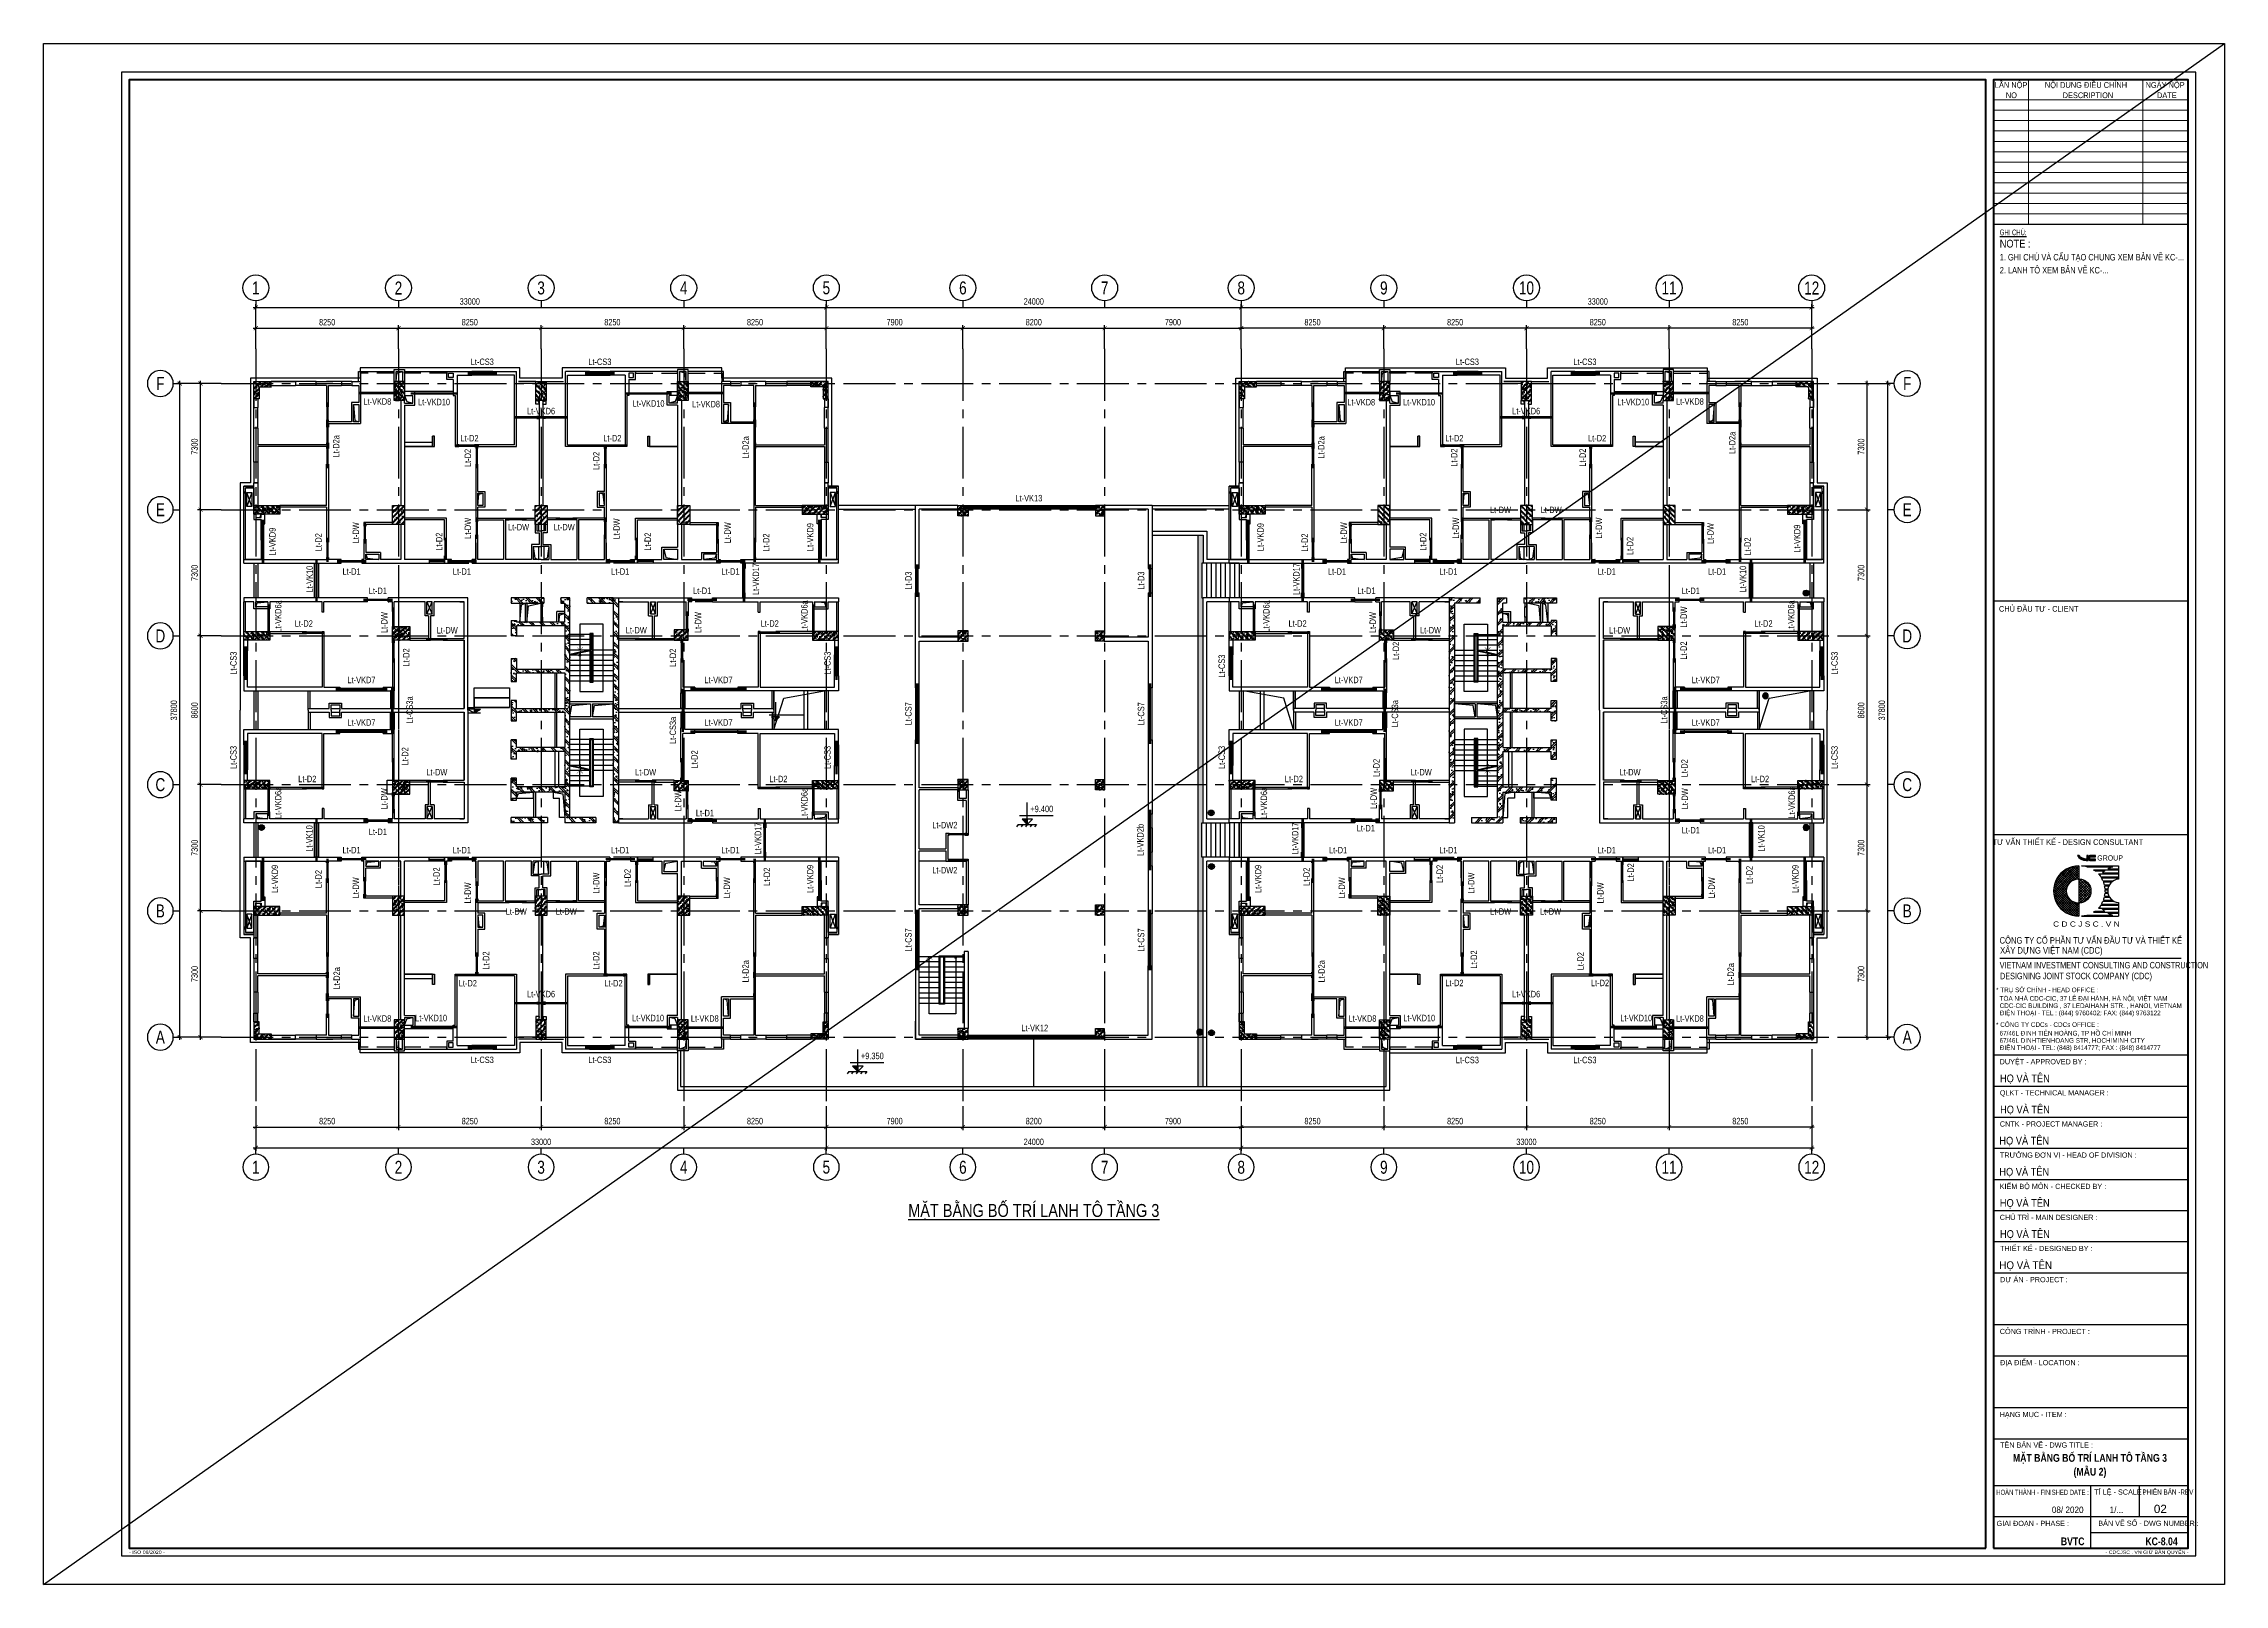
# Model space of a CAD drawing. Header units: millimetres. Extents: x 0 to 132458, y 0 to 365310.
# Drawn here: x 0 to 126150, y 89100 to 178200 of the extents above; entities that cross this region are included whole.
import ezdxf
from ezdxf.enums import TextEntityAlignment as Align

# ---------------------------------------------------------------- set-up
doc = ezdxf.new("R2010")
doc.units = ezdxf.units.MM
doc.header["$LTSCALE"] = 400
doc.header["$PDSIZE"] = -2
doc.linetypes.add('CENTER2', pattern=[1.125, 0.75, -0.125, 0.125, -0.125])
doc.linetypes.add('HIDDEN', pattern=[0.375, 0.25, -0.125])
doc.layers.get('0').update_dxf_attribs({"lineweight": 5})
doc.layers.get('Defpoints').update_dxf_attribs({"color": 2})
doc.layers.add('02.CDC.DIM', color=1, linetype='Continuous', lineweight=20)
for name, color, linetype in [('CDC -TEXT KHUNG', 7, 'Continuous'), ('CDC-KHUNGTEN', 9, 'Continuous'), ('CDC.01.AXIS', 160, 'CENTER2'), ('CDC.02.DIM', 1, 'Continuous'), ('CDC.03.BORDER', 3, 'Continuous'), ('CDC.04.HIDDEN', 8, 'HIDDEN'), ('CDC.06.TEXT', 2, 'Continuous'), ('CDC.09.COLUMN', 4, 'Continuous'), ('CDC.10.HATCH', 9, 'Continuous'), ('CDC.11.NOTE', 8, 'Continuous'), ('CDC.12.PILE', 7, 'Continuous'), ('KCS_LANH_TO', 3, 'Continuous')]:
    doc.layers.add(name, color=color, linetype=linetype)
doc.layers.add('KCS_Plotter', color=11, linetype='Continuous', plot=False)
doc.styles.add('ARIAL', font='arial.ttf', dxfattribs={"width": 0.6})
doc.styles.add('Arial_4', font='arial.ttf', dxfattribs={"width": 0.75, "height": 3})
doc.styles.add('Arial_B_3', font='arialbd.ttf', dxfattribs={"width": 0.75, "height": 3})
doc.styles.add('BIGTEXT', font='arial.ttf', dxfattribs={"width": 0.8})
doc.styles.add('KCS_SMTEXT', font='arial.ttf', dxfattribs={"width": 0.7})
doc.styles.add('KT CDC', font='arial.ttf', dxfattribs={"width": 0.85, "height": 200})
doc.styles.add('SMTEXT', font='arial.ttf', dxfattribs={"width": 0.7})
doc.dimstyles.new('KCS_DIM150', dxfattribs={"dimscale": 150, "dimtxt": 2.5, "dimasz": 1.6, "dimexe": 1.2, "dimexo": 0, "dimgap": 1, "dimtad": 1, "dimdec": 0, "dimzin": 0, "dimdsep": 46, "dimtxsty": 'KCS_SMTEXT', "dimblk": 'ARCHTICK', "dimcen": 0, "dimdle": 1, "dimclrd": 256, "dimclre": 256, "dimclrt": 2, "dimadec": 0, "dimazin": 0, "dimtfac": 1, "dimtdec": 0, "dimtix": 1, "dimtmove": 2, "dimatfit": 3, "dimfxl": 1, "dimtolj": 1, "dimtzin": 0, "dimarcsym": 0})
pattern_1 = [(50, (300, -1e-10), (358.63009, -31.376067), [37.5, -412.5]), (355, (300, -1e-10), (-69.37567, 376.09607), [30, -330]), (100.4514, (329.9, -2.6), (289.25469, 344.71977), [31.870095, -350.571056]), (46.1842, (300, 100), (533.62052, -82.75951), [56.25, -618.75]), (96.6356, (344.47, 93.1), (467.33135, 487.05894), [47.80514, -525.8565]), (351.1842, (300, 100), (467.33097, 487.0593), [45, -495]), (21, (350, 75), (298.453526, -201.309445), [37.5, -412.5]), (326, (350, 75), (121.657666, 362.57502), [30, -330]), (71.4514, (374.87, 58.22), (420.111314, 161.26525), [31.870095, -350.571056]), (37.5, (300, -1e-10), (6.079928, 166.446927), [0, -326, 0, -335, 0, -331.25]), (7.5, (300, -1e-10), (131.534769, 197.205856), [0, -191, 0, -318.5, 0, -126.25]), (327.5, (188.5, -1e-10), (266.911218, -11.277436), [0, -125, 0, -390, 0, -517.5]), (317.5, (138.5, -1e-10), (291.593085, 50.05249), [0, -162.5, 0, -259, 0, -367.5]), (45, (300, -1e-10), (-150.26019, 150.26019), []), (45, (300, 61.25), (-150.26019, 150.26019), [])]
pattern_2 = [(50, (-5e-10, -1e-10), (358.63009, -31.376067), [37.5, -412.5]), (355, (-5e-10, -1e-10), (-69.37567, 376.09607), [30, -330]), (100.4514, (29.9, -2.6), (289.25469, 344.71977), [31.870095, -350.571056]), (46.1842, (-5e-10, 100), (533.62052, -82.75951), [56.25, -618.75]), (96.6356, (44.47, 93.1), (467.33135, 487.05894), [47.80514, -525.8565]), (351.1842, (-5e-10, 100), (467.33097, 487.0593), [45, -495]), (21, (50, 75), (298.453526, -201.309445), [37.5, -412.5]), (326, (50, 75), (121.657666, 362.57502), [30, -330]), (71.4514, (74.87, 58.22), (420.111314, 161.26525), [31.870095, -350.571056]), (37.5, (-5e-10, -1e-10), (6.079928, 166.446927), [0, -326, 0, -335, 0, -331.25]), (7.5, (-5e-10, -1e-10), (131.534769, 197.205856), [0, -191, 0, -318.5, 0, -126.25]), (327.5, (-111.5, -1e-10), (266.911218, -11.277436), [0, -125, 0, -390, 0, -517.5]), (317.5, (-161.5, -1e-10), (291.593085, 50.05249), [0, -162.5, 0, -259, 0, -367.5]), (45, (-5e-10, -1e-10), (-150.26019, 150.26019), []), (45, (-5e-10, 61.25), (-150.26019, 150.26019), [])]
pattern_3 = [(50, (900, -1e-10), (358.63009, -31.376067), [37.5, -412.5]), (355, (900, -1e-10), (-69.37567, 376.09607), [30, -330]), (100.4514, (929.9, -2.6), (289.25469, 344.71977), [31.870095, -350.571056]), (46.1842, (900, 100), (533.62052, -82.75951), [56.25, -618.75]), (96.6356, (944.47, 93.1), (467.33135, 487.05894), [47.80514, -525.8565]), (351.1842, (900, 100), (467.33097, 487.0593), [45, -495]), (21, (950, 75), (298.453526, -201.309445), [37.5, -412.5]), (326, (950, 75), (121.657666, 362.57502), [30, -330]), (71.4514, (974.87, 58.22), (420.111314, 161.26525), [31.870095, -350.571056]), (37.5, (900, -1e-10), (6.079928, 166.446927), [0, -326, 0, -335, 0, -331.25]), (7.5, (900, -1e-10), (131.534769, 197.205856), [0, -191, 0, -318.5, 0, -126.25]), (327.5, (788.5, -1e-10), (266.911218, -11.277436), [0, -125, 0, -390, 0, -517.5]), (317.5, (738.5, -1e-10), (291.593085, 50.05249), [0, -162.5, 0, -259, 0, -367.5]), (45, (900, -1e-10), (-150.26019, 150.26019), []), (45, (900, 61.25), (-150.26019, 150.26019), [])]
pattern_4 = [(50, (1200, -1e-10), (358.63009, -31.376067), [37.5, -412.5]), (355, (1200, -1e-10), (-69.37567, 376.09607), [30, -330]), (100.4514, (1229.9, -2.6), (289.25469, 344.71977), [31.870095, -350.571056]), (46.1842, (1200, 100), (533.62052, -82.75951), [56.25, -618.75]), (96.6356, (1244.47, 93.1), (467.33135, 487.05894), [47.80514, -525.8565]), (351.1842, (1200, 100), (467.33097, 487.0593), [45, -495]), (21, (1250, 75), (298.453526, -201.309445), [37.5, -412.5]), (326, (1250, 75), (121.657666, 362.57502), [30, -330]), (71.4514, (1274.87, 58.22), (420.111314, 161.26525), [31.870095, -350.571056]), (37.5, (1200, -1e-10), (6.079928, 166.446927), [0, -326, 0, -335, 0, -331.25]), (7.5, (1200, -1e-10), (131.534769, 197.205856), [0, -191, 0, -318.5, 0, -126.25]), (327.5, (1088.5, -1e-10), (266.911218, -11.277436), [0, -125, 0, -390, 0, -517.5]), (317.5, (1038.5, -1e-10), (291.593085, 50.05249), [0, -162.5, 0, -259, 0, -367.5]), (45, (1200, -1e-10), (-150.26019, 150.26019), []), (45, (1200, 61.25), (-150.26019, 150.26019), [])]
pattern_5 = [(50, (1150, 0), (358.63009, -31.376067), [37.5, -412.5]), (355, (1150, 0), (-69.37567, 376.09607), [30, -330]), (100.4514, (1179.9, -2.6), (289.25469, 344.71977), [31.870095, -350.571056]), (46.1842, (1150, 100), (533.62052, -82.75951), [56.25, -618.75]), (96.6356, (1194.47, 93.1), (467.33135, 487.05894), [47.80514, -525.8565]), (351.1842, (1150, 100), (467.33097, 487.0593), [45, -495]), (21, (1200, 75), (298.453526, -201.309445), [37.5, -412.5]), (326, (1200, 75), (121.657666, 362.57502), [30, -330]), (71.4514, (1224.87, 58.22), (420.111314, 161.26525), [31.870095, -350.571056]), (37.5, (1150, 0), (6.079928, 166.446927), [0, -326, 0, -335, 0, -331.25]), (7.5, (1150, 0), (131.534769, 197.205856), [0, -191, 0, -318.5, 0, -126.25]), (327.5, (1038.5, 0), (266.911218, -11.277436), [0, -125, 0, -390, 0, -517.5]), (317.5, (988.5, 0), (291.593085, 50.05249), [0, -162.5, 0, -259, 0, -367.5]), (45, (1150, 0), (-150.26019, 150.26019), []), (45, (1150, 61.25), (-150.26019, 150.26019), [])]
pattern_6 = [(50, (-1150, 0), (358.63009, -31.376067), [37.5, -412.5]), (355, (-1150, 0), (-69.37567, 376.09607), [30, -330]), (100.4514, (-1120.1, -2.6), (289.25469, 344.71977), [31.870095, -350.571056]), (46.1842, (-1150, 100), (533.62052, -82.75951), [56.25, -618.75]), (96.6356, (-1105.53, 93.1), (467.33135, 487.05894), [47.80514, -525.8565]), (351.1842, (-1150, 100), (467.33097, 487.0593), [45, -495]), (21, (-1100, 75), (298.453526, -201.309445), [37.5, -412.5]), (326, (-1100, 75), (121.657666, 362.57502), [30, -330]), (71.4514, (-1075.13, 58.22), (420.111314, 161.26525), [31.870095, -350.571056]), (37.5, (-1150, 0), (6.079928, 166.446927), [0, -326, 0, -335, 0, -331.25]), (7.5, (-1150, 0), (131.534769, 197.205856), [0, -191, 0, -318.5, 0, -126.25]), (327.5, (-1261.5, 0), (266.911218, -11.277436), [0, -125, 0, -390, 0, -517.5]), (317.5, (-1311.5, 0), (291.593085, 50.05249), [0, -162.5, 0, -259, 0, -367.5]), (45, (-1150, 0), (-150.26019, 150.26019), []), (45, (-1150, 61.25), (-150.26019, 150.26019), [])]

msp = doc.modelspace()

# ---------------------------------------------------------------- texts
at = {"layer": 'CDC -TEXT KHUNG', "color": 6, "style": 'KT CDC', "width": 0.8}
msp.add_text('%%UMẶT BẰNG BỐ TRÍ LANH TÔ TẦNG 3', height=750, dxfattribs=at).set_placement((57277, 110347.2), align=Align.CENTER)
at = {"layer": 'CDC -TEXT KHUNG', "style": 'Arial_B_3', "width": 0.8}
for s, p in [('MẶT BẰNG BỐ TRÍ LANH TÔ TẦNG 3', (118374.2, 96187.7)), ('(MẪU 2)', (118374.2, 95387.7))]:
    msp.add_text(s, height=450, dxfattribs=at).set_placement(p, align=Align.CENTER)
msp.add_text('KC-8.04', height=450, dxfattribs=at).set_placement((123450, 91361.8), align=Align.RIGHT)
at = {"layer": 'CDC.02.DIM', "style": 'SMTEXT', "width": 0.75}
for s, p in [('+9.400', (58403, 133756.9)), ('+9.350', (48600.4, 119471.4))]:
    msp.add_text(s, height=375, dxfattribs=at).set_placement(p, align=Align.RIGHT)
at = {"layer": 'CDC.06.TEXT', "style": 'ARIAL', "width": 0.75}
for s, p in [('2. LANH TÔ XEM BẢN VẼ KC-...', (113153.7, 165097.5)), ('1. GHI CHÚ VÀ CẤU TẠO CHUNG XEM BẢN VẼ KC-...', (113153.7, 165847.5))]:
    msp.add_text(s, height=375, dxfattribs=at).set_placement(p, align=Align.MIDDLE_LEFT)
at = {"layer": 'CDC.06.TEXT', "ltscale": 10, "style": 'KCS_SMTEXT'}
for s, rotation, width, p in [('Lt-CS3', 0, 0.75, (25376.6, 159613.4)), ('Lt-CS3', 360, 0.75, (32176.5, 159613.3)), ('Lt-CS3', 0, 0.75, (82361, 159613.3)), ('Lt-CS3', 360, 0.75, (89160.9, 159613.4)), ('Lt-VKD6', 360, 0.75, (28776.5, 156765.4)), ('Lt-VKD6', 0, 0.75, (85761.3, 156765.4)), ('Lt-D2a', 90, 0.75, (17111.3, 154916)), ('Lt-D2', 360, 0.75, (32897.9, 155194)), ('Lt-D2a', 90, 0.75, (40794.1, 154852.1)), ('Lt-D2a', 90, 0.75, (74093.9, 154852.1)), ('Lt-D2', 0, 0.75, (81605.1, 155194)), ('Lt-D2', 360, 0.75, (89866.7, 155194.1)), ('Lt-D2a', 90, 0.75, (97866.8, 155109.6)), ('Lt-D2', 89.999764, 0.75, (24724.1, 154239.3)), ('Lt-D2', 90.000236, 0.75, (32154, 154069.2)), ('Lt-D2', 90, 0.75, (81782.4, 154256.6)), ('Lt-D2', 90, 0.75, (89212.3, 154256.6)), ('Lt-VK13', 360, 0.75, (56992.8, 151729)), ('Lt-DW', 360, 0.75, (84275.9, 151049.6)), ('Lt-DW', 0, 0.75, (87205.8, 151049.7)), ('Lt-VKD9', 90, 0.75, (13421.8, 149397.1)), ('Lt-DW', 89.999998, 0.75, (18244, 149912.2)), ('Lt-DW', 89.993076, 0.75, (24724, 150172.3)), ('Lt-DW', 360, 0.75, (27476.5, 150052.8)), ('Lt-DW', 0, 0.75, (30115.8, 150052.7)), ('Lt-DW', 89.993076, 0.75, (33327.8, 150135.6)), ('Lt-DW', 90.000002, 0.75, (39754.1, 149912.2)), ('Lt-VKD9', 90, 0.75, (44529.1, 149661.8)), ('Lt-VKD9', 90, 0.75, (70580, 149661.8)), ('Lt-DW', 90.000002, 0.75, (75394, 149912.2)), ('Lt-DW', 90.000002, 0.75, (81874, 150187.1)), ('Lt-DW', 90.000002, 0.75, (90152.8, 150187.1)), ('Lt-DW', 90.000002, 0.75, (96611.9, 149869.6)), ('Lt-VKD9', 90, 0.75, (101620.7, 149570.9)), ('Lt-D2', 90, 0.75, (16084, 149367.2)), ('Lt-D2', 90, 0.75, (23063.8, 149397.1)), ('Lt-D2', 90, 0.75, (35133.8, 149397.1)), ('Lt-D2', 90, 0.75, (41984.1, 149347.2)), ('Lt-D2', 90, 0.75, (73134.7, 149347.2)), ('Lt-D2', 90, 0.75, (79984.9, 149397.1)), ('Lt-D2', 90, 0.75, (91954.1, 149149.3)), ('Lt-D2', 90, 0.75, (98755.7, 149119.3)), ('Lt-VK10', 90, 0.65, (15578.6, 147234.4)), ('Lt-D1', 360, 0.75, (17816.5, 147484.6)), ('Lt-D1', 360, 0.75, (33356.5, 147484.6)), ('Lt-VKD17', 90, 0.65, (41389.6, 147234.4)), ('Lt-D3', 90, 0.75, (50209.4, 147147.3)), ('Lt-D3', 90, 0.75, (63669.6, 147147.3)), ('Lt-VKD17', 90, 0.65, (72653.8, 147234.4)), ('Lt-D1', 0, 0.75, (81262.4, 147484.6)), ('Lt-VK10', 90, 0.65, (98486.9, 147234.4)), ('Lt-D1', 359.999975, 0.75, (19336.5, 146373)), ('Lt-D1', 0.000025, 0.75, (38096.5, 146374.7)), ('Lt-D1', 359.999975, 0.75, (76522.4, 146374.7)), ('Lt-D1', 0.000025, 0.75, (95282.4, 146373)), ('Lt-VKD6a', 90, 0.75, (13757.3, 145078.4)), ('Lt-DW', 90, 0.75, (19894.2, 144720.6)), ('Lt-DW', 90, 0.75, (38044.2, 144720.6)), ('Lt-VKD6a', 90, 0.75, (44193.8, 145079.2)), ('Lt-VKD6a', 90, 0.75, (70915.3, 145079.2)), ('Lt-DW', 90, 0.75, (77072.2, 144720.6)), ('Lt-DW', 90, 0.75, (95058.7, 145042.8)), ('Lt-VKD6a', 90, 0.75, (101276.8, 145078.4)), ('Lt-D2', 360, 0.75, (15050.5, 144478.1)), ('Lt-DW', 360, 0.75, (23346.5, 144088.1)), ('Lt-D2', 360, 0.75, (72539.2, 144478.1)), ('Lt-CS3', 90, 0.75, (11167, 142370.5)), ('Lt-D2', 90, 0.75, (21164.4, 142705.6)), ('Lt-D2', 90, 0.75, (36584.2, 142687.2)), ('Lt-CS3', 89.999951, 0.75, (45529.1, 142372.1)), ('Lt-CS3', 90.000028, 0.75, (68338.2, 142199.9)), ('Lt-D2', 90, 0.75, (78411.1, 143085.5)), ('Lt-D2', 90, 0.75, (95055.3, 143103.9)), ('Lt-CS3', 90, 0.75, (103783.3, 142370.5)), ('Lt-VKD7', 360, 0.75, (18386.7, 141213.1)), ('Lt-VKD7', 360, 0.75, (39041.7, 141214.7)), ('Lt-VKD7', 0, 0.75, (96150.8, 141213.1)), ('Lt-CS3a', 90, 0.75, (21355.8, 139665.5)), ('Lt-CS7', 90.000131, 0.75, (50209.4, 139447.4)), ('Lt-CS7', 90, 0.75, (63669.6, 139447.4)), ('Lt-CS3a', 90, 0.75, (78355.2, 139448)), ('Lt-CS3a', 90, 0.75, (93925, 139665.5)), ('Lt-CS3a', 90, 0.75, (36584.2, 138483.3)), ('Lt-VKD7', 360, 0.75, (75495.8, 138754.7)), ('Lt-CS3', 90, 0.75, (11166.8, 136922.1)), ('Lt-CS3', 90.000049, 0.75, (45529.1, 136922.2)), ('Lt-CS3', 90.000028, 0.75, (68338.2, 136922.2)), ('Lt-CS3', 90, 0.75, (103783.3, 136922.1)), ('Lt-D2', 89.996339, 0.75, (21094.2, 136987.1)), ('Lt-DW', 360, 0.75, (22746.3, 135879.6)), ('Lt-D2', 90, 0.75, (37834.2, 136807.2)), ('Lt-D2', 90, 0.75, (77284.5, 136314.3)), ('Lt-D2', 89.996339, 0.75, (95104.5, 136291.7)), ('Lt-VKD6a', 90, 0.75, (13757.1, 134295.8)), ('Lt-D2', 360, 0.75, (15253, 135489.6)), ('Lt-DW', 90, 0.75, (19894, 134532.1)), ('Lt-VKD6a', 90, 0.75, (44193.8, 134230.6)), ('Lt-VKD6a', 90, 0.75, (70775.4, 134286)), ('Lt-D2', 360, 0.75, (72324.5, 135489.6)), ('Lt-DW', 89.997171, 0.75, (77122.6, 134552.2)), ('Lt-DW', 90, 0.75, (95124.7, 134532.1)), ('Lt-VKD6a', 90, 0.75, (101309.1, 134316.4)), ('Lt-DW', 89.997171, 0.75, (36884, 134410.8)), ('Lt-VK10', 90, 0.65, (15558.6, 132234.4)), ('Lt-VKD17', 90, 0.65, (41510.2, 132234.4)), ('Lt-DW2', 360, 0.75, (52131.6, 132820.5)), ('Lt-VKD2b', 90, 0.75, (63629.6, 132147.4)), ('Lt-VKD17', 90, 0.65, (72580.4, 132234.4)), ('Lt-VK10', 90, 0.65, (99550.5, 132234.4)), ('Lt-D1', 360, 0.75, (17816.5, 131374.7)), ('Lt-D1', 360, 0.75, (24196.6, 131374.6)), ('Lt-D1', 360, 0.75, (39736.5, 131374.7)), ('Lt-D1', 0, 0.75, (90422.4, 131374.6)), ('Lt-D1', 0, 0.75, (96802.4, 131374.7)), ('Lt-VKD9', 90, 0.75, (13561.8, 129897.2)), ('Lt-D2', 90, 0.75, (16084, 129887.2)), ('Lt-DW', 90, 0.75, (18244, 129382.1)), ('Lt-D2', 90, 0.75, (22914.2, 130037.1)), ('Lt-DW', 90, 0.75, (32154.1, 129652.2)), ('Lt-D2', 90, 0.75, (33963.8, 129947.2)), ('Lt-DW', 89.999998, 0.75, (39714.1, 129382.1)), ('Lt-D2', 90, 0.75, (42024.1, 130021.2)), ('Lt-VKD9', 90, 0.75, (44529.1, 129897.2)), ('Lt-DW2', 360, 0.75, (52131.6, 130210.5)), ('Lt-VKD9', 90, 0.75, (70440.1, 129897.2)), ('Lt-D2', 90, 0.75, (73240.5, 130021.2)), ('Lt-DW', 89.999998, 0.75, (75283.2, 129382.1)), ('Lt-D2', 90, 0.75, (80943.9, 130185.9)), ('Lt-DW', 90, 0.75, (82767, 129652.2)), ('Lt-D2', 90, 0.75, (91993.4, 130275.8)), ('Lt-DW', 90, 0.75, (96677.1, 129382.1)), ('Lt-D2', 90, 0.75, (98859.2, 130125.8)), ('Lt-VKD9', 90, 0.75, (101516.8, 129897.2)), ('Lt-DW', 89.993076, 0.75, (24717.8, 129085.6)), ('Lt-DW', 89.993076, 0.75, (90238.1, 129085.6)), ('Lt-DW', 0, 0.75, (27342.1, 127819.6)), ('Lt-DW', 0, 0.75, (30231.6, 127819.6)), ('Lt-DW', 360, 0.75, (84285.8, 127819.6)), ('Lt-DW', 360, 0.75, (87175.3, 127819.6)), ('Lt-CS7', 90.000261, 0.75, (50209.4, 126367.3)), ('Lt-CS7', 90, 0.75, (63669.6, 126367.3)), ('Lt-D2', 90.000236, 0.75, (25780.1, 125176.7)), ('Lt-D2', 89.999764, 0.75, (32154, 125176.7)), ('Lt-D2a', 90, 0.75, (40794.1, 124552.3)), ('Lt-D2a', 90, 0.75, (74111.9, 124552.3)), ('Lt-D2', 89.999764, 0.75, (82923.4, 125239.1)), ('Lt-D2', 90.000236, 0.75, (89091.7, 125139)), ('Lt-D2a', 90, 0.75, (97781.2, 124382.2)), ('Lt-D2a', 90, 0.75, (17143.1, 124148.6)), ('Lt-D2', 360, 0.75, (81612.2, 123693.5)), ('Lt-VK12', 360, 0.75, (57336.1, 121089.1)), ('Lt-CS3', 360, 0.75, (25376.6, 119246.2)), ('Lt-CS3', 0, 0.75, (32176.5, 119246.2)), ('Lt-CS3', 360, 0.75, (82361, 119238.5)), ('Lt-CS3', 0, 0.75, (89160.9, 119238.4))]:
    msp.add_text(s, height=375, rotation=rotation, dxfattribs=dict(at, width=width)).set_placement(p, align=Align.CENTER)
for s, width, p in [('Lt-VKD8', 0.65, (19306.8, 157319.1)), ('Lt-VKD8', 0.65, (95232.2, 157319.1)), ('Lt-VKD10', 0.65, (22586.5, 157289.1)), ('Lt-VKD10', 0.65, (34993.9, 157205.6)), ('Lt-VKD8', 0.65, (38321.7, 157167.1)), ('Lt-VKD8', 0.65, (76217.3, 157275.9)), ('Lt-VKD10', 0.65, (79565.9, 157275.9)), ('Lt-VKD10', 0.65, (91954.4, 157289.1)), ('Lt-D2', 0.75, (24636.3, 155194.1)), ('Lt-D1', 0.75, (24196.6, 147484.7)), ('Lt-D1', 0.75, (39736.6, 147484.6)), ('Lt-D1', 0.75, (74817.4, 147484.7)), ('Lt-D1', 0.75, (90422.4, 147484.7)), ('Lt-D1', 0.75, (96802.4, 147484.6)), ('Lt-DW', 0.75, (34286.5, 144089.7)), ('Lt-D2', 0.75, (42002.6, 144478.1)), ('Lt-DW', 0.75, (80230.9, 144089.7)), ('Lt-DW', 0.75, (91170.8, 144088.1)), ('Lt-D2', 0.75, (99491.3, 144478.1)), ('Lt-VKD7', 0.75, (75495.8, 141214.7)), ('Lt-VKD7', 0.75, (18386.4, 138754.6)), ('Lt-VKD7', 0.75, (39041.7, 138754.7)), ('Lt-VKD7', 0.75, (96151.1, 138754.6)), ('Lt-DW', 0.75, (34826.5, 135879.7)), ('Lt-DW', 0.75, (79690.9, 135879.7)), ('Lt-DW', 0.75, (91771, 135879.6)), ('Lt-D2', 0.75, (42502.9, 135489.6)), ('Lt-D2', 0.75, (99288.8, 135489.6)), ('Lt-D1', 0.75, (38256, 133517)), ('Lt-D1', 0.75, (19336.3, 132434.6)), ('Lt-D1', 0.75, (76487.6, 132641.5)), ('Lt-D1', 0.75, (95282.6, 132522.9)), ('Lt-D1', 0.75, (33356.5, 131374.7)), ('Lt-D1', 0.75, (74882.4, 131374.7)), ('Lt-D1', 0.75, (81262.4, 131374.7)), ('Lt-D2', 0.75, (24542.1, 123674.5)), ('Lt-D2', 0.75, (32970.4, 123674.6)), ('Lt-D2', 0.75, (90031.7, 123693.4)), ('Lt-VKD6', 0.75, (28776.5, 123049.6)), ('Lt-VKD6', 0.75, (85761.3, 123049.6)), ('Lt-VKD8', 0.65, (19306.8, 121634.7)), ('Lt-VKD10', 0.65, (22416.5, 121664.6)), ('Lt-VKD10', 0.65, (34966.5, 121664.7)), ('Lt-VKD8', 0.65, (38246.3, 121634.7)), ('Lt-VKD8', 0.65, (76292.7, 121634.7)), ('Lt-VKD10', 0.65, (79574.4, 121664.7)), ('Lt-VKD10', 0.65, (92124.4, 121664.6)), ('Lt-VKD8', 0.65, (95232.2, 121634.7))]:
    msp.add_text(s, height=375, dxfattribs=dict(at, width=width)).set_placement(p, align=Align.CENTER)

# ---------------------------------------------------------------- blocks, each defined once
blk = doc.blocks.new('thang t2')
at = {"layer": 'CDC.11.NOTE', "ltscale": 10}
for p, q in [((1150, -1815), (0, -1815)), ((1150, -2115), (0, -2115)), ((1150, -2415), (0, -2415)), ((1150, -2715), (0, -2715)), ((1150, -3015), (0, -3015)), ((1150, -3315), (0, -3315)), ((1150, -3615), (0, -3615)), ((2500, -2715), (1350, -2715)), ((2500, -3015), (1350, -3015)), ((2500, -3315), (1350, -3315)), ((2500, -3615), (1350, -3615)), ((1150, -3915), (0, -3915)), ((1150, -4215), (0, -4215)), ((1150, -4515), (0, -4515)), ((2500, -3915), (1350, -3915)), ((2500, -4215), (1350, -4215)), ((2500, -4515), (1350, -4515))]:
    blk.add_line(p, q, dxfattribs=at)
at = {"layer": 'CDC.11.NOTE', "ltscale": 300}
blk.add_lwpolyline([(575, -3015), (575, -5115), (1925, -5115), (1925, -1215), (575, -1215), (575, -2715)], dxfattribs=at)
at = {"layer": 'CDC.11.NOTE', "ltscale": 10}
for points in [[(1150, -2775.42), (1150, -4565), (1350, -4565), (1350, -1765), (1150, -1765), (1150, -2725.42)], [(1200, -2765), (1200, -4515), (1300, -4515), (1300, -1815), (1200, -1815), (1200, -2715)]]:
    blk.add_lwpolyline(points, dxfattribs=at)
at = {"layer": 'CDC.11.NOTE'}
for points in [[(1200, -2715), (630, -2833.75), (617.5, -2773.75), (582.5, -2906.25), (570, -2846.25), (0, -2965)], [(1200, -2765), (630, -2883.75), (617.5, -2823.75), (582.5, -2956.25), (570, -2896.25), (0, -3015)]]:
    blk.add_lwpolyline(points, dxfattribs=at)
at = {"layer": 'CDC.11.NOTE', "const_width": 20}
blk.add_lwpolyline([(750, -2555), (575, -2715), (400, -2555)], dxfattribs=at)
at = {"layer": 'CDC.11.NOTE'}
blk.add_circle((575, -3015), 50, dxfattribs=at)
blk = doc.blocks.new('thang tc new')
at = {"layer": 'CDC.10.HATCH', "ltscale": 10}
h = blk.add_hatch(dxfattribs=at)
h.set_pattern_fill('BETONG', color=256, scale=100, style=0, pattern_type=2)
h.set_pattern_definition([(130, (5940222.8, 677573.3), (-717.2602, -62.7521), [75, -825]), (185, (5940222.8, 677573.3), (138.7513, 752.1921), [60, -660]), (79.5486, (5940163, 677568.1), (-578.5094, 689.4395), [63.7402, -701.1421]), (133.8158, (5940222.8, 677773.3), (-1067.241, -165.519), [112.5, -1237.5]), (83.3644, (5940133.9, 677759.5), (-934.6627, 974.118), [95.6103, -1051.713]), (188.8158, (5940222.8, 677773.3), (-934.662, 974.1186), [90, -990]), (159, (5940122.8, 677723.3), (-596.907, -402.6189), [75, -825]), (214, (5940122.8, 677723.3), (-243.3153, 725.15), [60, -660]), (108.5486, (5940073.05, 677689.75), (-840.2226, 322.5305), [63.7402, -701.1421]), (142.5, (5940222.8, 677573.3), (-12.15986, 332.89385), [0, -652, 0, -670, 0, -662.5]), (172.5, (5940222.8, 677573.3), (-263.06954, 394.4117), [0, -382, 0, -637, 0, -252.5]), (212.5, (5940445.8, 677573.3), (-533.82244, -22.55487), [0, -250, 0, -780, 0, -1035]), (222.5, (5940545.8, 677573.3), (-583.1862, 100.105), [0, -325, 0, -518, 0, -735]), (135, (5940222.8, 677573.3), (300.5204, 300.5204), []), (135, (5940222.8, 677695.8), (300.5204, 300.5204), [])])
h.paths.add_polyline_path([(5634141, 688259), (5632261, 688259), (5632261, 687959), (5634141, 687959)])
h.paths.add_polyline_path([(5635661, 688259), (5635141, 688259), (5635141, 687959), (5635361, 687959), (5635361, 686859), (5632561, 686859), (5632561, 686959), (5632261, 686959), (5632261, 686064), (5632561, 686064), (5632561, 686639), (5635361, 686639), (5635361, 684139), (5632561, 684139), (5632561, 684764), (5632261, 684764), (5632261, 683419), (5632561, 683419), (5632561, 683919), (5635361, 683919), (5635361, 681869), (5632561, 681869), (5632561, 682319), (5632261, 682319), (5632261, 681149), (5632561, 681149), (5632561, 681649), (5635361, 681649), (5635361, 679599), (5632561, 679599), (5632561, 680049), (5632261, 680049), (5632261, 678929), (5632561, 678929), (5632561, 679379), (5635361, 679379), (5635361, 677329), (5632561, 677329), (5632561, 677829), (5632261, 677829), (5632261, 676559), (5632561, 676559), (5632561, 677029), (5635361, 677029), (5635361, 675566), (5635361, 675260), (5637161, 675260), (5637161, 675560), (5635661, 675560)])
h.paths.add_polyline_path([(5638461, 688259), (5638161, 688259), (5636661, 688259), (5636661, 687959), (5638161, 687959), (5638161, 675260), (5638461, 675260)])
h.paths.add_polyline_path([(5634360, 675559), (5632261, 675559), (5632261, 675260), (5634360, 675260)], flags=17)
blk.add_line((5632561, 683419), (5632561, 683919))
at = {"layer": 'CDC.03.BORDER'}
for p, q in [((5632761, 687959), (5632761, 686859)), ((5633061, 687959), (5633061, 686859)), ((5633171, 687959), (5633171, 686859)), ((5634811, 681869), (5634811, 683919)), ((5634911, 681869), (5634911, 683919)), ((5634811, 679599), (5634811, 681649)), ((5634911, 679599), (5634911, 681649)), ((5634811, 677329), (5634811, 679379)), ((5635011, 677329), (5635011, 679379))]:
    blk.add_line(p, q, dxfattribs=at)
at = {"layer": 'CDC.03.BORDER', "ltscale": 10}
for p, q in [((5633971, 687959), (5633971, 687739)), ((5633971, 687739), (5634081, 687739)), ((5634081, 687959), (5634081, 687739)), ((5633971, 687139), (5634081, 687139)), ((5633971, 687139), (5633971, 686859)), ((5634081, 687139), (5634081, 686859)), ((5635361, 687469), (5634901, 687469)), ((5634901, 686859), (5634901, 687469)), ((5635011, 686859), (5635011, 687359)), ((5635361, 687359), (5635011, 687359)), ((5635661, 682134), (5636856, 682134)), ((5635661, 681274), (5638161, 681274)), ((5636856, 682134), (5636856, 681384)), ((5636966, 682134), (5638161, 682134)), ((5636966, 682134), (5636966, 681384)), ((5633561, 677030), (5633561, 675559)), ((5633671, 677030), (5633671, 675559)), ((5634681, 677029), (5634681, 676680)), ((5634681, 676680), (5635061, 676680)), ((5635061, 675560), (5635061, 676680)), ((5635361, 675560), (5635061, 675560))]:
    blk.add_line(p, q, dxfattribs=at)
at = {"layer": 'CDC.03.BORDER', "ltscale": 70}
blk.add_line((5632261, 676559), (5632231, 676559), dxfattribs=at)
at = {"layer": 'CDC.03.BORDER', "ltscale": 10}
blk.add_lwpolyline([(5634081, 687739), (5633971, 687739), (5633971, 687139), (5634081, 687139)], close=True, dxfattribs=at)
for points in [[(5638161, 682244), (5635661, 682244)], [(5636856, 681384), (5635661, 681384)], [(5638161, 681384), (5636966, 681384)], [(5632561, 676880), (5632561, 676680), (5632861, 676680), (5632861, 676680), (5633561, 676680), (5633561, 677030), (5632561, 677030), (5632561, 676879), (5632562, 676879)]]:
    blk.add_lwpolyline(points, dxfattribs=at)
at = {"layer": 'CDC.09.COLUMN'}
for p, q in [((5632261, 688259), (5632261, 687959)), ((5632261, 686959), (5632261, 686064)), ((5632561, 686959), (5632561, 686859)), ((5635361, 686639), (5632561, 686639)), ((5632561, 686639), (5632561, 686064)), ((5635361, 686639), (5635361, 684139)), ((5635661, 676799), (5635661, 686959)), ((5632561, 686064), (5632261, 686064)), ((5632261, 684764), (5632261, 683419)), ((5632261, 684764), (5632561, 684764)), ((5632561, 684764), (5632561, 684139)), ((5632561, 684139), (5635361, 684139)), ((5632561, 683919), (5635361, 683919)), ((5632561, 683419), (5632561, 683919)), ((5635361, 683919), (5635361, 681869)), ((5632261, 683419), (5632561, 683419)), ((5632561, 682319), (5632261, 682319)), ((5632261, 682319), (5632261, 681149)), ((5632561, 681869), (5632561, 682319)), ((5632561, 681869), (5635361, 681869)), ((5632561, 681649), (5635361, 681649)), ((5632561, 681149), (5632561, 681649)), ((5635361, 681649), (5635361, 679599)), ((5632261, 681149), (5632561, 681149)), ((5632261, 678929), (5632261, 680049)), ((5632561, 680049), (5632261, 680049)), ((5632561, 679599), (5632561, 680049)), ((5632561, 678929), (5632261, 678929)), ((5635361, 679599), (5632561, 679599)), ((5632561, 678929), (5632561, 679379)), ((5635361, 679379), (5632561, 679379)), ((5635361, 679379), (5635361, 677329)), ((5632261, 676559), (5632261, 677829)), ((5632561, 677829), (5632261, 677829)), ((5632561, 677329), (5632561, 677829)), ((5635361, 677329), (5632561, 677329)), ((5632561, 676559), (5632561, 677029)), ((5635361, 677029), (5632561, 677029)), ((5635361, 677029), (5635361, 675566))]:
    blk.add_line(p, q, dxfattribs=at)
at = {"layer": 'CDC.09.COLUMN', "ltscale": 10}
for p, q in [((5634141, 688259), (5632261, 688259)), ((5632261, 687959), (5634141, 687959)), ((5634141, 688259), (5634141, 687959)), ((5635661, 688259), (5635141, 688259)), ((5635141, 688259), (5635141, 687959)), ((5635141, 687959), (5635361, 687959)), ((5635361, 686859), (5635361, 687959)), ((5635661, 675560), (5635661, 688259)), ((5636661, 687959), (5636661, 688259)), ((5636661, 688259), (5636661, 688259)), ((5638161, 688259), (5636661, 688259)), ((5636661, 687959), (5638161, 687959)), ((5638161, 688259), (5638461, 688259)), ((5638161, 687959), (5638161, 675260)), ((5638461, 688259), (5638461, 675260)), ((5632261, 686959), (5632561, 686959)), ((5635361, 686859), (5632561, 686859)), ((5638161, 681334), (5638161, 682185)), ((5632261, 676559), (5632561, 676559)), ((5634360, 675559), (5632261, 675559)), ((5632261, 675260), (5632261, 675559)), ((5634360, 675260), (5632261, 675260)), ((5634360, 675559), (5634360, 675260)), ((5635361, 675566), (5635361, 675260)), ((5635361, 675566), (5635361, 675566)), ((5637161, 675260), (5635361, 675260)), ((5637161, 675560), (5635661, 675560)), ((5637161, 675560), (5637161, 675260)), ((5638461, 675260), (5638161, 675260))]:
    blk.add_line(p, q, dxfattribs=at)
at = {"layer": 'CDC.11.NOTE', "ltscale": 10}
for points in [[(5632761, 686859), (5632866, 687855), (5633061, 687959)], [(5633171, 686859), (5633265, 687809), (5633971, 687959)], [(5635011, 686859), (5635076, 687277), (5635361, 687359)], [(5635661, 681382), (5635769, 682032), (5636856, 682134)], [(5636966, 681382), (5637074, 682032), (5638161, 682134)], [(5632561, 676680), (5632679, 676944), (5633561, 677029)], [(5634681, 677029), (5635243, 676930), (5635361, 675560)]]:
    blk.add_lwpolyline(points, dxfattribs=at)
at = {"layer": 'CDC.11.NOTE'}
blk.add_blockref('thang t2', (5635661, 687960), dxfattribs=at)
at = {"layer": 'CDC.11.NOTE', "xscale": -1, "rotation": 180}
blk.add_blockref('thang t2', (5635661, 675560), dxfattribs=at)
blk = doc.blocks.new('c1')
at = {"layer": 'CDC.10.HATCH'}
h = blk.add_hatch(dxfattribs=at)
h.set_pattern_fill('CHAU-01', color=256, scale=50, angle=270, style=0, pattern_type=2)
h.set_pattern_definition([(320, (0, 0), (-31.376067, -358.63009), [37.5, -412.5]), (265, (0, 0), (376.09607, 69.37567), [30, -330]), (10.4514, (-2.6, -29.9), (344.71977, -289.25469), [31.870095, -350.571056]), (316.1842, (100, -2e-14), (-82.75951, -533.62052), [56.25, -618.75]), (6.6356, (93.1, -44.47), (487.05894, -467.33135), [47.80514, -525.8565]), (261.1842, (100, -2e-14), (487.0593, -467.33097), [45, -495]), (291, (75, -50), (-201.309445, -298.453526), [37.5, -412.5]), (236, (75, -50), (362.57502, -121.657666), [30, -330]), (341.4514, (58.22, -74.87), (161.26525, -420.111314), [31.870095, -350.571056]), (307.5, (0, 0), (166.446927, -6.079928), [0, -326, 0, -335, 0, -331.25]), (277.5, (0, 0), (197.205856, -131.534769), [0, -191, 0, -318.5, 0, -126.25]), (237.5, (2e-14, 111.5), (-11.277436, -266.911218), [0, -125, 0, -390, 0, -517.5]), (227.5, (3e-14, 161.5), (50.05249, -291.593085), [0, -162.5, 0, -259, 0, -367.5]), (315, (0, 0), (150.26019, 150.26019), []), (315, (61.25, -1e-14), (150.26019, 150.26019), [])])
h.paths.add_polyline_path([(1749356, 307321), (1748756, 307321), (1748756, 306221), (1749356, 306221)])
at = {"layer": 'CDC.09.COLUMN', "ltscale": 2000, "elevation": 0}
blk.add_lwpolyline([(1749356, 307321), (1749356, 306221), (1748756, 306221), (1748756, 307321)], close=True, dxfattribs=at)
blk = doc.blocks.new('TANG DH')
at = {"layer": 'CDC.10.HATCH'}
h = blk.add_hatch(dxfattribs=at)
h.set_pattern_fill('CHAU-01', color=256, scale=50, style=0, pattern_type=2)
h.set_pattern_definition(pattern_2)
h.paths.add_polyline_path([(1739263, 299860), (1739963, 299860), (1739963, 300050), (1739073, 300050), (1739073, 299160), (1739263, 299160)])
h.paths.add_polyline_path([(1739073, 300050), (1738963, 300050), (1738963, 299160), (1739073, 299160)])
h.paths.add_polyline_path([(1739073, 300160), (1738963, 300160), (1738963, 300050), (1739073, 300050)])
h.paths.add_polyline_path([(1739963, 300160), (1739073, 300160), (1739073, 300050), (1739963, 300050)])
h = blk.add_hatch(dxfattribs=at)
h.set_pattern_fill('CHAU-01', color=256, scale=50, style=0, pattern_type=2)
h.set_pattern_definition(pattern_4)
h.paths.add_polyline_path([(1771883, 299860), (1771183, 299860), (1771183, 300050), (1772073, 300050), (1772073, 299160), (1771883, 299160)])
h.paths.add_polyline_path([(1772073, 300050), (1772183, 300050), (1772183, 299160), (1772073, 299160)])
h.paths.add_polyline_path([(1772073, 300160), (1772183, 300160), (1772183, 300050), (1772073, 300050)])
h.paths.add_polyline_path([(1771183, 300160), (1772073, 300160), (1772073, 300050), (1771183, 300050)])
h = blk.add_hatch(dxfattribs=at)
h.set_pattern_fill('CHAU-01', color=256, scale=50, style=0, pattern_type=2)
h.set_pattern_definition([(310, (-5e-10, 562300.72), (358.63009, 31.376067), [37.5, -412.5]), (5, (-5e-10, 562300.72), (-69.37567, -376.09607), [30, -330]), (259.5486, (29.9, 562303.34), (289.25469, -344.71977), [31.870095, -350.571056]), (313.8158, (-5e-10, 562200.7), (533.62052, 82.75951), [56.25, -618.75]), (263.3644, (44.47, 562207.6), (467.33135, -487.05894), [47.80514, -525.8565]), (8.8158, (-5e-10, 562200.7), (467.33097, -487.0593), [45, -495]), (339, (50, 562225.72), (298.453526, 201.309445), [37.5, -412.5]), (34, (50, 562225.72), (121.657666, -362.57502), [30, -330]), (288.5486, (74.87, 562242.5), (420.111314, -161.26525), [31.870095, -350.571056]), (322.5, (-5e-10, 562300.72), (6.079928, -166.446927), [0, -326, 0, -335, 0, -331.25]), (352.5, (-5e-10, 562300.72), (131.534769, -197.205856), [0, -191, 0, -318.5, 0, -126.25]), (32.5, (-111.5, 562300.72), (266.911218, 11.277436), [0, -125, 0, -390, 0, -517.5]), (42.5, (-161.5, 562300.72), (291.593085, -50.05249), [0, -162.5, 0, -259, 0, -367.5]), (315, (-5e-10, 562300.72), (-150.26019, -150.26019), []), (315, (-5e-10, 562239.47), (-150.26019, -150.26019), [])])
h.paths.add_polyline_path([(1739073, 292501), (1738963, 292501), (1738963, 292750), (1739073, 292750)])
h.paths.add_polyline_path([(1739073, 292750), (1738963, 292750), (1738963, 293000), (1739073, 293000)])
h.paths.add_polyline_path([(1740463, 292750), (1739073, 292750), (1739073, 293000), (1740463, 293000)])
h.paths.add_polyline_path([(1740463, 292501), (1739073, 292501), (1739073, 292750), (1740463, 292750)])
h = blk.add_hatch(dxfattribs=at)
h.set_pattern_fill('CHAU-01', color=256, scale=50, style=0, pattern_type=2)
h.set_pattern_definition([(230, (3511145.68, 562300.72), (-358.63009, 31.376067), [37.5, -412.5]), (175, (3511145.68, 562300.72), (69.37567, -376.09607), [30, -330]), (280.4514, (3511115.8, 562303.34), (-289.25469, -344.71977), [31.870095, -350.571056]), (226.1842, (3511145.68, 562200.7), (-533.62052, 82.75951), [56.25, -618.75]), (276.6356, (3511101.2, 562207.6), (-467.33135, -487.05894), [47.80514, -525.8565]), (171.1842, (3511145.7, 562200.7), (-467.33097, -487.0593), [45, -495]), (201, (3511095.68, 562225.72), (-298.453526, 201.309445), [37.5, -412.5]), (146, (3511095.68, 562225.72), (-121.657666, -362.57502), [30, -330]), (251.4514, (3511070.8, 562242.5), (-420.111314, -161.26525), [31.870095, -350.571056]), (217.5, (3511145.68, 562300.72), (-6.079928, -166.446927), [0, -326, 0, -335, 0, -331.25]), (187.5, (3511145.68, 562300.72), (-131.534769, -197.205856), [0, -191, 0, -318.5, 0, -126.25]), (147.5, (3511257.18, 562300.72), (-266.911218, 11.277436), [0, -125, 0, -390, 0, -517.5]), (137.5, (3511307.18, 562300.72), (-291.593085, -50.05249), [0, -162.5, 0, -259, 0, -367.5]), (225, (3511145.68, 562300.72), (150.26019, -150.26019), []), (225, (3511145.68, 562239.47), (150.26019, -150.26019), [])])
h.paths.add_polyline_path([(1772073, 292501), (1772183, 292501), (1772183, 292750), (1772073, 292750)])
h.paths.add_polyline_path([(1772073, 292750), (1772183, 292750), (1772183, 293000), (1772073, 293000)])
h.paths.add_polyline_path([(1770683, 292750), (1772073, 292750), (1772073, 293000), (1770683, 293000)])
h.paths.add_polyline_path([(1770683, 292501), (1772073, 292501), (1772073, 292750), (1770683, 292750)])
h = blk.add_hatch(dxfattribs=at)
h.set_pattern_fill('CHAU-01', color=256, scale=50, style=0, pattern_type=2)
h.set_pattern_definition([(310, (-590.04, 555000.72), (358.63009, 31.376067), [37.5, -412.5]), (5, (-590.04, 555000.72), (-69.37567, -376.09607), [30, -330]), (259.5486, (-560.16, 555003.34), (289.25469, -344.71977), [31.870095, -350.571056]), (313.8158, (-590.04, 554900.7), (533.62052, 82.75951), [56.25, -618.75]), (263.3644, (-545.57, 554907.6), (467.33135, -487.05894), [47.80514, -525.8565]), (8.8158, (-590.04, 554900.7), (467.33097, -487.0593), [45, -495]), (339, (-540.04, 554925.72), (298.453526, 201.309445), [37.5, -412.5]), (34, (-540.04, 554925.72), (121.657666, -362.57502), [30, -330]), (288.5486, (-515.17, 554942.5), (420.111314, -161.26525), [31.870095, -350.571056]), (322.5, (-590.04, 555000.72), (6.079928, -166.446927), [0, -326, 0, -335, 0, -331.25]), (352.5, (-590.04, 555000.72), (131.534769, -197.205856), [0, -191, 0, -318.5, 0, -126.25]), (32.5, (-701.54, 555000.72), (266.911218, 11.277436), [0, -125, 0, -390, 0, -517.5]), (42.5, (-751.54, 555000.72), (291.593085, -50.05249), [0, -162.5, 0, -259, 0, -367.5]), (315, (-590.04, 555000.72), (-150.26019, -150.26019), []), (315, (-590.04, 554939.47), (-150.26019, -150.26019), [])])
h.paths.add_polyline_path([(1738483, 285201), (1738373, 285201), (1738373, 285450), (1738483, 285450)])
h.paths.add_polyline_path([(1738483, 285450), (1738373, 285450), (1738373, 285700), (1738483, 285700)])
h.paths.add_polyline_path([(1739873, 285450), (1738483, 285450), (1738483, 285700), (1739873, 285700)])
h.paths.add_polyline_path([(1739873, 285201), (1738483, 285201), (1738483, 285450), (1739873, 285450)])
h = blk.add_hatch(dxfattribs=at)
h.set_pattern_fill('CHAU-01', color=256, scale=50, style=0, pattern_type=2)
h.set_pattern_definition(pattern_1)
h.paths.add_polyline_path([(1747973, 285450), (1747358, 285450), (1747358, 285200), (1747973, 285200)])
h.paths.add_polyline_path([(1747358, 285450), (1746973, 285450), (1746973, 285200), (1747358, 285200)])
h.paths.add_polyline_path([(1747358, 286000), (1746973, 286000), (1746973, 285450), (1747358, 285450)])
h.paths.add_polyline_path([(1747973, 286000), (1747358, 286000), (1747358, 285450), (1747973, 285450)])
h = blk.add_hatch(dxfattribs=at)
h.set_pattern_fill('CHAU-01', color=256, scale=50, style=0, pattern_type=2)
h.set_pattern_definition(pattern_3)
h.paths.add_polyline_path([(1763873, 285800), (1763273, 285800), (1763273, 285450), (1763873, 285450)])
h.paths.add_polyline_path([(1764073, 285800), (1763873, 285800), (1763873, 285450), (1764073, 285450)])
h.paths.add_polyline_path([(1764073, 285450), (1763873, 285450), (1763873, 285200), (1764073, 285200)])
h.paths.add_polyline_path([(1763873, 285450), (1763273, 285450), (1763273, 285200), (1763873, 285200)])
h = blk.add_hatch(dxfattribs=at)
h.set_pattern_fill('CHAU-01', color=256, scale=50, style=0, pattern_type=2)
h.set_pattern_definition([(230, (3511735.72, 555000.72), (-358.63009, 31.376067), [37.5, -412.5]), (175, (3511735.72, 555000.72), (69.37567, -376.09607), [30, -330]), (280.4514, (3511705.83, 555003.34), (-289.25469, -344.71977), [31.870095, -350.571056]), (226.1842, (3511735.7, 554900.7), (-533.62052, 82.75951), [56.25, -618.75]), (276.6356, (3511691.25, 554907.6), (-467.33135, -487.05894), [47.80514, -525.8565]), (171.1842, (3511735.7, 554900.7), (-467.33097, -487.0593), [45, -495]), (201, (3511685.72, 554925.72), (-298.453526, 201.309445), [37.5, -412.5]), (146, (3511685.72, 554925.72), (-121.657666, -362.57502), [30, -330]), (251.4514, (3511660.85, 554942.5), (-420.111314, -161.26525), [31.870095, -350.571056]), (217.5, (3511735.72, 555000.72), (-6.079928, -166.446927), [0, -326, 0, -335, 0, -331.25]), (187.5, (3511735.72, 555000.72), (-131.534769, -197.205856), [0, -191, 0, -318.5, 0, -126.25]), (147.5, (3511847.22, 555000.72), (-266.911218, 11.277436), [0, -125, 0, -390, 0, -517.5]), (137.5, (3511897.22, 555000.72), (-291.593085, -50.05249), [0, -162.5, 0, -259, 0, -367.5]), (225, (3511735.72, 555000.72), (150.26019, -150.26019), []), (225, (3511735.72, 554939.47), (150.26019, -150.26019), [])])
h.paths.add_polyline_path([(1772663, 285201), (1772773, 285201), (1772773, 285450), (1772663, 285450)])
h.paths.add_polyline_path([(1772663, 285450), (1772773, 285450), (1772773, 285700), (1772663, 285700)])
h.paths.add_polyline_path([(1771273, 285450), (1772663, 285450), (1772663, 285700), (1771273, 285700)])
h.paths.add_polyline_path([(1771273, 285201), (1772663, 285201), (1772663, 285450), (1771273, 285450)])
h = blk.add_hatch(dxfattribs=at)
h.set_pattern_fill('CHAU-01', color=256, scale=50, style=0, pattern_type=2)
h.set_pattern_definition([(50, (-590.04, 7300), (358.63009, -31.376067), [37.5, -412.5]), (355, (-590.04, 7300), (-69.37567, 376.09607), [30, -330]), (100.4514, (-560.16, 7297.4), (289.25469, 344.71977), [31.870095, -350.571056]), (46.1842, (-590.04, 7400), (533.62052, -82.75951), [56.25, -618.75]), (96.6356, (-545.57, 7393.1), (467.33135, 487.05894), [47.80514, -525.8565]), (351.1842, (-590.04, 7400), (467.33097, 487.0593), [45, -495]), (21, (-540.04, 7375), (298.453526, -201.309445), [37.5, -412.5]), (326, (-540.04, 7375), (121.657666, 362.57502), [30, -330]), (71.4514, (-515.17, 7358.22), (420.111314, 161.26525), [31.870095, -350.571056]), (37.5, (-590.04, 7300), (6.079928, 166.446927), [0, -326, 0, -335, 0, -331.25]), (7.5, (-590.04, 7300), (131.534769, 197.205856), [0, -191, 0, -318.5, 0, -126.25]), (327.5, (-701.54, 7300), (266.911218, -11.277436), [0, -125, 0, -390, 0, -517.5]), (317.5, (-751.54, 7300), (291.593085, 50.05249), [0, -162.5, 0, -259, 0, -367.5]), (45, (-590.04, 7300), (-150.26019, 150.26019), []), (45, (-590.04, 7361.25), (-150.26019, 150.26019), [])])
h.paths.add_polyline_path([(1738483, 277100), (1738373, 277100), (1738373, 276850), (1738483, 276850)])
h.paths.add_polyline_path([(1738483, 276850), (1738373, 276850), (1738373, 276600), (1738483, 276600)])
h.paths.add_polyline_path([(1739873, 276850), (1738483, 276850), (1738483, 276600), (1739873, 276600)])
h.paths.add_polyline_path([(1739873, 277100), (1738483, 277100), (1738483, 276850), (1739873, 276850)])
h = blk.add_hatch(dxfattribs=at)
h.set_pattern_fill('CHAU-01', color=256, scale=50, style=0, pattern_type=2)
h.set_pattern_definition(pattern_1)
h.paths.add_polyline_path([(1747973, 276850), (1747358, 276850), (1747358, 277100), (1747973, 277100)])
h.paths.add_polyline_path([(1747358, 276850), (1746973, 276850), (1746973, 277100), (1747358, 277100)])
h.paths.add_polyline_path([(1747358, 276300), (1746973, 276300), (1746973, 276850), (1747358, 276850)])
h.paths.add_polyline_path([(1747973, 276300), (1747358, 276300), (1747358, 276850), (1747973, 276850)])
h = blk.add_hatch(dxfattribs=at)
h.set_pattern_fill('CHAU-01', color=256, scale=50, style=0, pattern_type=2)
h.set_pattern_definition(pattern_3)
h.paths.add_polyline_path([(1763873, 276500), (1763273, 276500), (1763273, 276850), (1763873, 276850)])
h.paths.add_polyline_path([(1764073, 276500), (1763873, 276500), (1763873, 276850), (1764073, 276850)])
h.paths.add_polyline_path([(1764073, 276850), (1763873, 276850), (1763873, 277100), (1764073, 277100)])
h.paths.add_polyline_path([(1763873, 276850), (1763273, 276850), (1763273, 277100), (1763873, 277100)])
h = blk.add_hatch(dxfattribs=at)
h.set_pattern_fill('CHAU-01', color=256, scale=50, style=0, pattern_type=2)
h.set_pattern_definition([(130, (3511735.72, 7300), (-358.63009, -31.376067), [37.5, -412.5]), (185, (3511735.72, 7300), (69.37567, 376.09607), [30, -330]), (79.5486, (3511705.83, 7297.4), (-289.25469, 344.71977), [31.870095, -350.571056]), (133.8158, (3511735.7, 7400), (-533.62052, -82.75951), [56.25, -618.75]), (83.3644, (3511691.25, 7393.1), (-467.33135, 487.05894), [47.80514, -525.8565]), (188.8158, (3511735.7, 7400), (-467.33097, 487.0593), [45, -495]), (159, (3511685.72, 7375), (-298.453526, -201.309445), [37.5, -412.5]), (214, (3511685.72, 7375), (-121.657666, 362.57502), [30, -330]), (108.5486, (3511660.85, 7358.22), (-420.111314, 161.26525), [31.870095, -350.571056]), (142.5, (3511735.72, 7300), (-6.079928, 166.446927), [0, -326, 0, -335, 0, -331.25]), (172.5, (3511735.72, 7300), (-131.534769, 197.205856), [0, -191, 0, -318.5, 0, -126.25]), (212.5, (3511847.22, 7300), (-266.911218, -11.277436), [0, -125, 0, -390, 0, -517.5]), (222.5, (3511897.22, 7300), (-291.593085, 50.05249), [0, -162.5, 0, -259, 0, -367.5]), (135, (3511735.72, 7300), (150.26019, 150.26019), []), (135, (3511735.72, 7361.25), (150.26019, 150.26019), [])])
h.paths.add_polyline_path([(1772663, 277100), (1772773, 277100), (1772773, 276850), (1772663, 276850)])
h.paths.add_polyline_path([(1772663, 276850), (1772773, 276850), (1772773, 276600), (1772663, 276600)])
h.paths.add_polyline_path([(1771273, 276850), (1772663, 276850), (1772663, 276600), (1771273, 276600)])
h.paths.add_polyline_path([(1771273, 277100), (1772663, 277100), (1772663, 276850), (1771273, 276850)])
h = blk.add_hatch(dxfattribs=at)
h.set_pattern_fill('CHAU-01', color=256, scale=50, style=0, pattern_type=2)
h.set_pattern_definition(pattern_1)
h.paths.add_polyline_path([(1747672, 270400), (1746972, 270400), (1746972, 269300), (1747672, 269300)])
h = blk.add_hatch(dxfattribs=at)
h.set_pattern_fill('CHAU-01', color=256, scale=50, style=0, pattern_type=2)
h.set_pattern_definition([(50, (600, -1e-10), (358.63009, -31.376067), [37.5, -412.5]), (355, (600, -1e-10), (-69.37567, 376.09607), [30, -330]), (100.4514, (629.9, -2.6), (289.25469, 344.71977), [31.870095, -350.571056]), (46.1842, (600, 100), (533.62052, -82.75951), [56.25, -618.75]), (96.6356, (644.47, 93.1), (467.33135, 487.05894), [47.80514, -525.8565]), (351.1842, (600, 100), (467.33097, 487.0593), [45, -495]), (21, (650, 75), (298.453526, -201.309445), [37.5, -412.5]), (326, (650, 75), (121.657666, 362.57502), [30, -330]), (71.4514, (674.87, 58.22), (420.111314, 161.26525), [31.870095, -350.571056]), (37.5, (600, -1e-10), (6.079928, 166.446927), [0, -326, 0, -335, 0, -331.25]), (7.5, (600, -1e-10), (131.534769, 197.205856), [0, -191, 0, -318.5, 0, -126.25]), (327.5, (488.5, -1e-10), (266.911218, -11.277436), [0, -125, 0, -390, 0, -517.5]), (317.5, (438.5, -1e-10), (291.593085, 50.05249), [0, -162.5, 0, -259, 0, -367.5]), (45, (600, -1e-10), (-150.26019, 150.26019), []), (45, (600, 61.25), (-150.26019, 150.26019), [])])
h.paths.add_polyline_path([(1755923, 270400), (1755223, 270400), (1755223, 269300), (1755923, 269300)])
h = blk.add_hatch(dxfattribs=at)
h.set_pattern_fill('CHAU-01', color=256, scale=50, style=0, pattern_type=2)
h.set_pattern_definition(pattern_3)
h.paths.add_polyline_path([(1764173, 270400), (1763473, 270400), (1763473, 269300), (1764173, 269300)])
h = blk.add_hatch(dxfattribs=at)
h.set_pattern_fill('CHAU-01', color=256, scale=50, style=0, pattern_type=2)
h.set_pattern_definition(pattern_2)
h.paths.add_polyline_path([(1739073, 269800), (1738963, 269800), (1738963, 269550), (1739073, 269550)])
h.paths.add_polyline_path([(1739073, 269550), (1738963, 269550), (1738963, 269300), (1739073, 269300)])
h.paths.add_polyline_path([(1740463, 269550), (1739073, 269550), (1739073, 269300), (1740463, 269300)])
h.paths.add_polyline_path([(1740463, 269800), (1739073, 269800), (1739073, 269550), (1740463, 269550)])
h = blk.add_hatch(dxfattribs=at)
h.set_pattern_fill('CHAU-01', color=256, scale=50, style=0, pattern_type=2)
h.set_pattern_definition([(130, (3511145.68, -1e-10), (-358.63009, -31.376067), [37.5, -412.5]), (185, (3511145.68, -1e-10), (69.37567, 376.09607), [30, -330]), (79.5486, (3511115.8, -2.6), (-289.25469, 344.71977), [31.870095, -350.571056]), (133.8158, (3511145.68, 100), (-533.62052, -82.75951), [56.25, -618.75]), (83.3644, (3511101.2, 93.1), (-467.33135, 487.05894), [47.80514, -525.8565]), (188.8158, (3511145.7, 100), (-467.33097, 487.0593), [45, -495]), (159, (3511095.68, 75), (-298.453526, -201.309445), [37.5, -412.5]), (214, (3511095.68, 75), (-121.657666, 362.57502), [30, -330]), (108.5486, (3511070.8, 58.22), (-420.111314, 161.26525), [31.870095, -350.571056]), (142.5, (3511145.68, -1e-10), (-6.079928, 166.446927), [0, -326, 0, -335, 0, -331.25]), (172.5, (3511145.68, -1e-10), (-131.534769, 197.205856), [0, -191, 0, -318.5, 0, -126.25]), (212.5, (3511257.18, -1e-10), (-266.911218, -11.277436), [0, -125, 0, -390, 0, -517.5]), (222.5, (3511307.18, -1e-10), (-291.593085, 50.05249), [0, -162.5, 0, -259, 0, -367.5]), (135, (3511145.68, -1e-10), (150.26019, 150.26019), []), (135, (3511145.68, 61.25), (150.26019, 150.26019), [])])
h.paths.add_polyline_path([(1772073, 269800), (1772183, 269800), (1772183, 269550), (1772073, 269550)])
h.paths.add_polyline_path([(1772073, 269550), (1772183, 269550), (1772183, 269300), (1772073, 269300)])
h.paths.add_polyline_path([(1770683, 269550), (1772073, 269550), (1772073, 269300), (1770683, 269300)])
h.paths.add_polyline_path([(1770683, 269800), (1772073, 269800), (1772073, 269550), (1770683, 269550)])
h = blk.add_hatch(dxfattribs=at)
h.set_pattern_fill('CHAU-01', color=256, scale=50, style=0, pattern_type=2)
h.set_pattern_definition(pattern_2)
h.paths.add_polyline_path([(1739263, 262440), (1739963, 262440), (1739963, 262250), (1739073, 262250), (1739073, 263140), (1739263, 263140)])
h.paths.add_polyline_path([(1739073, 262250), (1738963, 262250), (1738963, 263140), (1739073, 263140)])
h.paths.add_polyline_path([(1739073, 262140), (1738963, 262140), (1738963, 262250), (1739073, 262250)])
h.paths.add_polyline_path([(1739963, 262140), (1739073, 262140), (1739073, 262250), (1739963, 262250)])
h = blk.add_hatch(dxfattribs=at)
h.set_pattern_fill('CHAU-01', color=256, scale=50, style=0, pattern_type=2)
h.set_pattern_definition(pattern_4)
h.paths.add_polyline_path([(1771883, 262441), (1771183, 262441), (1771183, 262251), (1772073, 262251), (1772073, 263141), (1771883, 263141)])
h.paths.add_polyline_path([(1772073, 262251), (1772183, 262251), (1772183, 263141), (1772073, 263141)])
h.paths.add_polyline_path([(1772073, 262141), (1772183, 262141), (1772183, 262251), (1772073, 262251)])
h.paths.add_polyline_path([(1771183, 262141), (1772073, 262141), (1772073, 262251), (1771183, 262251)])
at = {"layer": 'CDC.09.COLUMN', "ltscale": 2000}
for p, q in [((1738963, 299160), (1738963, 300160)), ((1738963, 300160), (1739963, 300160)), ((1739263, 299160), (1738963, 299160)), ((1739263, 299860), (1739263, 299160)), ((1739263, 299860), (1739963, 299860)), ((1739963, 299860), (1739963, 300160)), ((1772183, 300160), (1771183, 300160)), ((1771183, 299860), (1771183, 300160)), ((1771883, 299860), (1771183, 299860)), ((1771883, 299860), (1771883, 299160)), ((1771883, 299160), (1772183, 299160)), ((1772183, 299160), (1772183, 300160)), ((1739263, 263140), (1738963, 263140)), ((1738963, 263140), (1738963, 262140)), ((1739263, 262440), (1739263, 263140)), ((1739263, 262440), (1739963, 262440)), ((1739963, 262440), (1739963, 262140)), ((1771183, 262441), (1771183, 262141)), ((1771883, 262441), (1771183, 262441)), ((1771883, 262441), (1771883, 263141)), ((1771883, 263141), (1772183, 263141)), ((1772183, 263141), (1772183, 262141)), ((1738963, 262140), (1739963, 262140)), ((1772183, 262141), (1771183, 262141))]:
    blk.add_line(p, q, dxfattribs=at)
for points in [[(1740463, 292501), (1738963, 292501), (1738963, 293000), (1740463, 293000)], [(1747672, 293000), (1747672, 291900), (1746972, 291900), (1746972, 293000)], [(1755923, 293000), (1755923, 291900), (1755223, 291900), (1755223, 293000)], [(1764173, 293000), (1764173, 291900), (1763473, 291900), (1763473, 293000)], [(1770683, 292501), (1772183, 292501), (1772183, 293000), (1770683, 293000)], [(1739873, 285200), (1738373, 285200), (1738373, 285700), (1739873, 285700)], [(1747973, 285200), (1746973, 285200), (1746973, 286000), (1747973, 286000)], [(1764073, 285800), (1763273, 285800), (1763273, 285200), (1764073, 285200)], [(1771273, 285200), (1772773, 285200), (1772773, 285700), (1771273, 285700)], [(1739873, 277100), (1738373, 277100), (1738373, 276600), (1739873, 276600)], [(1747973, 277100), (1746973, 277100), (1746973, 276300), (1747973, 276300)], [(1764073, 276500), (1763273, 276500), (1763273, 277100), (1764073, 277100)], [(1771273, 277100), (1772773, 277100), (1772773, 276600), (1771273, 276600)], [(1747672, 269300), (1747672, 270400), (1746972, 270400), (1746972, 269300)], [(1755923, 269300), (1755923, 270400), (1755223, 270400), (1755223, 269300)], [(1764173, 269300), (1764173, 270400), (1763473, 270400), (1763473, 269300)], [(1740463, 269800), (1738963, 269800), (1738963, 269300), (1740463, 269300)], [(1770683, 269800), (1772183, 269800), (1772183, 269300), (1770683, 269300)]]:
    blk.add_lwpolyline(points, close=True, dxfattribs=at)
at = {"layer": 'CDC.10.HATCH'}
for p, q in [((1746972, 292856), (1747117, 293000)), ((1746972, 292555), (1747418, 293000)), ((1746972, 292917), (1747056, 293000)), ((1746972, 292616), (1747356, 293000)), ((1746972, 292316), (1747657, 293000)), ((1746972, 292255), (1747672, 292955)), ((1746972, 292015), (1747672, 292715)), ((1746999, 292831), (1746999, 292831)), ((1747005, 292997), (1747005, 292997)), ((1747005, 292932), (1747005, 292932)), ((1747059, 292910), (1747059, 292910)), ((1747075, 292790), (1747075, 292790)), ((1747119, 292676), (1747143, 292705)), ((1747119, 292676), (1747149, 292674)), ((1747149, 292672), (1747143, 292704)), ((1747164, 292843), (1747164, 292843)), ((1747189, 292777), (1747189, 292777)), ((1747246, 292696), (1747246, 292696)), ((1747247, 292950), (1747247, 292950)), ((1747252, 292863), (1747252, 292863)), ((1747314, 292793), (1747314, 292793)), ((1747321, 292974), (1747321, 292974)), ((1747326, 292898), (1747326, 292898)), ((1747347, 292937), (1747382, 292950)), ((1747347, 292937), (1747372, 292920)), ((1747367, 292840), (1747367, 292840)), ((1747372, 292919), (1747383, 292949)), ((1747431, 292831), (1747431, 292831)), ((1747446, 292991), (1747446, 292991)), ((1747477, 292645), (1747501, 292674)), ((1747507, 292641), (1747502, 292672)), ((1747504, 292818), (1747504, 292818)), ((1747505, 292734), (1747505, 292734)), ((1747512, 292900), (1747512, 292900)), ((1747539, 293000), (1747539, 293000)), ((1747593, 292887), (1747593, 292887)), ((1747646, 292735), (1747672, 292746)), ((1747646, 292735), (1747671, 292719)), ((1747658, 292890), (1747658, 292890)), ((1747671, 292717), (1747672, 292722)), ((1755223, 292892), (1755332, 293000)), ((1755223, 292591), (1755632, 293000)), ((1755223, 292953), (1755270, 293000)), ((1755223, 292652), (1755571, 293000)), ((1755223, 292352), (1755871, 293000)), ((1755223, 292291), (1755923, 292991)), ((1755223, 292051), (1755923, 292751)), ((1755223, 291990), (1755923, 292690)), ((1755227, 292985), (1755227, 292985)), ((1755252, 292886), (1755252, 292886)), ((1755271, 292738), (1755295, 292767)), ((1755271, 292738), (1755301, 292736)), ((1755301, 292734), (1755295, 292765)), ((1755298, 292838), (1755298, 292838)), ((1755300, 292745), (1755300, 292745)), ((1755306, 292911), (1755306, 292911)), ((1755309, 292714), (1755309, 292714)), ((1755346, 292875), (1755346, 292875)), ((1755354, 292698), (1755389, 292711)), ((1755354, 292698), (1755379, 292681)), ((1755379, 292679), (1755389, 292710)), ((1755441, 292911), (1755441, 292911)), ((1755537, 292700), (1755537, 292700)), ((1755560, 292782), (1755560, 292782)), ((1755564, 292827), (1755564, 292827)), ((1755566, 292949), (1755566, 292949)), ((1755625, 292755), (1755625, 292755)), ((1755629, 292707), (1755654, 292735)), ((1755629, 292707), (1755659, 292704)), ((1755638, 292925), (1755638, 292925)), ((1755660, 292703), (1755654, 292734)), ((1755750, 292772), (1755750, 292772)), ((1755757, 292953), (1755757, 292953)), ((1755774, 292859), (1755809, 292872)), ((1755774, 292859), (1755799, 292842)), ((1755799, 292841), (1755809, 292871)), ((1755816, 292818), (1755816, 292818)), ((1755822, 292984), (1755822, 292984)), ((1755829, 292750), (1755829, 292750)), ((1755831, 292816), (1755831, 292816)), ((1755882, 292969), (1755882, 292969)), ((1763473, 292928), (1763545, 293000)), ((1763473, 292628), (1763846, 293000)), ((1763473, 292327), (1764146, 293000)), ((1763473, 292989), (1763484, 293000)), ((1763473, 292689), (1763784, 293000)), ((1763473, 292388), (1764085, 293000)), ((1763473, 292088), (1764173, 292788)), ((1763473, 292027), (1764173, 292727)), ((1763482, 292821), (1763517, 292834)), ((1763482, 292821), (1763506, 292804)), ((1763507, 292803), (1763517, 292833)), ((1763516, 292735), (1763516, 292735)), ((1763537, 292765), (1763537, 292765)), ((1763562, 292848), (1763562, 292848)), ((1763613, 292831), (1763613, 292831)), ((1763616, 292960), (1763616, 292960)), ((1763619, 292997), (1763619, 292997)), ((1763643, 292698), (1763643, 292698)), ((1763687, 292865), (1763687, 292865)), ((1763700, 292974), (1763725, 293000)), ((1763700, 292974), (1763744, 292967)), ((1763744, 292966), (1763740, 293000)), ((1763745, 292692), (1763745, 292692)), ((1763781, 292769), (1763805, 292797)), ((1763781, 292769), (1763810, 292766)), ((1763804, 292754), (1763804, 292754)), ((1763811, 292765), (1763805, 292796)), ((1763807, 292785), (1763807, 292785)), ((1763863, 292699), (1763863, 292699)), ((1763870, 292866), (1763870, 292866)), ((1763876, 292890), (1763876, 292890)), ((1763902, 292982), (1763937, 292996)), ((1763902, 292982), (1763927, 292965)), ((1763910, 292687), (1763910, 292687)), ((1763927, 292964), (1763937, 292994)), ((1764060, 292734), (1764060, 292734)), ((1764071, 292743), (1764071, 292743)), ((1764099, 292835), (1764099, 292835)), ((1764116, 292731), (1764116, 292731)), ((1764122, 292898), (1764122, 292898)), ((1764139, 292737), (1764163, 292766)), ((1764139, 292737), (1764169, 292735)), ((1764169, 292733), (1764163, 292765)), ((1764169, 292998), (1764169, 292998)), ((1746972, 291954), (1747672, 292654)), ((1746973, 291932), (1746973, 291932)), ((1746975, 292565), (1746975, 292565)), ((1746975, 292165), (1746975, 292165)), ((1746977, 292029), (1746977, 292029)), ((1746981, 292332), (1746981, 292332)), ((1746987, 292498), (1746987, 292498)), ((1746993, 292664), (1746993, 292664)), ((1747029, 292135), (1747029, 292135)), ((1747051, 292399), (1747051, 292399)), ((1747058, 292580), (1747058, 292580)), ((1747074, 292157), (1747074, 292157)), ((1747104, 292212), (1747139, 292225)), ((1747104, 292212), (1747129, 292195)), ((1747109, 292227), (1747109, 292227)), ((1747129, 292389), (1747129, 292389)), ((1747129, 292193), (1747139, 292224)), ((1747158, 291900), (1747672, 292415)), ((1747183, 292596), (1747183, 292596)), ((1747188, 292300), (1747212, 292329)), ((1747188, 292300), (1747218, 292298)), ((1747218, 292296), (1747212, 292327)), ((1747219, 291900), (1747672, 292354)), ((1747221, 292031), (1747221, 292031)), ((1747222, 292608), (1747261, 292649)), ((1747222, 292608), (1747266, 292601)), ((1747226, 292644), (1747226, 292644)), ((1747226, 292574), (1747261, 292588)), ((1747226, 292574), (1747251, 292557)), ((1747228, 292197), (1747228, 292197)), ((1747234, 292364), (1747234, 292364)), ((1747234, 292322), (1747234, 292322)), ((1747240, 292530), (1747240, 292530)), ((1747241, 292424), (1747241, 292424)), ((1747246, 292317), (1747246, 292317)), ((1747251, 292556), (1747261, 292586)), ((1747257, 291924), (1747282, 291953)), ((1747257, 291924), (1747287, 291921)), ((1747266, 292600), (1747261, 292647)), ((1747265, 291982), (1747265, 291982)), ((1747266, 292615), (1747266, 292615)), ((1747288, 291920), (1747282, 291951)), ((1747288, 292038), (1747327, 292079)), ((1747288, 292038), (1747332, 292031)), ((1747293, 292071), (1747293, 292071)), ((1747296, 292123), (1747296, 292123)), ((1747333, 292030), (1747327, 292078)), ((1747365, 292207), (1747365, 292207)), ((1747372, 292621), (1747372, 292621)), ((1747396, 292377), (1747396, 292377)), ((1747402, 292010), (1747437, 292024)), ((1747402, 292010), (1747427, 291993)), ((1747418, 292087), (1747418, 292087)), ((1747425, 292268), (1747425, 292268)), ((1747428, 291992), (1747438, 292022)), ((1747458, 291900), (1747672, 292114)), ((1747475, 291902), (1747475, 291902)), ((1747476, 291915), (1747476, 291915)), ((1747477, 292645), (1747507, 292642)), ((1747481, 292068), (1747481, 292068)), ((1747487, 292235), (1747487, 292235)), ((1747493, 292633), (1747493, 292633)), ((1747493, 292401), (1747493, 292401)), ((1747499, 292568), (1747499, 292568)), ((1747501, 292310), (1747501, 292310)), ((1747520, 291900), (1747672, 292053)), ((1747524, 292373), (1747559, 292386)), ((1747524, 292373), (1747549, 292356)), ((1747537, 292367), (1747537, 292367)), ((1747547, 292269), (1747571, 292297)), ((1747547, 292269), (1747577, 292266)), ((1747549, 292355), (1747559, 292385)), ((1747550, 292285), (1747550, 292285)), ((1747556, 292465), (1747556, 292465)), ((1747556, 292032), (1747556, 292032)), ((1747558, 292665), (1747558, 292665)), ((1747563, 292112), (1747563, 292112)), ((1747577, 292265), (1747571, 292296)), ((1747608, 292112), (1747608, 292112)), ((1747623, 291900), (1747640, 291921)), ((1747644, 291900), (1747640, 291920)), ((1747657, 292257), (1747657, 292257)), ((1747663, 292366), (1747663, 292366)), ((1755224, 291983), (1755224, 291983)), ((1755225, 292352), (1755225, 292352)), ((1755231, 292164), (1755231, 292164)), ((1755232, 292335), (1755267, 292348)), ((1755232, 292335), (1755257, 292318)), ((1755244, 292017), (1755244, 292017)), ((1755246, 292650), (1755246, 292650)), ((1755258, 292317), (1755268, 292347)), ((1755270, 292062), (1755270, 292062)), ((1755270, 291913), (1755270, 291913)), ((1755276, 292079), (1755276, 292079)), ((1755282, 292245), (1755282, 292245)), ((1755288, 292412), (1755288, 292412)), ((1755294, 292578), (1755294, 292578)), ((1755306, 292515), (1755306, 292515)), ((1755340, 292362), (1755364, 292391)), ((1755340, 292362), (1755370, 292359)), ((1755345, 292242), (1755345, 292242)), ((1755356, 292180), (1755356, 292180)), ((1755362, 292361), (1755362, 292361)), ((1755370, 292358), (1755364, 292389)), ((1755368, 292317), (1755368, 292317)), ((1755372, 291900), (1755923, 292451)), ((1755376, 291995), (1755376, 291995)), ((1755410, 291986), (1755434, 292015)), ((1755410, 291986), (1755439, 291983)), ((1755414, 292008), (1755414, 292008)), ((1755434, 291900), (1755923, 292390)), ((1755440, 291982), (1755434, 292013)), ((1755467, 292571), (1755467, 292571)), ((1755487, 292377), (1755487, 292377)), ((1755494, 292558), (1755494, 292558)), ((1755494, 292506), (1755533, 292547)), ((1755494, 292506), (1755539, 292499)), ((1755517, 292402), (1755517, 292402)), ((1755529, 291950), (1755529, 291950)), ((1755531, 292134), (1755566, 292147)), ((1755531, 292134), (1755556, 292117)), ((1755539, 292498), (1755533, 292546)), ((1755535, 292117), (1755535, 292117)), ((1755536, 292067), (1755536, 292067)), ((1755537, 292050), (1755537, 292050)), ((1755541, 292283), (1755541, 292283)), ((1755545, 292205), (1755545, 292205)), ((1755547, 292449), (1755547, 292449)), ((1755554, 292616), (1755554, 292616)), ((1755556, 292115), (1755566, 292146)), ((1755561, 291936), (1755600, 291977)), ((1755561, 291936), (1755605, 291930)), ((1755573, 292504), (1755573, 292504)), ((1755605, 291928), (1755600, 291976)), ((1755619, 292575), (1755619, 292575)), ((1755635, 292306), (1755635, 292306)), ((1755636, 292292), (1755636, 292292)), ((1755643, 291983), (1755643, 291983)), ((1755653, 292496), (1755688, 292510)), ((1755653, 292496), (1755677, 292479)), ((1755673, 291900), (1755923, 292150)), ((1755677, 292402), (1755677, 292402)), ((1755678, 292478), (1755688, 292508)), ((1755699, 292331), (1755723, 292359)), ((1755699, 292331), (1755729, 292328)), ((1755729, 292327), (1755723, 292358)), ((1755729, 292050), (1755729, 292050)), ((1755734, 292560), (1755734, 292560)), ((1755734, 291900), (1755923, 292089)), ((1755768, 291955), (1755792, 291983)), ((1755768, 291955), (1755798, 291952)), ((1755786, 291985), (1755786, 291985)), ((1755792, 292152), (1755792, 292152)), ((1755798, 291951), (1755792, 291982)), ((1755798, 292318), (1755798, 292318)), ((1755804, 292485), (1755804, 292485)), ((1755804, 292039), (1755804, 292039)), ((1755808, 292600), (1755808, 292600)), ((1755808, 292452), (1755808, 292452)), ((1755810, 292651), (1755810, 292651)), ((1755827, 292117), (1755827, 292117)), ((1755829, 291932), (1755864, 291946)), ((1755829, 291932), (1755854, 291916)), ((1755839, 292493), (1755839, 292493)), ((1755854, 291914), (1755865, 291944)), ((1755855, 292066), (1755855, 292066)), ((1755861, 292247), (1755861, 292247)), ((1755901, 292295), (1755901, 292295)), ((1755909, 291972), (1755909, 291972)), ((1763481, 292298), (1763481, 292298)), ((1763491, 292424), (1763515, 292453)), ((1763491, 292424), (1763521, 292421)), ((1763495, 292437), (1763495, 292437)), ((1763508, 291990), (1763508, 291990)), ((1763514, 292102), (1763514, 292102)), ((1763521, 292420), (1763516, 292451)), ((1763534, 291945), (1763534, 291945)), ((1763552, 291900), (1763572, 291908)), ((1763555, 292667), (1763555, 292667)), ((1763561, 292048), (1763585, 292077)), ((1763561, 292048), (1763591, 292045)), ((1763570, 291900), (1763572, 291907)), ((1763582, 291998), (1763582, 291998)), ((1763591, 292044), (1763585, 292075)), ((1763586, 291900), (1764173, 292487)), ((1763588, 292165), (1763588, 292165)), ((1763595, 292331), (1763595, 292331)), ((1763601, 292498), (1763601, 292498)), ((1763607, 292664), (1763607, 292664)), ((1763608, 292244), (1763608, 292244)), ((1763613, 292495), (1763613, 292495)), ((1763615, 292327), (1763615, 292327)), ((1763647, 291900), (1764173, 292426)), ((1763658, 292257), (1763693, 292270)), ((1763658, 292257), (1763683, 292240)), ((1763659, 291962), (1763659, 291962)), ((1763666, 292142), (1763666, 292142)), ((1763683, 292239), (1763694, 292269)), ((1763705, 292500), (1763705, 292500)), ((1763713, 292177), (1763713, 292177)), ((1763766, 292404), (1763805, 292445)), ((1763766, 292404), (1763811, 292398)), ((1763775, 291979), (1763775, 291979)), ((1763780, 292620), (1763815, 292633)), ((1763780, 292620), (1763805, 292603)), ((1763787, 292487), (1763787, 292487)), ((1763791, 292159), (1763791, 292159)), ((1763797, 292339), (1763797, 292339)), ((1763805, 292601), (1763815, 292632)), ((1763811, 292396), (1763805, 292444)), ((1763806, 292152), (1763806, 292152)), ((1763839, 292034), (1763839, 292034)), ((1763845, 292200), (1763845, 292200)), ((1763849, 291986), (1763849, 291986)), ((1763850, 292393), (1763874, 292421)), ((1763850, 292393), (1763880, 292390)), ((1763851, 292367), (1763851, 292367)), ((1763857, 292533), (1763857, 292533)), ((1763880, 292389), (1763874, 292420)), ((1763874, 292233), (1763874, 292233)), ((1763886, 291900), (1764173, 292187)), ((1763907, 292377), (1763907, 292377)), ((1763919, 292016), (1763943, 292045)), ((1763919, 292016), (1763949, 292014)), ((1763922, 292356), (1763922, 292356)), ((1763929, 292537), (1763929, 292537)), ((1763949, 292012), (1763944, 292044)), ((1763948, 291900), (1764173, 292126)), ((1763957, 292056), (1763992, 292069)), ((1763957, 292056), (1763982, 292039)), ((1763972, 292489), (1763972, 292489)), ((1763980, 292184), (1763980, 292184)), ((1763980, 292166), (1763980, 292166)), ((1763982, 292038), (1763992, 292068)), ((1764042, 291968), (1764042, 291968)), ((1764054, 292553), (1764054, 292553)), ((1764077, 291904), (1764077, 291904)), ((1764078, 292537), (1764078, 292537)), ((1764078, 292418), (1764113, 292432)), ((1764078, 292418), (1764103, 292402)), ((1764092, 292066), (1764092, 292066)), ((1764097, 292202), (1764097, 292202)), ((1764098, 292232), (1764098, 292232)), ((1764104, 292400), (1764114, 292430)), ((1764104, 292399), (1764104, 292399)), ((1764110, 292565), (1764110, 292565)), ((1764112, 292381), (1764112, 292381)), ((1764141, 292222), (1764141, 292222)), ((1764165, 292028), (1764165, 292028))]:
    blk.add_line(p, q, dxfattribs=at)
for p in [(-1683, -7161), (6517, -7161), (14717, -7161)]:
    blk.add_blockref('c1', p, dxfattribs=at)
at = {"layer": 'CDC.10.HATCH', "xscale": -1, "rotation": 180}
for p in [(-1683, 569462), (6517, 569462), (14717, 569462)]:
    blk.add_blockref('c1', p, dxfattribs=at)
blk = doc.blocks.new('fgsgfghg')
at = {"layer": 'CDC.09.COLUMN', "ltscale": 1.5}
blk.add_hatch(color=256, dxfattribs=at).paths.add_polyline_path([(63, 0, -0.4142136), (0, -63, -0.4142136), (-63, 0, -1), (0, 0, 1)])
at = {"layer": 'CDC.09.COLUMN'}
for p, q in [((167, 0), (-167, 0)), ((0, 167), (0, -167))]:
    blk.add_line(p, q, dxfattribs=at)
at = {"layer": 'CDC.09.COLUMN', "ltscale": 1.5}
for p, q in [((-96, 0), (96, 0)), ((0, 93), (0, -93))]:
    blk.add_line(p, q, dxfattribs=at)
at = {"layer": 'CDC.09.COLUMN'}
for radius in [167, 111]:
    blk.add_circle((0, 0), radius, dxfattribs=at)
at = {"layer": 'CDC.09.COLUMN', "ltscale": 1.5}
blk.add_circle((0, 0), 62.5, dxfattribs=at)
for centre, start, end in [((-31, 0), 0, 180), ((31, 0), 180, 0)]:
    blk.add_arc(centre, 31.3, start, end, dxfattribs=at)
blk = doc.blocks.new('T3-7.95M')
at = {"layer": 'CDC.10.HATCH'}
h = blk.add_hatch(dxfattribs=at)
h.set_pattern_fill('CHAU-01', color=256, scale=50, style=0, pattern_type=2)
h.set_pattern_definition(pattern_5)
h.paths.add_polyline_path([(1781880, -80498), (1781280, -80498), (1781280, -79898), (1781880, -79898)])
h = blk.add_hatch(dxfattribs=at)
h.set_pattern_fill('CHAU-01', color=256, scale=50, style=0, pattern_type=2)
h.set_pattern_definition(pattern_6)
h.paths.add_polyline_path([(1789255, -79898), (1789255, -80498), (1789755, -80498), (1789755, -79898)])
h = blk.add_hatch(dxfattribs=at)
h.set_pattern_fill('CHAU-01', color=256, scale=50, style=0, pattern_type=2)
h.set_pattern_definition(pattern_5)
h.paths.add_polyline_path([(1781880, -87148), (1781280, -87148), (1781280, -87748), (1781880, -87748)])
h = blk.add_hatch(dxfattribs=at)
h.set_pattern_fill('CHAU-01', color=256, scale=50, style=0, pattern_type=2)
h.set_pattern_definition(pattern_6)
h.paths.add_polyline_path([(1789255, -87148), (1789255, -87748), (1789755, -87748), (1789755, -87148)])
h = blk.add_hatch(dxfattribs=at)
h.set_pattern_fill('CHAU-01', color=256, scale=50, style=0, pattern_type=2)
h.set_pattern_definition(pattern_5)
h.paths.add_polyline_path([(1781880, -95748), (1781280, -95748), (1781280, -96348), (1781880, -96348)])
h = blk.add_hatch(dxfattribs=at)
h.set_pattern_fill('CHAU-01', color=256, scale=50, style=0, pattern_type=2)
h.set_pattern_definition(pattern_6)
h.paths.add_polyline_path([(1789255, -95748), (1789255, -96348), (1789755, -96348), (1789755, -95748)])
h = blk.add_hatch(dxfattribs=at)
h.set_pattern_fill('CHAU-01', color=256, scale=50, style=0, pattern_type=2)
h.set_pattern_definition(pattern_5)
h.paths.add_polyline_path([(1781880, -102998), (1781280, -102998), (1781280, -103598), (1781880, -103598)])
h = blk.add_hatch(dxfattribs=at)
h.set_pattern_fill('CHAU-01', color=256, scale=50, style=0, pattern_type=2)
h.set_pattern_definition(pattern_6)
h.paths.add_polyline_path([(1789255, -102998), (1789255, -103598), (1789755, -103598), (1789755, -102998)])
h = blk.add_hatch(dxfattribs=at)
h.set_pattern_fill('CHAU-01', color=256, scale=50, style=0, pattern_type=2)
h.set_pattern_definition(pattern_5)
h.paths.add_polyline_path([(1781880, -110157), (1781280, -110157), (1781280, -110757), (1781880, -110757)])
h = blk.add_hatch(dxfattribs=at)
h.set_pattern_fill('CHAU-01', color=256, scale=50, style=0, pattern_type=2)
h.set_pattern_definition(pattern_6)
h.paths.add_polyline_path([(1789255, -110157), (1789255, -110757), (1789755, -110757), (1789755, -110157)])
at = {"layer": 'CDC.09.COLUMN', "ltscale": 2000}
for points in [[(1781880, -79898), (1781880, -80498), (1781280, -80498), (1781280, -79898)], [(1789255, -79898), (1789255, -80498), (1789755, -80498), (1789755, -79898)], [(1781880, -87748), (1781880, -87148), (1781280, -87148), (1781280, -87748)], [(1789255, -87748), (1789255, -87148), (1789755, -87148), (1789755, -87748)], [(1781880, -96348), (1781880, -95748), (1781280, -95748), (1781280, -96348)], [(1789255, -96348), (1789255, -95748), (1789755, -95748), (1789755, -96348)], [(1781880, -103598), (1781880, -102998), (1781280, -102998), (1781280, -103598)], [(1789255, -103598), (1789255, -102998), (1789755, -102998), (1789755, -103598)], [(1781880, -110757), (1781880, -110157), (1781280, -110157), (1781280, -110757)], [(1789255, -110757), (1789255, -110157), (1789755, -110157), (1789755, -110757)]]:
    blk.add_lwpolyline(points, close=True, dxfattribs=at)
blk = doc.blocks.new('cot dh')
at = {"layer": 'CDC.01.AXIS'}
blk.add_hatch(color=256, dxfattribs=at).paths.add_polyline_path([(5415882, 568534), (5415882, 568329), (5416246, 568534)])
at = {"layer": 'CDC.03.BORDER'}
for p, q in [((5415882, 569202), (5415882, 568534)), ((5415512, 568641), (5417919, 568641)), ((5415512, 568329), (5416250, 568329)), ((5415882, 568534), (5415518, 568534)), ((5415518, 568534), (5415882, 568329)), ((5415882, 568534), (5416246, 568534)), ((5415882, 568329), (5416246, 568534)), ((5415882, 568534), (5415882, 568329))]:
    blk.add_line(p, q, dxfattribs=at)
for points in [[(5417919, 569202), (5415882, 569202), (5415882, 569764), (5417919, 569764)], [(5417919, 568641), (5415882, 568641), (5415882, 569202), (5417919, 569202)]]:
    blk.add_lwpolyline(points, close=True, dxfattribs=at)
blk = doc.blocks.new('gtr')
at = {"ltscale": 10}
for points in [[(5360210, 783951), (5360430, 783951), (5360430, 784961), (5360210, 784961)], [(5360210, 783951), (5360430, 783951), (5360430, 784961), (5360210, 784961)], [(5360320, 783951), (5360366, 783951), (5360366, 784961), (5360320, 784961)]]:
    blk.add_lwpolyline(points, close=True, dxfattribs=at)
at = {"layer": 'CDC.03.BORDER', "ltscale": 10}
for p, q in [((5358880, 790341), (5351720, 790341)), ((5351720, 790341), (5351720, 790121)), ((5352310, 790121), (5351720, 790121)), ((5352310, 789711), (5352310, 790121)), ((5353220, 789711), (5352310, 789711)), ((5353110, 790121), (5352420, 790121)), ((5352420, 789821), (5352420, 790121)), ((5353110, 789821), (5352420, 789821)), ((5353110, 790121), (5353110, 789821)), ((5356250, 790121), (5353220, 790121)), ((5353220, 790121), (5353220, 789711)), ((5356250, 790121), (5356070, 790121)), ((5356250, 789521), (5356250, 790121)), ((5358880, 790121), (5356360, 790121)), ((5356360, 789521), (5356360, 790121)), ((5356360, 789521), (5356360, 790121)), ((5358880, 790121), (5358650, 790121)), ((5358880, 790121), (5358880, 790341)), ((5360080, 790121), (5360080, 790341)), ((5364690, 790341), (5360080, 790341)), ((5360080, 790121), (5360080, 790341)), ((5360320, 790121), (5360080, 790121)), ((5360080, 790121), (5360104, 790121)), ((5360320, 789551), (5360320, 790121)), ((5360430, 789551), (5360430, 790121)), ((5362208, 790121), (5360430, 790121)), ((5360430, 789631), (5360430, 790121)), ((5362208, 790121), (5361420, 790121)), ((5362208, 789301), (5362208, 790121)), ((5362618, 790121), (5362318, 790121)), ((5362618, 790121), (5362318, 790121)), ((5362318, 789411), (5362318, 790121)), ((5362618, 789411), (5362618, 790121)), ((5362618, 789411), (5362618, 789721)), ((5364470, 790121), (5362727, 790121)), ((5362728, 789301), (5362728, 790121)), ((5364470, 790121), (5364220, 790121)), ((5364220, 790121), (5364470, 790121)), ((5364470, 789891), (5364470, 790121)), ((5364470, 788001), (5364470, 790121)), ((5364690, 783841), (5364690, 790341)), ((5356360, 789521), (5356250, 789521)), ((5360430, 789551), (5360320, 789551)), ((5362405, 789301), (5362208, 789301)), ((5362618, 789411), (5362318, 789411)), ((5362405, 789301), (5362405, 788001)), ((5362728, 789301), (5362515, 789301)), ((5362515, 789301), (5362515, 787891)), ((5364470, 788001), (5364470, 789221)), ((5351720, 787291), (5351720, 787891)), ((5351940, 787291), (5351720, 787291)), ((5351940, 787291), (5351720, 787291)), ((5351940, 787891), (5351940, 787291)), ((5353220, 788391), (5355349, 788391)), ((5353220, 788281), (5353220, 788391)), ((5353220, 788281), (5355349, 788281)), ((5355349, 788281), (5355349, 788391)), ((5356249, 788391), (5356360, 788391)), ((5356249, 788273), (5356249, 788391)), ((5356250, 788281), (5356250, 785181)), ((5356360, 788391), (5356360, 785181)), ((5362405, 788001), (5361320, 788001)), ((5361320, 787891), (5362515, 787891)), ((5363265, 788001), (5364470, 788001)), ((5363265, 788001), (5363265, 787891)), ((5363265, 787891), (5364470, 787891)), ((5364470, 783951), (5364470, 787891)), ((5364470, 787891), (5364470, 783951)), ((5364470, 787883), (5364470, 783951)), ((5364470, 783951), (5364470, 787741)), ((5364470, 787741), (5364470, 783951)), ((5364470, 787733), (5364470, 783951)), ((5360320, 786841), (5360320, 785181)), ((5360430, 786841), (5360320, 786841)), ((5360430, 786841), (5360430, 784961)), ((5351720, 785841), (5351720, 784961)), ((5351720, 785841), (5351940, 785841)), ((5351720, 784961), (5357280, 784961)), ((5351940, 785181), (5351940, 785841)), ((5356250, 785181), (5351940, 785181)), ((5356360, 785181), (5357280, 785181)), ((5357280, 785181), (5357280, 784961)), ((5357280, 784961), (5357280, 785071)), ((5359780, 785181), (5359780, 784961)), ((5359780, 785181), (5360320, 785181)), ((5359780, 784961), (5360430, 784961)), ((5355450, 783951), (5356660, 783951)), ((5355450, 783841), (5355450, 783951)), ((5356770, 783951), (5357270, 783951)), ((5357380, 783951), (5364470, 783951))]:
    blk.add_line(p, q, dxfattribs=at)
at = {"layer": 'CDC.03.BORDER'}
for p, q in [((5351720, 788391), (5351720, 790121)), ((5351820, 788391), (5351820, 790121)), ((5355450, 783951), (5355450, 784961)), ((5355560, 783951), (5355560, 784961))]:
    blk.add_line(p, q, dxfattribs=at)
at = {"layer": 'CDC.03.BORDER', "ltscale": 10}
for points in [[(5360430, 788801), (5360320, 788801), (5360320, 788591), (5360430, 788591)], [(5360430, 787741), (5360320, 787741), (5360320, 787891), (5360430, 787891)]]:
    blk.add_lwpolyline(points, close=True, dxfattribs=at)
for points in [[(5356660, 783951), (5356660, 784263), (5357380, 784263), (5357380, 783951)], [(5356770, 783841), (5356770, 784153), (5357270, 784153), (5357270, 783841)]]:
    blk.add_lwpolyline(points, dxfattribs=at)
at = {"layer": 'CDC.04.HIDDEN', "ltscale": 10}
for p, q in [((5362318, 790121), (5362618, 789411)), ((5362318, 789411), (5362618, 790121))]:
    blk.add_line(p, q, dxfattribs=at)
at = {"layer": 'CDC.10.HATCH', "ltscale": 10}
for p, q in [((5353110, 788391), (5353110, 788391)), ((5357280, 784961), (5359780, 784961))]:
    blk.add_line(p, q, dxfattribs=at)
blk.add_lwpolyline([(5352420, 789821), (5352498, 790048), (5353110, 790121)], dxfattribs=at)
at = {"layer": 'CDC.12.PILE'}
for p, q in [((5351720, 785841), (5351720, 787291)), ((5351770, 785841), (5351770, 787291)), ((5351890, 785841), (5351890, 787291)), ((5351940, 785841), (5351940, 787291))]:
    blk.add_line(p, q, dxfattribs=at)
blk = doc.blocks.new('fac')
at = {"ltscale": 10}
blk.add_lwpolyline([(5403900, 783951), (5403680, 783951), (5403680, 784851), (5403900, 784851)], close=True, dxfattribs=at)
at = {"layer": 'CDC.03.BORDER', "ltscale": 10}
for p, q in [((5400060, 790341), (5404310, 790341)), ((5400060, 790121), (5401803, 790121)), ((5400060, 790121), (5400310, 790121)), ((5400310, 790121), (5400060, 790121)), ((5401803, 789301), (5401803, 790121)), ((5401913, 790121), (5402213, 790121)), ((5401913, 790121), (5402213, 790121)), ((5401913, 789411), (5401913, 790121)), ((5401913, 789411), (5401913, 789721)), ((5402213, 789411), (5402213, 790121)), ((5402323, 790121), (5403340, 790121)), ((5402323, 790121), (5403980, 790121)), ((5402323, 789301), (5402323, 790121)), ((5403980, 789311), (5403980, 790121)), ((5403980, 789531), (5403980, 790121)), ((5404310, 790121), (5404090, 790121)), ((5404090, 790121), (5404090, 789311)), ((5404310, 790121), (5404310, 790341)), ((5404310, 790121), (5404310, 790341)), ((5405510, 790341), (5412790, 790341)), ((5405510, 790121), (5405510, 790341)), ((5405510, 790121), (5405890, 790121)), ((5405510, 790121), (5408150, 790121)), ((5408150, 789521), (5408150, 790121)), ((5408150, 789521), (5408150, 790121)), ((5408260, 790121), (5411290, 790121)), ((5408260, 790121), (5408441, 790121)), ((5408260, 789521), (5408260, 790121)), ((5411290, 790121), (5411290, 789711)), ((5411290, 789711), (5412200, 789711)), ((5411400, 790121), (5412090, 790121)), ((5411400, 790121), (5411400, 789821)), ((5411400, 789821), (5412090, 789821)), ((5412090, 789821), (5412090, 790121)), ((5412200, 790121), (5412790, 790121)), ((5412200, 789711), (5412200, 790121)), ((5412790, 790341), (5412790, 790121)), ((5401803, 789301), (5402015, 789301)), ((5401913, 789411), (5402213, 789411)), ((5402015, 789301), (5402015, 787891)), ((5402125, 789301), (5402323, 789301)), ((5402125, 789301), (5402125, 788001)), ((5403980, 789311), (5404090, 789311)), ((5408150, 789521), (5408260, 789521)), ((5401265, 788001), (5400060, 788001)), ((5401265, 787891), (5400060, 787891)), ((5401265, 788001), (5401265, 787891)), ((5403290, 787891), (5402015, 787891)), ((5402125, 788001), (5403290, 788001)), ((5408261, 788391), (5408150, 788391)), ((5408150, 788391), (5408150, 785181)), ((5408260, 788281), (5408260, 785181)), ((5408261, 788273), (5408261, 788391)), ((5411290, 788391), (5409161, 788391)), ((5409161, 788281), (5409161, 788391)), ((5411290, 788281), (5409161, 788281)), ((5412570, 787891), (5412570, 787041)), ((5412790, 787041), (5412790, 787891)), ((5403680, 786841), (5403680, 784851)), ((5403680, 786841), (5403790, 786841)), ((5403790, 786841), (5403790, 785181)), ((5412570, 787041), (5412790, 787041)), ((5412570, 787041), (5412790, 787041)), ((5403680, 784851), (5403900, 784851)), ((5403900, 785181), (5403790, 785181)), ((5404480, 785181), (5403790, 785181)), ((5403900, 784961), (5403900, 784851)), ((5404480, 784961), (5403900, 784961)), ((5404480, 785181), (5404480, 784961)), ((5406980, 785181), (5406980, 784961)), ((5408150, 785181), (5406980, 785181)), ((5412790, 784961), (5406980, 784961)), ((5408260, 785181), (5412570, 785181)), ((5408950, 783951), (5408950, 784961)), ((5409060, 783951), (5409060, 784961)), ((5412570, 785181), (5412570, 785841)), ((5412790, 785841), (5412570, 785841)), ((5412790, 785841), (5412790, 784961)), ((5407270, 783951), (5407770, 783951)), ((5409060, 783841), (5409060, 783951))]:
    blk.add_line(p, q, dxfattribs=at)
at = {"layer": 'CDC.03.BORDER'}
for p, q in [((5412690, 788391), (5412690, 790121)), ((5412790, 788391), (5412790, 790121))]:
    blk.add_line(p, q, dxfattribs=at)
at = {"layer": 'CDC.03.BORDER', "ltscale": 10}
for points in [[(5403980, 788561), (5404090, 788561), (5404090, 788391), (5403980, 788391)], [(5403680, 787741), (5403790, 787741), (5403790, 787891), (5403680, 787891)], [(5403900, 783951), (5403680, 783951), (5403680, 784851), (5403900, 784851)]]:
    blk.add_lwpolyline(points, close=True, dxfattribs=at)
for points in [[(5400060, 783951), (5407160, 783951), (5407160, 784261), (5407880, 784261), (5407880, 783951), (5409060, 783951)], [(5407270, 783841), (5407270, 784151), (5407770, 784151), (5407770, 783841)]]:
    blk.add_lwpolyline(points, dxfattribs=at)
at = {"layer": 'CDC.04.HIDDEN', "ltscale": 10}
for p, q in [((5402213, 790121), (5401913, 789411)), ((5402213, 789411), (5401913, 790121)), ((5405510, 790121), (5404310, 790121))]:
    blk.add_line(p, q, dxfattribs=at)
at = {"layer": 'CDC.10.HATCH', "ltscale": 10}
for p, q in [((5411400, 788391), (5411400, 788391)), ((5406980, 784961), (5404480, 784961))]:
    blk.add_line(p, q, dxfattribs=at)
blk.add_lwpolyline([(5412090, 789821), (5412012, 790048), (5411400, 790121)], dxfattribs=at)
blk.add_lwpolyline([(5403790, 784851), (5403745, 784851), (5403745, 783951), (5403790, 783951)], close=True, dxfattribs=at)
at = {"layer": 'CDC.12.PILE'}
for p, q in [((5412570, 785841), (5412570, 787041)), ((5412620, 785841), (5412620, 787041)), ((5412740, 785841), (5412740, 787041)), ((5412790, 785841), (5412790, 787041))]:
    blk.add_line(p, q, dxfattribs=at)
blk = doc.blocks.new('A$C4B5D719C')
at = {"layer": 'CDC.04.HIDDEN', "ltscale": 100}
for p, q in [((0, 0), (800, 300)), ((800, 0), (0, 300))]:
    blk.add_line(p, q, dxfattribs=at)
blk.add_lwpolyline([(800, 0), (800, 300), (0, 300), (0, 0)], close=True, dxfattribs=at)
blk = doc.blocks.new('can a4 new')
at = {"ltscale": 10}
blk.add_line((5297374, 881127), (5297964, 881127), dxfattribs=at)
at = {"layer": 'CDC.03.BORDER', "ltscale": 10}
for p, q in [((5300364, 887177), (5298964, 887177)), ((5298964, 887177), (5300364, 887177)), ((5298964, 886957), (5298964, 887177)), ((5298964, 886957), (5300364, 886957)), ((5300364, 887177), (5300364, 886957)), ((5303024, 887177), (5302164, 887177)), ((5302164, 887177), (5302524, 887177)), ((5302164, 886957), (5302164, 885717)), ((5302274, 885717), (5302274, 886957)), ((5302274, 886767), (5302274, 886957)), ((5302274, 886957), (5303024, 886957)), ((5303024, 887177), (5303024, 886957)), ((5303624, 887177), (5304134, 887177)), ((5303624, 887177), (5303624, 886957)), ((5303624, 886957), (5304024, 886957)), ((5304024, 886957), (5304024, 885967)), ((5304134, 887177), (5304134, 884747)), ((5297964, 885677), (5297964, 886177)), ((5297964, 886177), (5297964, 885677)), ((5298184, 886177), (5297964, 886177)), ((5297964, 885677), (5298184, 885677)), ((5298184, 886177), (5298184, 885677)), ((5302164, 885717), (5302274, 885717)), ((5303614, 885967), (5303614, 884857)), ((5304024, 885967), (5303614, 885967)), ((5306454, 886077), (5306454, 880018)), ((5297964, 882517), (5297964, 884477)), ((5298184, 884477), (5297964, 884477)), ((5298184, 884477), (5298184, 883527)), ((5302274, 884967), (5302164, 884967)), ((5302164, 884967), (5302164, 884537)), ((5302164, 884537), (5302274, 884537)), ((5302274, 884857), (5302274, 884967)), ((5303614, 884857), (5302274, 884857)), ((5302274, 884747), (5302274, 884537)), ((5302274, 884747), (5304134, 884747)), ((5302164, 883527), (5298184, 883527)), ((5302164, 883417), (5298184, 883417)), ((5298184, 883417), (5298184, 882517)), ((5302164, 883637), (5302164, 883527)), ((5302164, 883637), (5302274, 883637)), ((5302164, 883417), (5302164, 883307)), ((5302164, 883307), (5302274, 883307)), ((5302164, 883307), (5302274, 883307)), ((5302274, 883637), (5302274, 883307)), ((5298184, 882517), (5297964, 882517)), ((5298184, 882517), (5297964, 882517)), ((5298184, 882517), (5297964, 882517)), ((5298184, 882877), (5298184, 882517)), ((5302164, 882407), (5302274, 882407)), ((5302164, 880017), (5302164, 882407)), ((5302274, 882407), (5302274, 877897)), ((5302274, 882407), (5302274, 877897)), ((5297964, 880017), (5297964, 881317)), ((5298184, 881317), (5297964, 881317)), ((5298184, 881317), (5297964, 881317)), ((5298184, 881317), (5298184, 880017)), ((5297964, 879518), (5297964, 879208)), ((5297964, 879518), (5298074, 879518)), ((5298074, 879518), (5298074, 879318)), ((5298074, 879318), (5298374, 879318)), ((5298374, 879518), (5298594, 879518)), ((5298374, 879318), (5298374, 879518)), ((5298594, 878947), (5298594, 879518)), ((5302164, 880017), (5299464, 880017)), ((5302164, 880017), (5299464, 880017)), ((5299464, 879907), (5299464, 880017)), ((5302164, 879907), (5299464, 879907)), ((5302164, 879907), (5302164, 877897)), ((5297964, 879208), (5298374, 879208)), ((5298374, 878947), (5298374, 879208)), ((5298374, 878947), (5298594, 878947)), ((5304324, 879028), (5304324, 878808)), ((5305973, 879028), (5304324, 879028)), ((5304434, 878808), (5304324, 878808)), ((5304324, 878058), (5304324, 876887)), ((5304324, 878058), (5304434, 878058)), ((5304434, 878918), (5304434, 878808)), ((5305973, 878918), (5304434, 878918)), ((5304434, 878808), (5304434, 878808)), ((5304434, 878058), (5304434, 877297)), ((5306454, 878918), (5306454, 876887)), ((5297374, 876667), (5297374, 876887)), ((5297374, 876887), (5302164, 876887)), ((5302164, 877897), (5302274, 877897)), ((5302164, 876997), (5302164, 876887)), ((5302164, 876997), (5302274, 876997)), ((5302164, 876997), (5302274, 876997)), ((5302274, 876997), (5302274, 876887)), ((5302274, 876997), (5302274, 876887)), ((5303014, 876887), (5302274, 876887)), ((5303014, 876667), (5303014, 876887)), ((5304214, 876887), (5304214, 876667)), ((5304324, 876887), (5304214, 876887)), ((5305294, 877297), (5304434, 877297)), ((5305294, 877297), (5305294, 876887)), ((5306454, 876887), (5305294, 876887)), ((5304214, 876667), (5306674, 876667))]:
    blk.add_line(p, q, dxfattribs=at)
at = {"layer": 'CDC.03.BORDER', "color": 8}
for p, q in [((5301564, 887177), (5300364, 887177)), ((5301564, 886957), (5300364, 886957)), ((5303624, 887177), (5303024, 887177)), ((5303624, 886957), (5303024, 886957)), ((5297964, 884477), (5297964, 885677)), ((5298184, 884477), (5298184, 885677)), ((5297964, 882517), (5297964, 881317)), ((5298184, 882517), (5298184, 881317))]:
    blk.add_line(p, q, dxfattribs=at)
at = {"layer": 'CDC.03.BORDER'}
for p, q in [((5304014, 887767), (5306074, 887767)), ((5297374, 876887), (5297374, 881127)), ((5297474, 876887), (5297474, 879797))]:
    blk.add_line(p, q, dxfattribs=at)
at = {"layer": 'CDC.03.BORDER', "ltscale": 10}
for points in [[(5298964, 887177), (5300364, 887177)], [(5302164, 886957), (5301564, 886957), (5301564, 887177), (5302164, 887177), (5302164, 887177)], [(5297964, 886177), (5297964, 885677)], [(5297964, 882517), (5297964, 882517)], [(5297964, 881317), (5298184, 881317)], [(5304324, 878808), (5304324, 878808)], [(5297374, 876667), (5303014, 876667)]]:
    blk.add_lwpolyline(points, dxfattribs=at)
for points in [[(5306074, 887177), (5306074, 887597), (5306074, 887597), (5306074, 887868), (5306674, 887868), (5306674, 887598), (5306674, 887598), (5306674, 887177)], [(5306184, 887177), (5306184, 887597), (5306184, 887757), (5306564, 887758), (5306564, 887598), (5306564, 887177)], [(5303724, 885857), (5304024, 885857), (5304024, 884857), (5303724, 884857)], [(5304434, 877187), (5305184, 877187), (5305184, 876887), (5304434, 876887)]]:
    blk.add_lwpolyline(points, close=True, dxfattribs=at)
at = {"layer": 'CDC.04.HIDDEN', "ltscale": 10}
for p, q in [((5304014, 887177), (5304014, 887767)), ((5297964, 881127), (5297374, 881127)), ((5297964, 881027), (5297474, 881027))]:
    blk.add_line(p, q, dxfattribs=at)
for points in [[(5304014, 887177), (5304014, 887767), (5306074, 887767)], [(5306074, 887657), (5304124, 887657), (5304124, 887177)]]:
    blk.add_lwpolyline(points, dxfattribs=at)
blk.add_lwpolyline([(5297474, 880717), (5297374, 880717), (5297374, 880797), (5297474, 880797)], close=True, dxfattribs=at)
at = {"layer": 'CDC.10.HATCH', "ltscale": 10}
blk.add_line((5298374, 878007, 0), (5298374, 878947, 0), dxfattribs=at)
for points in [[(5306184, 887177), (5306238, 887656), (5306564, 887758)], [(5303724, 885857), (5303800, 884927), (5304024, 884857)], [(5298074, 879318), (5298328, 879345), (5298374, 879518)], [(5304434, 877187), (5304520, 876959), (5305184, 876887)]]:
    blk.add_lwpolyline(points, dxfattribs=at)
blk.add_lwpolyline([(5298374, 876887), (5297474, 876887), (5297474, 881027), (5297964, 881027), (5297964, 879208), (5298374, 879208)], close=True, dxfattribs=at)
at = {"layer": 'CDC.04.HIDDEN', "ltscale": 10, "xscale": -1, "rotation": 90}
blk.add_blockref('A$C4B5D719C', (5297850, 880759), dxfattribs=at)
blk = doc.blocks.new('can A3-1')
at = {"ltscale": 10}
for p, q in [((5379856, 584508), (5379856, 583908)), ((5379966, 584508), (5379966, 583908)), ((5381056, 581328), (5381056, 581328))]:
    blk.add_line(p, q, dxfattribs=at)
at = {"layer": 'CDC.03.BORDER', "ltscale": 10}
for p, q in [((5378036, 591258), (5379656, 591258)), ((5379656, 591038), (5378236, 591038)), ((5378236, 588748), (5378236, 591038)), ((5379656, 591038), (5379656, 591258)), ((5380556, 591258), (5380956, 591258)), ((5380556, 591038), (5380556, 591258)), ((5380556, 591038), (5380556, 590818)), ((5380556, 590818), (5380666, 590818)), ((5380956, 591038), (5380666, 591038)), ((5380666, 591038), (5380666, 590818)), ((5380956, 591258), (5380956, 591038)), ((5382156, 591258), (5386136, 591258)), ((5382156, 591258), (5382586, 591258)), ((5382156, 591258), (5382156, 591038)), ((5382366, 591038), (5382156, 591038)), ((5382156, 591038), (5382176, 591038)), ((5382366, 591038), (5382366, 589608)), ((5382366, 590074), (5382366, 591038)), ((5382476, 591038), (5382476, 589608)), ((5383966, 591038), (5382476, 591038)), ((5383966, 588748), (5383966, 591038)), ((5384076, 588748), (5384076, 591038)), ((5385576, 591038), (5384076, 591038)), ((5385576, 590178), (5385576, 591038)), ((5386136, 591038), (5385686, 591038)), ((5385686, 590288), (5385686, 591038)), ((5385986, 590288), (5385986, 591038)), ((5380556, 589918), (5380556, 588748)), ((5380556, 589918), (5380666, 589918)), ((5380666, 589918), (5380666, 588638)), ((5382476, 589608), (5382366, 589608)), ((5385686, 590288), (5386136, 590288)), ((5385986, 589008), (5385986, 589388)), ((5380556, 588748), (5378236, 588748)), ((5378236, 582108), (5378236, 588638)), ((5380666, 588638), (5378236, 588638)), ((5382366, 585518), (5382366, 588858)), ((5382366, 588858), (5382476, 588858)), ((5382366, 588638), (5382366, 588638)), ((5382476, 588858), (5382476, 588748)), ((5382476, 588748), (5383966, 588748)), ((5382476, 588638), (5384296, 588638)), ((5382476, 588638), (5382476, 588018)), ((5382886, 588018), (5382476, 588018)), ((5382886, 587098), (5382886, 588018)), ((5384076, 588748), (5384296, 588748)), ((5384296, 588748), (5384296, 588638)), ((5385046, 588748), (5385786, 588748)), ((5385046, 588748), (5385046, 588638)), ((5385046, 588638), (5385786, 588638)), ((5386026, 582878), (5386026, 587908)), ((5382476, 587098), (5382476, 585518)), ((5382476, 587098), (5382886, 587098)), ((5386026, 582878), (5386026, 587498)), ((5382476, 585518), (5382366, 585518)), ((5381166, 581548), (5381166, 584508)), ((5381166, 584508), (5381386, 584508)), ((5381276, 580378), (5381276, 584398)), ((5381386, 584398), (5381276, 584398)), ((5381386, 584398), (5381386, 584508)), ((5382286, 584508), (5382366, 584508)), ((5382286, 584398), (5382286, 584508)), ((5384606, 584398), (5382286, 584398)), ((5382366, 584508), (5382366, 584618)), ((5382476, 584618), (5382366, 584618)), ((5382476, 584618), (5382476, 584508)), ((5382476, 584508), (5384716, 584508)), ((5384606, 584398), (5384606, 580378)), ((5384716, 584508), (5384716, 580158)), ((5378236, 582108), (5378836, 582108)), ((5378236, 581998), (5378726, 581998)), ((5378236, 581998), (5378236, 581848)), ((5378726, 581998), (5378726, 581548)), ((5378836, 582108), (5378836, 581328)), ((5386026, 581848), (5386026, 582768)), ((5386026, 581848), (5386026, 582768)), ((5378236, 581548), (5378726, 581548)), ((5378236, 581328), (5378236, 581548)), ((5378836, 581328), (5378236, 581328)), ((5381056, 580628), (5380676, 580628)), ((5380676, 580628), (5380676, 580158)), ((5381056, 581328), (5381056, 581548)), ((5381056, 581548), (5381166, 581548)), ((5381056, 580628), (5381056, 581328)), ((5381056, 581328), (5381056, 581328)), ((5381276, 580378), (5382136, 580378)), ((5382136, 580378), (5382136, 580158)), ((5384606, 580378), (5383336, 580378)), ((5383336, 580378), (5383336, 580158)), ((5380676, 580158), (5382136, 580158)), ((5383336, 580158), (5384716, 580158))]:
    blk.add_line(p, q, dxfattribs=at)
at = {"layer": 'CDC.03.BORDER'}
for p, q in [((5379236, 584508), (5378236, 584508)), ((5378236, 584245), (5379856, 584245)), ((5378236, 580158), (5381056, 580158))]:
    blk.add_line(p, q, dxfattribs=at)
at = {"layer": 'CDC.03.BORDER', "color": 8}
for p, q in [((5383336, 580378), (5382136, 580378)), ((5383336, 580158), (5382136, 580158))]:
    blk.add_line(p, q, dxfattribs=at)
at = {"layer": 'CDC.03.BORDER', "ltscale": 10}
for points in [[(5379656, 591258), (5380556, 591258), (5380556, 591038), (5379656, 591038)], [(5382776, 587908), (5382476, 587908), (5382476, 587208), (5382776, 587208)], [(5379856, 584508), (5379966, 584508), (5379966, 583908), (5379856, 583908)], [(5385836, 581848), (5386026, 581848), (5386026, 582048), (5385836, 582048)], [(5380786, 580268), (5381056, 580268), (5381056, 580518), (5380786, 580518)]]:
    blk.add_lwpolyline(points, close=True, dxfattribs=at)
for points in [[(5385786, 588748), (5385786, 589498), (5386026, 589498), (5386026, 590178), (5385576, 590178)], [(5385896, 589008), (5385896, 589388), (5386136, 589388)], [(5386026, 582768), (5385886, 582768), (5385886, 582878), (5386026, 582878)]]:
    blk.add_lwpolyline(points, dxfattribs=at)
at = {"layer": 'CDC.03.BORDER'}
blk.add_lwpolyline([(5378236, 584508), (5379856, 584508), (5379856, 584508), (5378236, 584508)], close=True, dxfattribs=at)
at = {"layer": 'CDC.04.HIDDEN', "ltscale": 10}
for p, q in [((5380956, 591258), (5382156, 591258)), ((5381056, 581328), (5378836, 581328)), ((5385836, 580858), (5384716, 580858)), ((5385836, 580748), (5384716, 580748))]:
    blk.add_line(p, q, dxfattribs=at)
blk.add_lwpolyline([(5380676, 580268), (5378236, 580268), (5378236, 580158), (5380676, 580158)], close=True, dxfattribs=at)
at = {"layer": 'CDC.10.HATCH', "ltscale": 10}
for p, q in [((5379926, 581328, 0), (5378836, 581328, 0)), ((5381056, 581328), (5378836, 581328))]:
    blk.add_line(p, q, dxfattribs=at)
blk.add_lwpolyline([(5379656, 591148), (5380556, 591148), (5380556, 591105), (5379656, 591105)], close=True, dxfattribs=at)
for points in [[(5385686, 590288), (5385780, 590964), (5385986, 591038)], [(5382476, 587908), (5382540, 587265), (5382776, 587208)], [(5378236, 581548), (5378373, 581909), (5378726, 581998)], [(5386026, 582048), (5385997, 581900), (5385836, 581848)]]:
    blk.add_lwpolyline(points, dxfattribs=at)
blk = doc.blocks.new('ăn A3-1')
at = {"ltscale": 10}
for p, q in [((5389814, 796388), (5389814, 796388)), ((5390904, 793208), (5390904, 793808)), ((5391014, 793208), (5391014, 793808))]:
    blk.add_line(p, q, dxfattribs=at)
at = {"layer": 'CDC.03.BORDER', "ltscale": 10}
for p, q in [((5386154, 793208), (5386154, 797558)), ((5387534, 797558), (5386154, 797558)), ((5386264, 793318), (5386264, 797338)), ((5386264, 797338), (5387534, 797338)), ((5387534, 797338), (5387534, 797558)), ((5390194, 797558), (5388734, 797558)), ((5388734, 797338), (5388734, 797558)), ((5389594, 797338), (5388734, 797338)), ((5389594, 797338), (5389594, 793318)), ((5390194, 797088), (5390194, 797558)), ((5389704, 796168), (5389704, 793208)), ((5389814, 796168), (5389704, 796168)), ((5389814, 797088), (5390194, 797088)), ((5389814, 797088), (5389814, 796388)), ((5389814, 796388), (5389814, 796168)), ((5389814, 796388), (5389814, 796388)), ((5392034, 795608), (5392034, 796388)), ((5392034, 796388), (5392634, 796388)), ((5392634, 796168), (5392144, 796168)), ((5392144, 795718), (5392144, 796168)), ((5392634, 796388), (5392634, 796168)), ((5384844, 795868), (5384844, 794948)), ((5384844, 795868), (5384844, 794948)), ((5384844, 794838), (5384844, 790218)), ((5384844, 794838), (5384844, 789808)), ((5392634, 795608), (5392034, 795608)), ((5392634, 795718), (5392144, 795718)), ((5392634, 795718), (5392634, 795868)), ((5392634, 795608), (5392634, 789078)), ((5388394, 793208), (5386154, 793208)), ((5386264, 793318), (5388584, 793318)), ((5388394, 793098), (5388394, 793208)), ((5388394, 793098), (5388504, 793098)), ((5388504, 793208), (5388504, 793098)), ((5388584, 793208), (5388504, 793208)), ((5388584, 793318), (5388584, 793208)), ((5389484, 793318), (5389484, 793208)), ((5389484, 793318), (5389594, 793318)), ((5389704, 793208), (5389484, 793208)), ((5388394, 790618), (5388394, 792198)), ((5388394, 792198), (5388504, 792198)), ((5388504, 792198), (5388504, 788858)), ((5388394, 790618), (5387984, 790618)), ((5387984, 790618), (5387984, 789698)), ((5384884, 788708), (5384884, 788328)), ((5385824, 789078), (5385084, 789078)), ((5385824, 788968), (5385084, 788968)), ((5385824, 788968), (5385824, 789078)), ((5388394, 789078), (5386574, 789078)), ((5386574, 788968), (5386574, 789078)), ((5386794, 788968), (5386574, 788968)), ((5386794, 788968), (5386794, 786678)), ((5388394, 788968), (5386904, 788968)), ((5386904, 788968), (5386904, 786678)), ((5387984, 789698), (5388394, 789698)), ((5388394, 789078), (5388394, 789698)), ((5388394, 788858), (5388394, 788968)), ((5388504, 788858), (5388394, 788858)), ((5388504, 789078), (5388504, 789078)), ((5390204, 787798), (5390204, 789078)), ((5390204, 789078), (5392634, 789078)), ((5390314, 787798), (5390314, 788968)), ((5390314, 788968), (5392634, 788968)), ((5392634, 788968), (5392634, 787388)), ((5385184, 787428), (5384734, 787428)), ((5384884, 787428), (5384884, 786678)), ((5385184, 787428), (5385184, 786678)), ((5385294, 787538), (5385294, 786678)), ((5388394, 788108), (5388504, 788108)), ((5388394, 786678), (5388394, 788108)), ((5388504, 786678), (5388504, 788108)), ((5388504, 787641), (5388504, 786678)), ((5390314, 787798), (5390204, 787798)), ((5391724, 786678), (5391724, 787388)), ((5391724, 787388), (5392634, 787388)), ((5384734, 786678), (5385184, 786678)), ((5388714, 786458), (5384734, 786458)), ((5385294, 786678), (5386794, 786678)), ((5386904, 786678), (5388394, 786678)), ((5388714, 786458), (5388284, 786458)), ((5388504, 786678), (5388714, 786678)), ((5388714, 786678), (5388694, 786678)), ((5388714, 786458), (5388714, 786678)), ((5389914, 786458), (5389914, 786678)), ((5389914, 786678), (5390204, 786678)), ((5390314, 786458), (5389914, 786458)), ((5390204, 786678), (5390204, 786898)), ((5390314, 786898), (5390204, 786898)), ((5390314, 786678), (5390314, 786898)), ((5390314, 786678), (5390314, 786458)), ((5391214, 786678), (5391724, 786678)), ((5391214, 786678), (5391214, 786458)), ((5392834, 786458), (5391214, 786458))]:
    blk.add_line(p, q, dxfattribs=at)
at = {"layer": 'CDC.03.BORDER', "color": 8}
for p, q in [((5387534, 797558), (5388734, 797558)), ((5387534, 797338), (5388734, 797338))]:
    blk.add_line(p, q, dxfattribs=at)
at = {"layer": 'CDC.03.BORDER'}
for p, q in [((5392634, 797558), (5389814, 797558)), ((5391634, 793208), (5392634, 793208))]:
    blk.add_line(p, q, dxfattribs=at)
at = {"layer": 'CDC.03.BORDER', "ltscale": 10}
for points in [[(5390084, 797448), (5389814, 797448), (5389814, 797198), (5390084, 797198)], [(5385034, 795868), (5384844, 795868), (5384844, 795668), (5385034, 795668)], [(5391014, 793208), (5390904, 793208), (5390904, 793808), (5391014, 793808)], [(5388094, 789808), (5388394, 789808), (5388394, 790508), (5388094, 790508)], [(5391834, 787278), (5392634, 787278), (5392634, 786678), (5391834, 786678)], [(5391214, 786458), (5390314, 786458), (5390314, 786678), (5391214, 786678)]]:
    blk.add_lwpolyline(points, close=True, dxfattribs=at)
for points in [[(5384844, 794948), (5384984, 794948), (5384984, 794838), (5384844, 794838)], [(5384974, 788708), (5384974, 788328), (5384734, 788328)], [(5385084, 788968), (5385084, 788218), (5384844, 788218), (5384844, 787538), (5385294, 787538)]]:
    blk.add_lwpolyline(points, dxfattribs=at)
at = {"layer": 'CDC.03.BORDER'}
blk.add_lwpolyline([(5392634, 793208), (5391014, 793208), (5391014, 793208), (5392634, 793208)], close=True, dxfattribs=at)
at = {"layer": 'CDC.04.HIDDEN', "ltscale": 10}
for p, q in [((5385034, 796968), (5386154, 796968)), ((5385034, 796858), (5386154, 796858)), ((5389914, 786458), (5388714, 786458))]:
    blk.add_line(p, q, dxfattribs=at)
blk.add_lwpolyline([(5390194, 797448), (5392634, 797448), (5392634, 797558), (5390194, 797558)], close=True, dxfattribs=at)
at = {"layer": 'CDC.10.HATCH', "ltscale": 10}
for points in [[(5392634, 796168), (5392497, 795806), (5392144, 795718)], [(5384844, 795668), (5384873, 795816), (5385034, 795868)], [(5388394, 789808), (5388330, 790450), (5388094, 790508)], [(5385184, 787428), (5385090, 786751), (5384884, 786678)], [(5391834, 787278), (5391943, 786789), (5392634, 786678)]]:
    blk.add_lwpolyline(points, dxfattribs=at)
blk.add_lwpolyline([(5391214, 786568), (5390314, 786568), (5390314, 786611), (5391214, 786611)], close=True, dxfattribs=at)
blk = doc.blocks.new('_ArchTick')
at = {"color": 0, "linetype": 'ByBlock', "const_width": 0.15}
blk.add_lwpolyline([(-0.5, -0.5), (0.5, 0.5)], dxfattribs=at)
blk = doc.blocks.new('*D148')
at = {"layer": 'CDC.02.DIM', "lineweight": -2, "ltscale": 10, "transparency": 16777216}
for p, q in [((12127, 162947), (45427, 162947)), ((12277, 160547), (12277, 163127)), ((45277, 160547), (45277, 163127))]:
    blk.add_line(p, q, dxfattribs=at)
at = {"layer": 'Defpoints', "color": 0, "ltscale": 10, "transparency": 16777216}
for p in [(45277, 162947), (12277, 160547), (45277, 160547)]:
    blk.add_point(p, dxfattribs=at)
at = {"layer": 'CDC.02.DIM', "lineweight": -2, "ltscale": 10, "transparency": 16777216, "xscale": 240, "yscale": 240, "zscale": 240, "rotation": 180}
blk.add_blockref('_ArchTick', (12277, 162947), dxfattribs=at)
at = {"layer": 'CDC.02.DIM', "lineweight": -2, "ltscale": 10, "transparency": 16777216, "xscale": 240, "yscale": 240, "zscale": 240}
blk.add_blockref('_ArchTick', (45277, 162947), dxfattribs=at)
at = {"layer": 'CDC.02.DIM', "color": 2, "ltscale": 10, "transparency": 16777216, "insert": (24652, 163289), "char_height": 375, "attachment_point": 5, "style": 'KCS_SMTEXT'}
blk.add_mtext('\\A1;33000', dxfattribs=at)
blk = doc.blocks.new('*D149')
at = {"layer": 'CDC.02.DIM', "lineweight": -2, "ltscale": 10, "transparency": 16777216}
for p, q in [((69127, 162947), (102427, 162947)), ((69277, 160547), (69277, 163127)), ((102277, 160547), (102277, 163127))]:
    blk.add_line(p, q, dxfattribs=at)
at = {"layer": 'Defpoints', "color": 0, "ltscale": 10, "transparency": 16777216}
for p in [(102277, 162947), (69277, 160547), (102277, 160547)]:
    blk.add_point(p, dxfattribs=at)
at = {"layer": 'CDC.02.DIM', "lineweight": -2, "ltscale": 10, "transparency": 16777216, "xscale": 240, "yscale": 240, "zscale": 240, "rotation": 180}
blk.add_blockref('_ArchTick', (69277, 162947), dxfattribs=at)
at = {"layer": 'CDC.02.DIM', "lineweight": -2, "ltscale": 10, "transparency": 16777216, "xscale": 240, "yscale": 240, "zscale": 240}
blk.add_blockref('_ArchTick', (102277, 162947), dxfattribs=at)
at = {"layer": 'CDC.02.DIM', "color": 2, "ltscale": 10, "transparency": 16777216, "insert": (89902, 163289), "char_height": 375, "attachment_point": 5, "style": 'KCS_SMTEXT'}
blk.add_mtext('\\A1;33000', dxfattribs=at)
blk = doc.blocks.new('*D150')
at = {"layer": 'CDC.02.DIM', "lineweight": -2, "ltscale": 10, "transparency": 16777216}
for p, q in [((45127, 162947), (69427, 162947)), ((45277, 160547), (45277, 163127)), ((69277, 160547), (69277, 163127))]:
    blk.add_line(p, q, dxfattribs=at)
at = {"layer": 'Defpoints', "color": 0, "ltscale": 10, "transparency": 16777216}
for p in [(69277, 162947), (45277, 160547), (69277, 160547)]:
    blk.add_point(p, dxfattribs=at)
at = {"layer": 'CDC.02.DIM', "lineweight": -2, "ltscale": 10, "transparency": 16777216, "xscale": 240, "yscale": 240, "zscale": 240, "rotation": 180}
blk.add_blockref('_ArchTick', (45277, 162947), dxfattribs=at)
at = {"layer": 'CDC.02.DIM', "lineweight": -2, "ltscale": 10, "transparency": 16777216, "xscale": 240, "yscale": 240, "zscale": 240}
blk.add_blockref('_ArchTick', (69277, 162947), dxfattribs=at)
at = {"layer": 'CDC.02.DIM', "color": 2, "ltscale": 10, "transparency": 16777216, "insert": (57277, 163289), "char_height": 375, "attachment_point": 5, "style": 'KCS_SMTEXT'}
blk.add_mtext('\\A1;24000', dxfattribs=at)
blk = doc.blocks.new('*D151')
at = {"layer": 'CDC.02.DIM', "lineweight": -2, "ltscale": 10, "transparency": 16777216}
for p, q in [((12127, 161747), (20677, 161747)), ((12277, 160547), (12277, 161927)), ((20527, 160547), (20527, 161927))]:
    blk.add_line(p, q, dxfattribs=at)
at = {"layer": 'Defpoints', "color": 0, "ltscale": 10, "transparency": 16777216}
for p in [(20527, 161747), (12277, 160547), (20527, 160547)]:
    blk.add_point(p, dxfattribs=at)
at = {"layer": 'CDC.02.DIM', "lineweight": -2, "ltscale": 10, "transparency": 16777216, "xscale": 240, "yscale": 240, "zscale": 240, "rotation": 180}
blk.add_blockref('_ArchTick', (12277, 161747), dxfattribs=at)
at = {"layer": 'CDC.02.DIM', "lineweight": -2, "ltscale": 10, "transparency": 16777216, "xscale": 240, "yscale": 240, "zscale": 240}
blk.add_blockref('_ArchTick', (20527, 161747), dxfattribs=at)
at = {"layer": 'CDC.02.DIM', "color": 2, "ltscale": 10, "transparency": 16777216, "insert": (16402, 162089), "char_height": 375, "attachment_point": 5, "style": 'KCS_SMTEXT'}
blk.add_mtext('\\A1;8250', dxfattribs=at)
blk = doc.blocks.new('*D152')
at = {"layer": 'CDC.02.DIM', "lineweight": -2, "ltscale": 10, "transparency": 16777216}
for p, q in [((20377, 161747), (28927, 161747)), ((20527, 160547), (20527, 161927)), ((28777, 160547), (28777, 161927))]:
    blk.add_line(p, q, dxfattribs=at)
at = {"layer": 'Defpoints', "color": 0, "ltscale": 10, "transparency": 16777216}
for p in [(28777, 161747), (20527, 160547), (28777, 160547)]:
    blk.add_point(p, dxfattribs=at)
at = {"layer": 'CDC.02.DIM', "lineweight": -2, "ltscale": 10, "transparency": 16777216, "xscale": 240, "yscale": 240, "zscale": 240, "rotation": 180}
blk.add_blockref('_ArchTick', (20527, 161747), dxfattribs=at)
at = {"layer": 'CDC.02.DIM', "lineweight": -2, "ltscale": 10, "transparency": 16777216, "xscale": 240, "yscale": 240, "zscale": 240}
blk.add_blockref('_ArchTick', (28777, 161747), dxfattribs=at)
at = {"layer": 'CDC.02.DIM', "color": 2, "ltscale": 10, "transparency": 16777216, "insert": (24652, 162089), "char_height": 375, "attachment_point": 5, "style": 'KCS_SMTEXT'}
blk.add_mtext('\\A1;8250', dxfattribs=at)
blk = doc.blocks.new('*D153')
at = {"layer": 'CDC.02.DIM', "lineweight": -2, "ltscale": 10, "transparency": 16777216}
for p, q in [((28627, 161747), (37177, 161747)), ((28777, 160547), (28777, 161927)), ((37027, 160547), (37027, 161927))]:
    blk.add_line(p, q, dxfattribs=at)
at = {"layer": 'Defpoints', "color": 0, "ltscale": 10, "transparency": 16777216}
for p in [(37027, 161747), (28777, 160547), (37027, 160547)]:
    blk.add_point(p, dxfattribs=at)
at = {"layer": 'CDC.02.DIM', "lineweight": -2, "ltscale": 10, "transparency": 16777216, "xscale": 240, "yscale": 240, "zscale": 240, "rotation": 180}
blk.add_blockref('_ArchTick', (28777, 161747), dxfattribs=at)
at = {"layer": 'CDC.02.DIM', "lineweight": -2, "ltscale": 10, "transparency": 16777216, "xscale": 240, "yscale": 240, "zscale": 240}
blk.add_blockref('_ArchTick', (37027, 161747), dxfattribs=at)
at = {"layer": 'CDC.02.DIM', "color": 2, "ltscale": 10, "transparency": 16777216, "insert": (32902, 162089), "char_height": 375, "attachment_point": 5, "style": 'KCS_SMTEXT'}
blk.add_mtext('\\A1;8250', dxfattribs=at)
blk = doc.blocks.new('*D154')
at = {"layer": 'CDC.02.DIM', "lineweight": -2, "ltscale": 10, "transparency": 16777216}
for p, q in [((36877, 161747), (45427, 161747)), ((37027, 160547), (37027, 161927)), ((45277, 160547), (45277, 161927))]:
    blk.add_line(p, q, dxfattribs=at)
at = {"layer": 'Defpoints', "color": 0, "ltscale": 10, "transparency": 16777216}
for p in [(45277, 161747), (37027, 160547), (45277, 160547)]:
    blk.add_point(p, dxfattribs=at)
at = {"layer": 'CDC.02.DIM', "lineweight": -2, "ltscale": 10, "transparency": 16777216, "xscale": 240, "yscale": 240, "zscale": 240, "rotation": 180}
blk.add_blockref('_ArchTick', (37027, 161747), dxfattribs=at)
at = {"layer": 'CDC.02.DIM', "lineweight": -2, "ltscale": 10, "transparency": 16777216, "xscale": 240, "yscale": 240, "zscale": 240}
blk.add_blockref('_ArchTick', (45277, 161747), dxfattribs=at)
at = {"layer": 'CDC.02.DIM', "color": 2, "ltscale": 10, "transparency": 16777216, "insert": (41152, 162089), "char_height": 375, "attachment_point": 5, "style": 'KCS_SMTEXT'}
blk.add_mtext('\\A1;8250', dxfattribs=at)
blk = doc.blocks.new('*D155')
at = {"layer": 'CDC.02.DIM', "lineweight": -2, "ltscale": 10, "transparency": 16777216}
for p, q in [((102427, 161747), (93877, 161747)), ((94027, 160547), (94027, 161927)), ((102277, 160547), (102277, 161927))]:
    blk.add_line(p, q, dxfattribs=at)
at = {"layer": 'Defpoints', "color": 0, "ltscale": 10, "transparency": 16777216}
for p in [(94027, 161747), (94027, 160547), (102277, 160547)]:
    blk.add_point(p, dxfattribs=at)
at = {"layer": 'CDC.02.DIM', "lineweight": -2, "ltscale": 10, "transparency": 16777216, "xscale": 240, "yscale": 240, "zscale": 240, "rotation": 180}
blk.add_blockref('_ArchTick', (94027, 161747), dxfattribs=at)
at = {"layer": 'CDC.02.DIM', "lineweight": -2, "ltscale": 10, "transparency": 16777216, "xscale": 240, "yscale": 240, "zscale": 240}
blk.add_blockref('_ArchTick', (102277, 161747), dxfattribs=at)
at = {"layer": 'CDC.02.DIM', "color": 2, "ltscale": 10, "transparency": 16777216, "insert": (98152, 162089), "char_height": 375, "attachment_point": 5, "style": 'KCS_SMTEXT'}
blk.add_mtext('\\A1;8250', dxfattribs=at)
blk = doc.blocks.new('*D156')
at = {"layer": 'CDC.02.DIM', "lineweight": -2, "ltscale": 10, "transparency": 16777216}
for p, q in [((94177, 161747), (85627, 161747)), ((85777, 160547), (85777, 161927)), ((94027, 160547), (94027, 161927))]:
    blk.add_line(p, q, dxfattribs=at)
at = {"layer": 'Defpoints', "color": 0, "ltscale": 10, "transparency": 16777216}
for p in [(85777, 161747), (85777, 160547), (94027, 160547)]:
    blk.add_point(p, dxfattribs=at)
at = {"layer": 'CDC.02.DIM', "lineweight": -2, "ltscale": 10, "transparency": 16777216, "xscale": 240, "yscale": 240, "zscale": 240, "rotation": 180}
blk.add_blockref('_ArchTick', (85777, 161747), dxfattribs=at)
at = {"layer": 'CDC.02.DIM', "lineweight": -2, "ltscale": 10, "transparency": 16777216, "xscale": 240, "yscale": 240, "zscale": 240}
blk.add_blockref('_ArchTick', (94027, 161747), dxfattribs=at)
at = {"layer": 'CDC.02.DIM', "color": 2, "ltscale": 10, "transparency": 16777216, "insert": (89902, 162089), "char_height": 375, "attachment_point": 5, "style": 'KCS_SMTEXT'}
blk.add_mtext('\\A1;8250', dxfattribs=at)
blk = doc.blocks.new('*D157')
at = {"layer": 'CDC.02.DIM', "lineweight": -2, "ltscale": 10, "transparency": 16777216}
for p, q in [((85927, 161747), (77377, 161747)), ((77527, 160547), (77527, 161927)), ((85777, 160547), (85777, 161927))]:
    blk.add_line(p, q, dxfattribs=at)
at = {"layer": 'Defpoints', "color": 0, "ltscale": 10, "transparency": 16777216}
for p in [(77527, 161747), (77527, 160547), (85777, 160547)]:
    blk.add_point(p, dxfattribs=at)
at = {"layer": 'CDC.02.DIM', "lineweight": -2, "ltscale": 10, "transparency": 16777216, "xscale": 240, "yscale": 240, "zscale": 240, "rotation": 180}
blk.add_blockref('_ArchTick', (77527, 161747), dxfattribs=at)
at = {"layer": 'CDC.02.DIM', "lineweight": -2, "ltscale": 10, "transparency": 16777216, "xscale": 240, "yscale": 240, "zscale": 240}
blk.add_blockref('_ArchTick', (85777, 161747), dxfattribs=at)
at = {"layer": 'CDC.02.DIM', "color": 2, "ltscale": 10, "transparency": 16777216, "insert": (81652, 162089), "char_height": 375, "attachment_point": 5, "style": 'KCS_SMTEXT'}
blk.add_mtext('\\A1;8250', dxfattribs=at)
blk = doc.blocks.new('*D158')
at = {"layer": 'CDC.02.DIM', "lineweight": -2, "ltscale": 10, "transparency": 16777216}
for p, q in [((77677, 161747), (69127, 161747)), ((69277, 160547), (69277, 161927)), ((77527, 160547), (77527, 161927))]:
    blk.add_line(p, q, dxfattribs=at)
at = {"layer": 'Defpoints', "color": 0, "ltscale": 10, "transparency": 16777216}
for p in [(69277, 161747), (69277, 160547), (77527, 160547)]:
    blk.add_point(p, dxfattribs=at)
at = {"layer": 'CDC.02.DIM', "lineweight": -2, "ltscale": 10, "transparency": 16777216, "xscale": 240, "yscale": 240, "zscale": 240, "rotation": 180}
blk.add_blockref('_ArchTick', (69277, 161747), dxfattribs=at)
at = {"layer": 'CDC.02.DIM', "lineweight": -2, "ltscale": 10, "transparency": 16777216, "xscale": 240, "yscale": 240, "zscale": 240}
blk.add_blockref('_ArchTick', (77527, 161747), dxfattribs=at)
at = {"layer": 'CDC.02.DIM', "color": 2, "ltscale": 10, "transparency": 16777216, "insert": (73402, 162089), "char_height": 375, "attachment_point": 5, "style": 'KCS_SMTEXT'}
blk.add_mtext('\\A1;8250', dxfattribs=at)
blk = doc.blocks.new('*D159')
at = {"layer": 'CDC.02.DIM', "lineweight": -2, "ltscale": 10, "transparency": 16777216}
for p, q in [((45127, 161747), (53327, 161747)), ((45277, 160547), (45277, 161927)), ((53177, 160547), (53177, 161927))]:
    blk.add_line(p, q, dxfattribs=at)
at = {"layer": 'Defpoints', "color": 0, "ltscale": 10, "transparency": 16777216}
for p in [(53177, 161747), (45277, 160547), (53177, 160547)]:
    blk.add_point(p, dxfattribs=at)
at = {"layer": 'CDC.02.DIM', "lineweight": -2, "ltscale": 10, "transparency": 16777216, "xscale": 240, "yscale": 240, "zscale": 240, "rotation": 180}
blk.add_blockref('_ArchTick', (45277, 161747), dxfattribs=at)
at = {"layer": 'CDC.02.DIM', "lineweight": -2, "ltscale": 10, "transparency": 16777216, "xscale": 240, "yscale": 240, "zscale": 240}
blk.add_blockref('_ArchTick', (53177, 161747), dxfattribs=at)
at = {"layer": 'CDC.02.DIM', "color": 2, "ltscale": 10, "transparency": 16777216, "insert": (49227, 162089), "char_height": 375, "attachment_point": 5, "style": 'KCS_SMTEXT'}
blk.add_mtext('\\A1;7900', dxfattribs=at)
blk = doc.blocks.new('*D160')
at = {"layer": 'CDC.02.DIM', "lineweight": -2, "ltscale": 10, "transparency": 16777216}
for p, q in [((53027, 161747), (61527, 161747)), ((53177, 160547), (53177, 161927)), ((61377, 160547), (61377, 161927))]:
    blk.add_line(p, q, dxfattribs=at)
at = {"layer": 'Defpoints', "color": 0, "ltscale": 10, "transparency": 16777216}
for p in [(61377, 161747), (53177, 160547), (61377, 160547)]:
    blk.add_point(p, dxfattribs=at)
at = {"layer": 'CDC.02.DIM', "lineweight": -2, "ltscale": 10, "transparency": 16777216, "xscale": 240, "yscale": 240, "zscale": 240, "rotation": 180}
blk.add_blockref('_ArchTick', (53177, 161747), dxfattribs=at)
at = {"layer": 'CDC.02.DIM', "lineweight": -2, "ltscale": 10, "transparency": 16777216, "xscale": 240, "yscale": 240, "zscale": 240}
blk.add_blockref('_ArchTick', (61377, 161747), dxfattribs=at)
at = {"layer": 'CDC.02.DIM', "color": 2, "ltscale": 10, "transparency": 16777216, "insert": (57277, 162089), "char_height": 375, "attachment_point": 5, "style": 'KCS_SMTEXT'}
blk.add_mtext('\\A1;8200', dxfattribs=at)
blk = doc.blocks.new('*D161')
at = {"layer": 'CDC.02.DIM', "lineweight": -2, "ltscale": 10, "transparency": 16777216}
for p, q in [((61227, 161747), (69427, 161747)), ((61377, 160547), (61377, 161927)), ((69277, 160547), (69277, 161927))]:
    blk.add_line(p, q, dxfattribs=at)
at = {"layer": 'Defpoints', "color": 0, "ltscale": 10, "transparency": 16777216}
for p in [(69277, 161747), (61377, 160547), (69277, 160547)]:
    blk.add_point(p, dxfattribs=at)
at = {"layer": 'CDC.02.DIM', "lineweight": -2, "ltscale": 10, "transparency": 16777216, "xscale": 240, "yscale": 240, "zscale": 240, "rotation": 180}
blk.add_blockref('_ArchTick', (61377, 161747), dxfattribs=at)
at = {"layer": 'CDC.02.DIM', "lineweight": -2, "ltscale": 10, "transparency": 16777216, "xscale": 240, "yscale": 240, "zscale": 240}
blk.add_blockref('_ArchTick', (69277, 161747), dxfattribs=at)
at = {"layer": 'CDC.02.DIM', "color": 2, "ltscale": 10, "transparency": 16777216, "insert": (65327, 162089), "char_height": 375, "attachment_point": 5, "style": 'KCS_SMTEXT'}
blk.add_mtext('\\A1;7900', dxfattribs=at)
blk = doc.blocks.new('_Axis name')
at = {"layer": 'CDC.02.DIM'}
blk.add_line((0, 2.5), (0, 0), dxfattribs=at)
blk.add_circle((0, 7.5), 5, dxfattribs=at)
at = {"layer": 'CDC.02.DIM', "style": 'BIGTEXT', "width": 0.75}
blk.add_attdef('.', text='', height=5, dxfattribs=at).set_placement((0, 7.5), align=Align.MIDDLE)
blk = doc.blocks.new('*D162')
at = {"layer": 'CDC.02.DIM', "lineweight": -2, "ltscale": 10, "transparency": 16777216}
for p, q in [((10277, 128047), (8897, 128047)), ((9077, 120597), (9077, 128197)), ((10277, 120747), (8897, 120747))]:
    blk.add_line(p, q, dxfattribs=at)
at = {"layer": 'Defpoints', "color": 0, "ltscale": 10, "transparency": 16777216}
for p in [(9077, 128047), (10277, 128047), (10277, 120747)]:
    blk.add_point(p, dxfattribs=at)
at = {"layer": 'CDC.02.DIM', "lineweight": -2, "ltscale": 10, "transparency": 16777216, "xscale": 240, "yscale": 240, "zscale": 240}
for p, rotation in [((9077, 128047), 90), ((9077, 120747), 270)]:
    blk.add_blockref('_ArchTick', p, dxfattribs=dict(at, rotation=rotation))
at = {"layer": 'CDC.02.DIM', "color": 2, "ltscale": 10, "transparency": 16777216, "insert": (8735, 124397), "char_height": 375, "attachment_point": 5, "rotation": 90, "style": 'KCS_SMTEXT'}
blk.add_mtext('\\A1;7300', dxfattribs=at)
blk = doc.blocks.new('*D163')
at = {"layer": 'CDC.02.DIM', "lineweight": -2, "ltscale": 10, "transparency": 16777216}
for p, q in [((10277, 135347), (8897, 135347)), ((9077, 127897), (9077, 135497)), ((10277, 128047), (8897, 128047))]:
    blk.add_line(p, q, dxfattribs=at)
at = {"layer": 'Defpoints', "color": 0, "ltscale": 10, "transparency": 16777216}
for p in [(9077, 135347), (10277, 135347), (10277, 128047)]:
    blk.add_point(p, dxfattribs=at)
at = {"layer": 'CDC.02.DIM', "lineweight": -2, "ltscale": 10, "transparency": 16777216, "xscale": 240, "yscale": 240, "zscale": 240}
for p, rotation in [((9077, 135347), 90), ((9077, 128047), 270)]:
    blk.add_blockref('_ArchTick', p, dxfattribs=dict(at, rotation=rotation))
at = {"layer": 'CDC.02.DIM', "color": 2, "ltscale": 10, "transparency": 16777216, "insert": (8735, 131697), "char_height": 375, "attachment_point": 5, "rotation": 90, "style": 'KCS_SMTEXT'}
blk.add_mtext('\\A1;7300', dxfattribs=at)
blk = doc.blocks.new('*D164')
at = {"layer": 'CDC.02.DIM', "lineweight": -2, "ltscale": 10, "transparency": 16777216}
for p, q in [((10277, 143947), (8897, 143947)), ((9077, 135197), (9077, 144097)), ((10277, 135347), (8897, 135347))]:
    blk.add_line(p, q, dxfattribs=at)
at = {"layer": 'Defpoints', "color": 0, "ltscale": 10, "transparency": 16777216}
for p in [(9077, 143947), (10277, 143947), (10277, 135347)]:
    blk.add_point(p, dxfattribs=at)
at = {"layer": 'CDC.02.DIM', "lineweight": -2, "ltscale": 10, "transparency": 16777216, "xscale": 240, "yscale": 240, "zscale": 240}
for p, rotation in [((9077, 143947), 90), ((9077, 135347), 270)]:
    blk.add_blockref('_ArchTick', p, dxfattribs=dict(at, rotation=rotation))
at = {"layer": 'CDC.02.DIM', "color": 2, "ltscale": 10, "transparency": 16777216, "insert": (8735, 139647), "char_height": 375, "attachment_point": 5, "rotation": 90, "style": 'KCS_SMTEXT'}
blk.add_mtext('\\A1;8600', dxfattribs=at)
blk = doc.blocks.new('*D165')
at = {"layer": 'CDC.02.DIM', "lineweight": -2, "ltscale": 10, "transparency": 16777216}
for p, q in [((9077, 143797), (9077, 151397)), ((10277, 151247), (8897, 151247)), ((10277, 143947), (8897, 143947))]:
    blk.add_line(p, q, dxfattribs=at)
at = {"layer": 'Defpoints', "color": 0, "ltscale": 10, "transparency": 16777216}
for p in [(9077, 151247), (10277, 151247), (10277, 143947)]:
    blk.add_point(p, dxfattribs=at)
at = {"layer": 'CDC.02.DIM', "lineweight": -2, "ltscale": 10, "transparency": 16777216, "xscale": 240, "yscale": 240, "zscale": 240}
for p, rotation in [((9077, 151247), 90), ((9077, 143947), 270)]:
    blk.add_blockref('_ArchTick', p, dxfattribs=dict(at, rotation=rotation))
at = {"layer": 'CDC.02.DIM', "color": 2, "ltscale": 10, "transparency": 16777216, "insert": (8735, 147597), "char_height": 375, "attachment_point": 5, "rotation": 90, "style": 'KCS_SMTEXT'}
blk.add_mtext('\\A1;7300', dxfattribs=at)
blk = doc.blocks.new('*D166')
at = {"layer": 'CDC.02.DIM', "lineweight": -2, "ltscale": 10, "transparency": 16777216}
for p, q in [((10277, 158547), (8897, 158547)), ((9077, 151097), (9077, 158697)), ((10277, 151247), (8897, 151247))]:
    blk.add_line(p, q, dxfattribs=at)
at = {"layer": 'Defpoints', "color": 0, "ltscale": 10, "transparency": 16777216}
for p in [(9077, 158547), (10277, 158547), (10277, 151247)]:
    blk.add_point(p, dxfattribs=at)
at = {"layer": 'CDC.02.DIM', "lineweight": -2, "ltscale": 10, "transparency": 16777216, "xscale": 240, "yscale": 240, "zscale": 240}
for p, rotation in [((9077, 158547), 90), ((9077, 151247), 270)]:
    blk.add_blockref('_ArchTick', p, dxfattribs=dict(at, rotation=rotation))
at = {"layer": 'CDC.02.DIM', "color": 2, "ltscale": 10, "transparency": 16777216, "insert": (8735, 154897), "char_height": 375, "attachment_point": 5, "rotation": 90, "style": 'KCS_SMTEXT'}
blk.add_mtext('\\A1;7300', dxfattribs=at)
blk = doc.blocks.new('*D167')
at = {"layer": 'CDC.02.DIM', "lineweight": -2, "ltscale": 10, "transparency": 16777216}
for p, q in [((10277, 158547), (7697, 158547)), ((7877, 120597), (7877, 158697)), ((10277, 120747), (7697, 120747))]:
    blk.add_line(p, q, dxfattribs=at)
at = {"layer": 'Defpoints', "color": 0, "ltscale": 10, "transparency": 16777216}
for p in [(7877, 158547), (10277, 158547), (10277, 120747)]:
    blk.add_point(p, dxfattribs=at)
at = {"layer": 'CDC.02.DIM', "lineweight": -2, "ltscale": 10, "transparency": 16777216, "xscale": 240, "yscale": 240, "zscale": 240}
for p, rotation in [((7877, 158547), 90), ((7877, 120747), 270)]:
    blk.add_blockref('_ArchTick', p, dxfattribs=dict(at, rotation=rotation))
at = {"layer": 'CDC.02.DIM', "color": 2, "ltscale": 10, "transparency": 16777216, "insert": (7535, 139647), "char_height": 375, "attachment_point": 5, "rotation": 90, "style": 'KCS_SMTEXT'}
blk.add_mtext('\\A1;37800', dxfattribs=at)
blk = doc.blocks.new('*D168')
at = {"layer": 'CDC.02.DIM', "lineweight": -2, "ltscale": 10, "transparency": 16777216}
for p, q in [((104277, 128047), (105657, 128047)), ((105477, 120597), (105477, 128197)), ((104277, 120747), (105657, 120747))]:
    blk.add_line(p, q, dxfattribs=at)
at = {"layer": 'Defpoints', "color": 0, "ltscale": 10, "transparency": 16777216}
for p in [(104277, 128047), (105477, 128047), (104277, 120747)]:
    blk.add_point(p, dxfattribs=at)
at = {"layer": 'CDC.02.DIM', "lineweight": -2, "ltscale": 10, "transparency": 16777216, "xscale": 240, "yscale": 240, "zscale": 240}
for p, rotation in [((105477, 128047), 90), ((105477, 120747), 270)]:
    blk.add_blockref('_ArchTick', p, dxfattribs=dict(at, rotation=rotation))
at = {"layer": 'CDC.02.DIM', "color": 2, "ltscale": 10, "transparency": 16777216, "insert": (105135, 124397), "char_height": 375, "attachment_point": 5, "rotation": 90, "style": 'KCS_SMTEXT'}
blk.add_mtext('\\A1;7300', dxfattribs=at)
blk = doc.blocks.new('*D169')
at = {"layer": 'CDC.02.DIM', "lineweight": -2, "ltscale": 10, "transparency": 16777216}
for p, q in [((104277, 135347), (105657, 135347)), ((105477, 127897), (105477, 135497)), ((104277, 128047), (105657, 128047))]:
    blk.add_line(p, q, dxfattribs=at)
at = {"layer": 'Defpoints', "color": 0, "ltscale": 10, "transparency": 16777216}
for p in [(104277, 135347), (105477, 135347), (104277, 128047)]:
    blk.add_point(p, dxfattribs=at)
at = {"layer": 'CDC.02.DIM', "lineweight": -2, "ltscale": 10, "transparency": 16777216, "xscale": 240, "yscale": 240, "zscale": 240}
for p, rotation in [((105477, 135347), 90), ((105477, 128047), 270)]:
    blk.add_blockref('_ArchTick', p, dxfattribs=dict(at, rotation=rotation))
at = {"layer": 'CDC.02.DIM', "color": 2, "ltscale": 10, "transparency": 16777216, "insert": (105135, 131697), "char_height": 375, "attachment_point": 5, "rotation": 90, "style": 'KCS_SMTEXT'}
blk.add_mtext('\\A1;7300', dxfattribs=at)
blk = doc.blocks.new('*D170')
at = {"layer": 'CDC.02.DIM', "lineweight": -2, "ltscale": 10, "transparency": 16777216}
for p, q in [((104277, 143947), (105657, 143947)), ((105477, 135197), (105477, 144097)), ((104277, 135347), (105657, 135347))]:
    blk.add_line(p, q, dxfattribs=at)
at = {"layer": 'Defpoints', "color": 0, "ltscale": 10, "transparency": 16777216}
for p in [(104277, 143947), (105477, 143947), (104277, 135347)]:
    blk.add_point(p, dxfattribs=at)
at = {"layer": 'CDC.02.DIM', "lineweight": -2, "ltscale": 10, "transparency": 16777216, "xscale": 240, "yscale": 240, "zscale": 240}
for p, rotation in [((105477, 143947), 90), ((105477, 135347), 270)]:
    blk.add_blockref('_ArchTick', p, dxfattribs=dict(at, rotation=rotation))
at = {"layer": 'CDC.02.DIM', "color": 2, "ltscale": 10, "transparency": 16777216, "insert": (105136, 139647), "char_height": 375, "attachment_point": 5, "rotation": 90, "style": 'KCS_SMTEXT'}
blk.add_mtext('\\A1;8600', dxfattribs=at)
blk = doc.blocks.new('*D171')
at = {"layer": 'CDC.02.DIM', "lineweight": -2, "ltscale": 10, "transparency": 16777216}
for p, q in [((105477, 143797), (105477, 151397)), ((104277, 151247), (105657, 151247)), ((104277, 143947), (105657, 143947))]:
    blk.add_line(p, q, dxfattribs=at)
at = {"layer": 'Defpoints', "color": 0, "ltscale": 10, "transparency": 16777216}
for p in [(104277, 151247), (105477, 151247), (104277, 143947)]:
    blk.add_point(p, dxfattribs=at)
at = {"layer": 'CDC.02.DIM', "lineweight": -2, "ltscale": 10, "transparency": 16777216, "xscale": 240, "yscale": 240, "zscale": 240}
for p, rotation in [((105477, 151247), 90), ((105477, 143947), 270)]:
    blk.add_blockref('_ArchTick', p, dxfattribs=dict(at, rotation=rotation))
at = {"layer": 'CDC.02.DIM', "color": 2, "ltscale": 10, "transparency": 16777216, "insert": (105135, 147597), "char_height": 375, "attachment_point": 5, "rotation": 90, "style": 'KCS_SMTEXT'}
blk.add_mtext('\\A1;7300', dxfattribs=at)
blk = doc.blocks.new('*D172')
at = {"layer": 'CDC.02.DIM', "lineweight": -2, "ltscale": 10, "transparency": 16777216}
for p, q in [((104277, 158547), (105657, 158547)), ((105477, 151097), (105477, 158697)), ((104277, 151247), (105657, 151247))]:
    blk.add_line(p, q, dxfattribs=at)
at = {"layer": 'Defpoints', "color": 0, "ltscale": 10, "transparency": 16777216}
for p in [(104277, 158547), (105477, 158547), (104277, 151247)]:
    blk.add_point(p, dxfattribs=at)
at = {"layer": 'CDC.02.DIM', "lineweight": -2, "ltscale": 10, "transparency": 16777216, "xscale": 240, "yscale": 240, "zscale": 240}
for p, rotation in [((105477, 158547), 90), ((105477, 151247), 270)]:
    blk.add_blockref('_ArchTick', p, dxfattribs=dict(at, rotation=rotation))
at = {"layer": 'CDC.02.DIM', "color": 2, "ltscale": 10, "transparency": 16777216, "insert": (105135, 154897), "char_height": 375, "attachment_point": 5, "rotation": 90, "style": 'KCS_SMTEXT'}
blk.add_mtext('\\A1;7300', dxfattribs=at)
blk = doc.blocks.new('*D173')
at = {"layer": 'CDC.02.DIM', "lineweight": -2, "ltscale": 10, "transparency": 16777216}
for p, q in [((104277, 158547), (106857, 158547)), ((106677, 120597), (106677, 158697)), ((104277, 120747), (106857, 120747))]:
    blk.add_line(p, q, dxfattribs=at)
at = {"layer": 'Defpoints', "color": 0, "ltscale": 10, "transparency": 16777216}
for p in [(104277, 158547), (106677, 158547), (104277, 120747)]:
    blk.add_point(p, dxfattribs=at)
at = {"layer": 'CDC.02.DIM', "lineweight": -2, "ltscale": 10, "transparency": 16777216, "xscale": 240, "yscale": 240, "zscale": 240}
for p, rotation in [((106677, 158547), 90), ((106677, 120747), 270)]:
    blk.add_blockref('_ArchTick', p, dxfattribs=dict(at, rotation=rotation))
at = {"layer": 'CDC.02.DIM', "color": 2, "ltscale": 10, "transparency": 16777216, "insert": (106335, 139647), "char_height": 375, "attachment_point": 5, "rotation": 90, "style": 'KCS_SMTEXT'}
blk.add_mtext('\\A1;37800', dxfattribs=at)
blk = doc.blocks.new('*D174')
at = {"layer": 'CDC.02.DIM', "lineweight": -2, "ltscale": 10, "transparency": 16777216}
for p, q in [((12277, 116747), (12277, 114167)), ((45277, 116747), (45277, 114167)), ((12127, 114347), (45427, 114347))]:
    blk.add_line(p, q, dxfattribs=at)
at = {"layer": 'Defpoints', "color": 0, "ltscale": 10, "transparency": 16777216}
for p in [(12277, 116747), (45277, 116747), (45277, 114347)]:
    blk.add_point(p, dxfattribs=at)
at = {"layer": 'CDC.02.DIM', "lineweight": -2, "ltscale": 10, "transparency": 16777216, "xscale": 240, "yscale": 240, "zscale": 240, "rotation": 180}
blk.add_blockref('_ArchTick', (12277, 114347), dxfattribs=at)
at = {"layer": 'CDC.02.DIM', "lineweight": -2, "ltscale": 10, "transparency": 16777216, "xscale": 240, "yscale": 240, "zscale": 240}
blk.add_blockref('_ArchTick', (45277, 114347), dxfattribs=at)
at = {"layer": 'CDC.02.DIM', "color": 2, "ltscale": 10, "transparency": 16777216, "insert": (28777, 114689), "char_height": 375, "attachment_point": 5, "style": 'KCS_SMTEXT'}
blk.add_mtext('\\A1;33000', dxfattribs=at)
blk = doc.blocks.new('*D175')
at = {"layer": 'CDC.02.DIM', "lineweight": -2, "ltscale": 10, "transparency": 16777216}
for p, q in [((69277, 116747), (69277, 114167)), ((102277, 116747), (102277, 114167)), ((69127, 114347), (102427, 114347))]:
    blk.add_line(p, q, dxfattribs=at)
at = {"layer": 'Defpoints', "color": 0, "ltscale": 10, "transparency": 16777216}
for p in [(69277, 116747), (102277, 116747), (102277, 114347)]:
    blk.add_point(p, dxfattribs=at)
at = {"layer": 'CDC.02.DIM', "lineweight": -2, "ltscale": 10, "transparency": 16777216, "xscale": 240, "yscale": 240, "zscale": 240, "rotation": 180}
blk.add_blockref('_ArchTick', (69277, 114347), dxfattribs=at)
at = {"layer": 'CDC.02.DIM', "lineweight": -2, "ltscale": 10, "transparency": 16777216, "xscale": 240, "yscale": 240, "zscale": 240}
blk.add_blockref('_ArchTick', (102277, 114347), dxfattribs=at)
at = {"layer": 'CDC.02.DIM', "color": 2, "ltscale": 10, "transparency": 16777216, "insert": (85777, 114689), "char_height": 375, "attachment_point": 5, "style": 'KCS_SMTEXT'}
blk.add_mtext('\\A1;33000', dxfattribs=at)
blk = doc.blocks.new('*D176')
at = {"layer": 'CDC.02.DIM', "lineweight": -2, "ltscale": 10, "transparency": 16777216}
for p, q in [((45277, 116747), (45277, 114167)), ((69277, 116747), (69277, 114167)), ((45127, 114347), (69427, 114347))]:
    blk.add_line(p, q, dxfattribs=at)
at = {"layer": 'Defpoints', "color": 0, "ltscale": 10, "transparency": 16777216}
for p in [(45277, 116747), (69277, 116747), (69277, 114347)]:
    blk.add_point(p, dxfattribs=at)
at = {"layer": 'CDC.02.DIM', "lineweight": -2, "ltscale": 10, "transparency": 16777216, "xscale": 240, "yscale": 240, "zscale": 240, "rotation": 180}
blk.add_blockref('_ArchTick', (45277, 114347), dxfattribs=at)
at = {"layer": 'CDC.02.DIM', "lineweight": -2, "ltscale": 10, "transparency": 16777216, "xscale": 240, "yscale": 240, "zscale": 240}
blk.add_blockref('_ArchTick', (69277, 114347), dxfattribs=at)
at = {"layer": 'CDC.02.DIM', "color": 2, "ltscale": 10, "transparency": 16777216, "insert": (57277, 114689), "char_height": 375, "attachment_point": 5, "style": 'KCS_SMTEXT'}
blk.add_mtext('\\A1;24000', dxfattribs=at)
blk = doc.blocks.new('*D177')
at = {"layer": 'CDC.02.DIM', "lineweight": -2, "ltscale": 10, "transparency": 16777216}
for p, q in [((12277, 116747), (12277, 115367)), ((20527, 116747), (20527, 115367)), ((12127, 115547), (20677, 115547))]:
    blk.add_line(p, q, dxfattribs=at)
at = {"layer": 'Defpoints', "color": 0, "ltscale": 10, "transparency": 16777216}
for p in [(12277, 116747), (20527, 116747), (20527, 115547)]:
    blk.add_point(p, dxfattribs=at)
at = {"layer": 'CDC.02.DIM', "lineweight": -2, "ltscale": 10, "transparency": 16777216, "xscale": 240, "yscale": 240, "zscale": 240, "rotation": 180}
blk.add_blockref('_ArchTick', (12277, 115547), dxfattribs=at)
at = {"layer": 'CDC.02.DIM', "lineweight": -2, "ltscale": 10, "transparency": 16777216, "xscale": 240, "yscale": 240, "zscale": 240}
blk.add_blockref('_ArchTick', (20527, 115547), dxfattribs=at)
at = {"layer": 'CDC.02.DIM', "color": 2, "ltscale": 10, "transparency": 16777216, "insert": (16402, 115889), "char_height": 375, "attachment_point": 5, "style": 'KCS_SMTEXT'}
blk.add_mtext('\\A1;8250', dxfattribs=at)
blk = doc.blocks.new('*D178')
at = {"layer": 'CDC.02.DIM', "lineweight": -2, "ltscale": 10, "transparency": 16777216}
for p, q in [((20527, 116747), (20527, 115367)), ((28777, 116747), (28777, 115367)), ((20377, 115547), (28927, 115547))]:
    blk.add_line(p, q, dxfattribs=at)
at = {"layer": 'Defpoints', "color": 0, "ltscale": 10, "transparency": 16777216}
for p in [(20527, 116747), (28777, 116747), (28777, 115547)]:
    blk.add_point(p, dxfattribs=at)
at = {"layer": 'CDC.02.DIM', "lineweight": -2, "ltscale": 10, "transparency": 16777216, "xscale": 240, "yscale": 240, "zscale": 240, "rotation": 180}
blk.add_blockref('_ArchTick', (20527, 115547), dxfattribs=at)
at = {"layer": 'CDC.02.DIM', "lineweight": -2, "ltscale": 10, "transparency": 16777216, "xscale": 240, "yscale": 240, "zscale": 240}
blk.add_blockref('_ArchTick', (28777, 115547), dxfattribs=at)
at = {"layer": 'CDC.02.DIM', "color": 2, "ltscale": 10, "transparency": 16777216, "insert": (24652, 115889), "char_height": 375, "attachment_point": 5, "style": 'KCS_SMTEXT'}
blk.add_mtext('\\A1;8250', dxfattribs=at)
blk = doc.blocks.new('*D179')
at = {"layer": 'CDC.02.DIM', "lineweight": -2, "ltscale": 10, "transparency": 16777216}
for p, q in [((28777, 116747), (28777, 115367)), ((37027, 116747), (37027, 115367)), ((28627, 115547), (37177, 115547))]:
    blk.add_line(p, q, dxfattribs=at)
at = {"layer": 'Defpoints', "color": 0, "ltscale": 10, "transparency": 16777216}
for p in [(28777, 116747), (37027, 116747), (37027, 115547)]:
    blk.add_point(p, dxfattribs=at)
at = {"layer": 'CDC.02.DIM', "lineweight": -2, "ltscale": 10, "transparency": 16777216, "xscale": 240, "yscale": 240, "zscale": 240, "rotation": 180}
blk.add_blockref('_ArchTick', (28777, 115547), dxfattribs=at)
at = {"layer": 'CDC.02.DIM', "lineweight": -2, "ltscale": 10, "transparency": 16777216, "xscale": 240, "yscale": 240, "zscale": 240}
blk.add_blockref('_ArchTick', (37027, 115547), dxfattribs=at)
at = {"layer": 'CDC.02.DIM', "color": 2, "ltscale": 10, "transparency": 16777216, "insert": (32902, 115889), "char_height": 375, "attachment_point": 5, "style": 'KCS_SMTEXT'}
blk.add_mtext('\\A1;8250', dxfattribs=at)
blk = doc.blocks.new('*D180')
at = {"layer": 'CDC.02.DIM', "lineweight": -2, "ltscale": 10, "transparency": 16777216}
for p, q in [((37027, 116747), (37027, 115367)), ((45277, 116747), (45277, 115367)), ((36877, 115547), (45427, 115547))]:
    blk.add_line(p, q, dxfattribs=at)
at = {"layer": 'Defpoints', "color": 0, "ltscale": 10, "transparency": 16777216}
for p in [(37027, 116747), (45277, 116747), (45277, 115547)]:
    blk.add_point(p, dxfattribs=at)
at = {"layer": 'CDC.02.DIM', "lineweight": -2, "ltscale": 10, "transparency": 16777216, "xscale": 240, "yscale": 240, "zscale": 240, "rotation": 180}
blk.add_blockref('_ArchTick', (37027, 115547), dxfattribs=at)
at = {"layer": 'CDC.02.DIM', "lineweight": -2, "ltscale": 10, "transparency": 16777216, "xscale": 240, "yscale": 240, "zscale": 240}
blk.add_blockref('_ArchTick', (45277, 115547), dxfattribs=at)
at = {"layer": 'CDC.02.DIM', "color": 2, "ltscale": 10, "transparency": 16777216, "insert": (41152, 115889), "char_height": 375, "attachment_point": 5, "style": 'KCS_SMTEXT'}
blk.add_mtext('\\A1;8250', dxfattribs=at)
blk = doc.blocks.new('*D181')
at = {"layer": 'CDC.02.DIM', "lineweight": -2, "ltscale": 10, "transparency": 16777216}
for p, q in [((94027, 116747), (94027, 115367)), ((102277, 116747), (102277, 115367)), ((102427, 115547), (93877, 115547))]:
    blk.add_line(p, q, dxfattribs=at)
at = {"layer": 'Defpoints', "color": 0, "ltscale": 10, "transparency": 16777216}
for p in [(94027, 116747), (102277, 116747), (94027, 115547)]:
    blk.add_point(p, dxfattribs=at)
at = {"layer": 'CDC.02.DIM', "lineweight": -2, "ltscale": 10, "transparency": 16777216, "xscale": 240, "yscale": 240, "zscale": 240, "rotation": 180}
blk.add_blockref('_ArchTick', (94027, 115547), dxfattribs=at)
at = {"layer": 'CDC.02.DIM', "lineweight": -2, "ltscale": 10, "transparency": 16777216, "xscale": 240, "yscale": 240, "zscale": 240}
blk.add_blockref('_ArchTick', (102277, 115547), dxfattribs=at)
at = {"layer": 'CDC.02.DIM', "color": 2, "ltscale": 10, "transparency": 16777216, "insert": (98152, 115889), "char_height": 375, "attachment_point": 5, "style": 'KCS_SMTEXT'}
blk.add_mtext('\\A1;8250', dxfattribs=at)
blk = doc.blocks.new('*D182')
at = {"layer": 'CDC.02.DIM', "lineweight": -2, "ltscale": 10, "transparency": 16777216}
for p, q in [((85777, 116747), (85777, 115367)), ((94027, 116747), (94027, 115367)), ((94177, 115547), (85627, 115547))]:
    blk.add_line(p, q, dxfattribs=at)
at = {"layer": 'Defpoints', "color": 0, "ltscale": 10, "transparency": 16777216}
for p in [(85777, 116747), (94027, 116747), (85777, 115547)]:
    blk.add_point(p, dxfattribs=at)
at = {"layer": 'CDC.02.DIM', "lineweight": -2, "ltscale": 10, "transparency": 16777216, "xscale": 240, "yscale": 240, "zscale": 240, "rotation": 180}
blk.add_blockref('_ArchTick', (85777, 115547), dxfattribs=at)
at = {"layer": 'CDC.02.DIM', "lineweight": -2, "ltscale": 10, "transparency": 16777216, "xscale": 240, "yscale": 240, "zscale": 240}
blk.add_blockref('_ArchTick', (94027, 115547), dxfattribs=at)
at = {"layer": 'CDC.02.DIM', "color": 2, "ltscale": 10, "transparency": 16777216, "insert": (89902, 115889), "char_height": 375, "attachment_point": 5, "style": 'KCS_SMTEXT'}
blk.add_mtext('\\A1;8250', dxfattribs=at)
blk = doc.blocks.new('*D183')
at = {"layer": 'CDC.02.DIM', "lineweight": -2, "ltscale": 10, "transparency": 16777216}
for p, q in [((77527, 116747), (77527, 115367)), ((85777, 116747), (85777, 115367)), ((85927, 115547), (77377, 115547))]:
    blk.add_line(p, q, dxfattribs=at)
at = {"layer": 'Defpoints', "color": 0, "ltscale": 10, "transparency": 16777216}
for p in [(77527, 116747), (85777, 116747), (77527, 115547)]:
    blk.add_point(p, dxfattribs=at)
at = {"layer": 'CDC.02.DIM', "lineweight": -2, "ltscale": 10, "transparency": 16777216, "xscale": 240, "yscale": 240, "zscale": 240, "rotation": 180}
blk.add_blockref('_ArchTick', (77527, 115547), dxfattribs=at)
at = {"layer": 'CDC.02.DIM', "lineweight": -2, "ltscale": 10, "transparency": 16777216, "xscale": 240, "yscale": 240, "zscale": 240}
blk.add_blockref('_ArchTick', (85777, 115547), dxfattribs=at)
at = {"layer": 'CDC.02.DIM', "color": 2, "ltscale": 10, "transparency": 16777216, "insert": (81652, 115889), "char_height": 375, "attachment_point": 5, "style": 'KCS_SMTEXT'}
blk.add_mtext('\\A1;8250', dxfattribs=at)
blk = doc.blocks.new('*D184')
at = {"layer": 'CDC.02.DIM', "lineweight": -2, "ltscale": 10, "transparency": 16777216}
for p, q in [((69277, 116747), (69277, 115367)), ((77527, 116747), (77527, 115367)), ((77677, 115547), (69127, 115547))]:
    blk.add_line(p, q, dxfattribs=at)
at = {"layer": 'Defpoints', "color": 0, "ltscale": 10, "transparency": 16777216}
for p in [(69277, 116747), (77527, 116747), (69277, 115547)]:
    blk.add_point(p, dxfattribs=at)
at = {"layer": 'CDC.02.DIM', "lineweight": -2, "ltscale": 10, "transparency": 16777216, "xscale": 240, "yscale": 240, "zscale": 240, "rotation": 180}
blk.add_blockref('_ArchTick', (69277, 115547), dxfattribs=at)
at = {"layer": 'CDC.02.DIM', "lineweight": -2, "ltscale": 10, "transparency": 16777216, "xscale": 240, "yscale": 240, "zscale": 240}
blk.add_blockref('_ArchTick', (77527, 115547), dxfattribs=at)
at = {"layer": 'CDC.02.DIM', "color": 2, "ltscale": 10, "transparency": 16777216, "insert": (73402, 115889), "char_height": 375, "attachment_point": 5, "style": 'KCS_SMTEXT'}
blk.add_mtext('\\A1;8250', dxfattribs=at)
blk = doc.blocks.new('*D185')
at = {"layer": 'CDC.02.DIM', "lineweight": -2, "ltscale": 10, "transparency": 16777216}
for p, q in [((45277, 116747), (45277, 115367)), ((53177, 116747), (53177, 115367)), ((45127, 115547), (53327, 115547))]:
    blk.add_line(p, q, dxfattribs=at)
at = {"layer": 'Defpoints', "color": 0, "ltscale": 10, "transparency": 16777216}
for p in [(45277, 116747), (53177, 116747), (53177, 115547)]:
    blk.add_point(p, dxfattribs=at)
at = {"layer": 'CDC.02.DIM', "lineweight": -2, "ltscale": 10, "transparency": 16777216, "xscale": 240, "yscale": 240, "zscale": 240, "rotation": 180}
blk.add_blockref('_ArchTick', (45277, 115547), dxfattribs=at)
at = {"layer": 'CDC.02.DIM', "lineweight": -2, "ltscale": 10, "transparency": 16777216, "xscale": 240, "yscale": 240, "zscale": 240}
blk.add_blockref('_ArchTick', (53177, 115547), dxfattribs=at)
at = {"layer": 'CDC.02.DIM', "color": 2, "ltscale": 10, "transparency": 16777216, "insert": (49227, 115889), "char_height": 375, "attachment_point": 5, "style": 'KCS_SMTEXT'}
blk.add_mtext('\\A1;7900', dxfattribs=at)
blk = doc.blocks.new('*D186')
at = {"layer": 'CDC.02.DIM', "lineweight": -2, "ltscale": 10, "transparency": 16777216}
for p, q in [((53177, 116747), (53177, 115367)), ((61377, 116747), (61377, 115367)), ((53027, 115547), (61527, 115547))]:
    blk.add_line(p, q, dxfattribs=at)
at = {"layer": 'Defpoints', "color": 0, "ltscale": 10, "transparency": 16777216}
for p in [(53177, 116747), (61377, 116747), (61377, 115547)]:
    blk.add_point(p, dxfattribs=at)
at = {"layer": 'CDC.02.DIM', "lineweight": -2, "ltscale": 10, "transparency": 16777216, "xscale": 240, "yscale": 240, "zscale": 240, "rotation": 180}
blk.add_blockref('_ArchTick', (53177, 115547), dxfattribs=at)
at = {"layer": 'CDC.02.DIM', "lineweight": -2, "ltscale": 10, "transparency": 16777216, "xscale": 240, "yscale": 240, "zscale": 240}
blk.add_blockref('_ArchTick', (61377, 115547), dxfattribs=at)
at = {"layer": 'CDC.02.DIM', "color": 2, "ltscale": 10, "transparency": 16777216, "insert": (57277, 115889), "char_height": 375, "attachment_point": 5, "style": 'KCS_SMTEXT'}
blk.add_mtext('\\A1;8200', dxfattribs=at)
blk = doc.blocks.new('*D187')
at = {"layer": 'CDC.02.DIM', "lineweight": -2, "ltscale": 10, "transparency": 16777216}
for p, q in [((61377, 116747), (61377, 115367)), ((69277, 116747), (69277, 115367)), ((61227, 115547), (69427, 115547))]:
    blk.add_line(p, q, dxfattribs=at)
at = {"layer": 'Defpoints', "color": 0, "ltscale": 10, "transparency": 16777216}
for p in [(61377, 116747), (69277, 116747), (69277, 115547)]:
    blk.add_point(p, dxfattribs=at)
at = {"layer": 'CDC.02.DIM', "lineweight": -2, "ltscale": 10, "transparency": 16777216, "xscale": 240, "yscale": 240, "zscale": 240, "rotation": 180}
blk.add_blockref('_ArchTick', (61377, 115547), dxfattribs=at)
at = {"layer": 'CDC.02.DIM', "lineweight": -2, "ltscale": 10, "transparency": 16777216, "xscale": 240, "yscale": 240, "zscale": 240}
blk.add_blockref('_ArchTick', (69277, 115547), dxfattribs=at)
at = {"layer": 'CDC.02.DIM', "color": 2, "ltscale": 10, "transparency": 16777216, "insert": (65327, 115889), "char_height": 375, "attachment_point": 5, "style": 'KCS_SMTEXT'}
blk.add_mtext('\\A1;7900', dxfattribs=at)
blk = doc.blocks.new('CAODO')
at = {"layer": 'CDC.10.HATCH'}
blk.add_hatch(color=256, dxfattribs=at).paths.add_polyline_path([(-200, 200), (0, 0), (0, 200)])
at = {"layer": 'CDC.02.DIM'}
for p, q in [((-350, 0), (-418, -96)), ((-175, 0), (-243, -96)), ((0, 0), (-68, -96)), ((175, 0), (107, -96)), ((350, 0), (282, -96))]:
    blk.add_line(p, q, dxfattribs=at)
for points in [[(0, 200), (0, 0), (200, 200), (-200, 200), (0, 0), (0, 850)], [(-350, 0), (350, 0)], [(-300, 350), (1000, 350)]]:
    blk.add_lwpolyline(points, dxfattribs=at)
blk = doc.blocks.new('CDTA1')
at = {"layer": 'CDC-KHUNGTEN', "color": 6, "lineweight": 25}
blk.add_line((0, 90), (-75, 90), dxfattribs=at)
at = {"layer": 'CDC-KHUNGTEN', "color": 6, "style": 'KT CDC', "width": 0.85}
blk.add_text('CHỦ ĐẦU TƯ - CLIENT', height=2.2, dxfattribs=at).set_placement((-72.93, 86))
blk = doc.blocks.new('LOGOmoi')
at = {"layer": 'CDC -TEXT KHUNG'}
h = blk.add_hatch(dxfattribs=at)
h.set_pattern_fill('ANSI37', color=102, scale=2.293939, angle=360, style=0)
h.set_pattern_definition([(45, (-2844.4439, 636.61023), (-0.178426552, 0.178426553), []), (135, (-2844.4439, 636.61023), (-0.178426552, -0.178426553), [])])
edge = h.paths.add_edge_path()
edge.add_arc((0.02, 0), 1.87, 90, 270)
edge.add_line((0.02, -1.88), (0.02, -3.84))
edge.add_line((0.02, -3.84), (-0.17, -3.84))
edge.add_line((-0.17, -3.84), (-0.36, -3.83))
edge.add_line((-0.36, -3.83), (-0.55, -3.8))
edge.add_line((-0.55, -3.8), (-0.73, -3.77))
edge.add_line((-0.73, -3.77), (-0.92, -3.73))
edge.add_line((-0.92, -3.73), (-1.1, -3.68))
edge.add_line((-1.1, -3.68), (-1.28, -3.62))
edge.add_line((-1.28, -3.62), (-1.45, -3.55))
edge.add_line((-1.45, -3.55), (-1.63, -3.48))
edge.add_line((-1.63, -3.48), (-1.79, -3.39))
edge.add_line((-1.79, -3.39), (-1.96, -3.3))
edge.add_line((-1.96, -3.3), (-2.12, -3.2))
edge.add_line((-2.12, -3.2), (-2.27, -3.09))
edge.add_line((-2.27, -3.09), (-2.42, -2.97))
edge.add_line((-2.42, -2.97), (-2.56, -2.85))
edge.add_line((-2.56, -2.85), (-2.7, -2.72))
edge.add_line((-2.7, -2.72), (-2.83, -2.58))
edge.add_line((-2.83, -2.58), (-2.95, -2.44))
edge.add_line((-2.95, -2.44), (-3.07, -2.29))
edge.add_line((-3.07, -2.29), (-3.18, -2.14))
edge.add_line((-3.18, -2.14), (-3.28, -1.98))
edge.add_line((-3.28, -1.98), (-3.37, -1.81))
edge.add_line((-3.37, -1.81), (-3.46, -1.64))
edge.add_line((-3.46, -1.64), (-3.53, -1.47))
edge.add_line((-3.53, -1.47), (-3.6, -1.3))
edge.add_line((-3.6, -1.3), (-3.66, -1.12))
edge.add_line((-3.66, -1.12), (-3.71, -0.93))
edge.add_line((-3.71, -0.93), (-3.75, -0.75))
edge.add_line((-3.75, -0.75), (-3.79, -0.56))
edge.add_line((-3.79, -0.56), (-3.81, -0.38))
edge.add_line((-3.81, -0.38), (-3.82, -0.19))
edge.add_line((-3.82, -0.19), (-3.83, 0))
edge.add_line((-3.83, 0), (-3.82, 0.19))
edge.add_line((-3.82, 0.19), (-3.81, 0.38))
edge.add_line((-3.81, 0.38), (-3.79, 0.56))
edge.add_line((-3.79, 0.56), (-3.75, 0.75))
edge.add_line((-3.75, 0.75), (-3.71, 0.93))
edge.add_line((-3.71, 0.93), (-3.66, 1.12))
edge.add_line((-3.66, 1.12), (-3.6, 1.3))
edge.add_line((-3.6, 1.3), (-3.53, 1.47))
edge.add_line((-3.53, 1.47), (-3.46, 1.64))
edge.add_line((-3.46, 1.64), (-3.37, 1.81))
edge.add_line((-3.37, 1.81), (-3.28, 1.98))
edge.add_line((-3.28, 1.98), (-3.18, 2.14))
edge.add_line((-3.18, 2.14), (-3.07, 2.29))
edge.add_line((-3.07, 2.29), (-2.95, 2.44))
edge.add_line((-2.95, 2.44), (-2.83, 2.58))
edge.add_line((-2.83, 2.58), (-2.7, 2.72))
edge.add_line((-2.7, 2.72), (-2.56, 2.85))
edge.add_line((-2.56, 2.85), (-2.42, 2.97))
edge.add_line((-2.42, 2.97), (-2.27, 3.09))
edge.add_line((-2.27, 3.09), (-2.12, 3.2))
edge.add_line((-2.12, 3.2), (-1.96, 3.3))
edge.add_line((-1.96, 3.3), (-1.79, 3.39))
edge.add_line((-1.79, 3.39), (-1.63, 3.48))
edge.add_line((-1.63, 3.48), (-1.45, 3.55))
edge.add_line((-1.45, 3.55), (-1.28, 3.62))
edge.add_line((-1.28, 3.62), (-1.1, 3.68))
edge.add_line((-1.1, 3.68), (-0.92, 3.73))
edge.add_line((-0.92, 3.73), (-0.73, 3.77))
edge.add_line((-0.73, 3.77), (-0.55, 3.8))
edge.add_line((-0.55, 3.8), (-0.36, 3.83))
edge.add_line((-0.36, 3.83), (-0.17, 3.84))
edge.add_line((-0.17, 3.84), (0.02, 3.84))
edge.add_line((0.02, 3.84), (0.02, 1.87))
h = blk.add_hatch(color=1, dxfattribs=at)
h.paths.add_polyline_path([(1.46, 5.45), (1.26, 5.45), (1.26, 4.88), (1.21, 4.88, -0.237912), (0.06, 5.45), (-0.2, 5.45, 0.272847), (1.14, 4.66), (1.46, 4.66)])
h.paths.add_polyline_path([(2.59, 5.45), (1.8, 5.45, 0.414214), (1.54, 5.2), (1.54, 4.92, 0.414214), (1.8, 4.66), (2.59, 4.66), (2.59, 4.87), (1.8, 4.87, -0.414214), (1.74, 4.92), (1.74, 5.2, -0.414214), (1.8, 5.25), (2.59, 5.25)])
h = blk.add_hatch(dxfattribs=at)
h.set_pattern_fill('ANSI37', color=1, scale=2.293939, angle=360, style=0)
h.set_pattern_definition([(45, (-486.53502, -144.21504), (-0.20275745, 0.20275745), []), (135, (-486.53502, -144.21504), (-0.20275745, -0.20275745), [])])
h.paths.add_polyline_path([(0.02, 1.87), (0.02, -1.81), (0.02, -1.88, 0.414214), (1.89, 0, 0.414214)])
at = {"layer": 'CDC -TEXT KHUNG', "color": 102}
for p, q in [((0.02, 3.84), (0.02, -1.81)), ((0.42, 3.85), (6.1, 3.85)), ((1.28, 3.7), (5.24, 3.7)), ((4.47, 3.39), (6.1, 3.39)), ((6.1, 3.85), (6.1, 1.81)), ((2.3, 3.24), (6.1, 3.24)), ((2.51, 3.09), (4.01, 3.09)), ((3.03, 2.63), (6.1, 2.63)), ((3.16, 2.49), (3.36, 2.49)), ((3.4, 2.17), (6.1, 2.17)), ((3.49, 2.03), (6.1, 2.03)), ((3.64, 2.78), (6.1, 2.78)), ((3.74, 1.57), (5.37, 1.57)), ((3.8, 1.42), (5.15, 1.42)), ((3.95, 0.96), (4.75, 0.96)), ((3.98, 0.81), (4.66, 0.81)), ((4.05, 0.35), (4.51, 0.35)), ((4.06, 0.2), (4.49, 0.2)), ((0.02, -1.81), (0.02, -3.84)), ((2.3, -3.24), (6.1, -3.24)), ((2.51, -3.09), (4.01, -3.09)), ((3.03, -2.63), (6.1, -2.63)), ((3.16, -2.49), (3.36, -2.49)), ((3.4, -2.17), (6.1, -2.17)), ((3.49, -2.03), (6.1, -2.03)), ((3.64, -2.78), (6.1, -2.78)), ((3.74, -1.57), (5.37, -1.57)), ((3.8, -1.42), (5.15, -1.42)), ((3.95, -0.96), (4.75, -0.96)), ((3.98, -0.81), (4.66, -0.81)), ((4.05, -0.35), (4.51, -0.35)), ((4.06, -0.2), (4.49, -0.2)), ((6.1, -1.79), (6.1, -3.84)), ((0.01, -3.84), (0.02, -3.84)), ((0.42, -3.84), (6.1, -3.84)), ((1.28, -3.7), (5.24, -3.7)), ((4.47, -3.39), (6.1, -3.39))]:
    blk.add_line(p, q, dxfattribs=at)
at = {"layer": 'CDC -TEXT KHUNG'}
blk.add_line((3.78, 1.21), (3.78, 1.21), dxfattribs=at)
at = {"layer": 'CDC -TEXT KHUNG', "color": 1}
for points in [[(1.46, 5.45), (1.26, 5.45), (1.26, 4.88), (1.21, 4.88, -0.237912), (0.06, 5.45), (-0.2, 5.45, 0.272847), (1.14, 4.66), (1.46, 4.66)], [(2.59, 5.45), (1.8, 5.45, 0.414214), (1.54, 5.2), (1.54, 4.92, 0.414214), (1.8, 4.66), (2.59, 4.66), (2.59, 4.87), (1.8, 4.87, -0.414214), (1.74, 4.92), (1.74, 5.2, -0.414214), (1.8, 5.25), (2.59, 5.25)]]:
    blk.add_lwpolyline(points, format="xyb", close=True, dxfattribs=at)
at = {"layer": 'CDC -TEXT KHUNG', "color": 102}
blk.add_circle((0.02, 0), 1.87, dxfattribs=at)
blk.add_arc((0, 0), 3.85, 89.7449, 270.2551, dxfattribs=at)
at = {"layer": 'CDC -TEXT KHUNG', "color": 112}
blk.add_ellipse((0.22, 0), major_axis=(-2.72, 2.72), ratio=1, start_param=-1.064136, end_param=-0.838054, dxfattribs=at)
at = {"layer": 'CDC -TEXT KHUNG', "color": 102}
for centre, major_axis, start_param, end_param in [((6.3, 0), (2.72, 2.72), 1.064136, 1.278853), ((0.22, 0), (-2.72, 2.72), -1.423028, -1.355019), ((0.22, 0), (2.72, 2.72), 6.199614, 6.251308), ((6.3, 0), (-2.72, 2.72), 0.083571, 0.124553), ((0.22, 0), (-2.72, 2.72), 4.527318, 4.587836), ((0.22, 0), (-2.72, 2.72), 4.346177, 4.481253), ((6.3, 0), (-2.72, 2.72), -0.147768, -0.022458), ((0.22, 0), (-2.72, 2.72), 4.178765, 4.304301), ((0.22, 0), (2.72, 2.72), 5.589142, 5.7099), ((0.22, 0), (2.72, 2.72), 5.445131, 5.550443), ((6.27, 0.01), (1.28, 1.28), 0.884906, 3.827483), ((0.22, 0), (-2.72, 2.72), 2.925816, 2.993825), ((0.22, 0), (-2.72, 2.72), 3.17347, 3.225164), ((0.22, 0), (2.72, 2.72), 4.836942, 4.89746), ((6.3, 0), (-2.72, 2.72), 1.446243, 1.487225), ((0.22, 0), (2.72, 2.72), 4.943525, 5.078601), ((6.3, 0), (-2.72, 2.72), 1.538919, 1.718564), ((0.22, 0), (-2.72, 2.72), 3.549681, 3.675216), ((0.22, 0), (-2.72, 2.72), 3.714878, 3.835636), ((0.22, 0.01), (2.72, 2.72), 3.979647, 4.205729), ((6.3, 0), (2.72, 2.72), 3.433536, 3.648253)]:
    blk.add_ellipse(centre, major_axis=major_axis, ratio=1, start_param=start_param, end_param=end_param, dxfattribs=at)
at = {"layer": 'CDC -TEXT KHUNG', "color": 1, "style": 'KT CDC', "width": 0.85}
blk.add_text('GROUP', height=0.792, dxfattribs=at).set_placement((2.85, 4.67))
at = {"layer": 'CDC -TEXT KHUNG', "color": 102, "style": 'KT CDC', "width": 1.15}
blk.add_text('C D C J S C . V N', height=0.8, dxfattribs=at).set_placement((-3.92, -5.47))
blk = doc.blocks.new('Khung tên chuẩn')
at = {"layer": 'CDC-KHUNGTEN', "color": 8, "lineweight": 9}
for p, q in [((82700, 57233), (75200, 57233)), ((76550, 58000), (76550, 52433)), ((80950, 58000), (80950, 52433)), ((82700, 56833), (75200, 56833)), ((82700, 56433), (75200, 56433)), ((82700, 56033), (75200, 56033)), ((82700, 55633), (75200, 55633)), ((82700, 55233), (75200, 55233)), ((82700, 54833), (75200, 54833)), ((82700, 54433), (75200, 54433)), ((82700, 54033), (75200, 54033)), ((82700, 53633), (75200, 53633)), ((82700, 53233), (75200, 53233)), ((82700, 52833), (75200, 52833))]:
    blk.add_line(p, q, dxfattribs=at)
at = {"layer": 'CDC-KHUNGTEN', "color": 6, "lineweight": 25}
for p, q in [((82700, 52433), (75200, 52433)), ((82700, 28900), (75200, 28900)), ((82700, 20400), (75200, 20400)), ((82700, 19200), (75200, 19200)), ((82700, 18000), (75200, 18000)), ((82700, 16800), (75200, 16800)), ((82700, 15600), (75200, 15600)), ((82700, 14400), (75200, 14400)), ((82700, 13200), (75200, 13200)), ((82700, 12000), (75200, 12000)), ((82700, 10000), (75200, 10000)), ((82700, 8800), (75200, 8800)), ((82700, 6800), (75200, 6800)), ((82700, 5600), (75200, 5600)), ((82700, 3800), (75200, 3800)), ((78950, 1400), (78950, 3800)), ((80825, 2600), (80825, 3800)), ((82700, 2600), (75200, 2600)), ((78950, 2000), (82700, 2000))]:
    blk.add_line(p, q, dxfattribs=at)
at = {"layer": 'CDC-KHUNGTEN', "color": 6}
blk.add_line((75439, 24136), (82433, 24136), dxfattribs=at)
at = {"layer": 'CDC-KHUNGTEN', "color": 8}
blk.add_lwpolyline([(75096, 1100), (83000, 1100), (83000, 58300), (3000, 58300), (3000, 1100), (75096, 1100)], dxfattribs=at)
at = {"layer": 'CDC-KHUNGTEN', "color": 255, "lineweight": 60}
blk.add_lwpolyline([(74900, 1400), (74900, 58000), (3300, 58000), (3300, 1400), (74900, 1400)], close=True, dxfattribs=at)
blk.add_lwpolyline([(75200, 1400), (82700, 1400), (82700, 58000), (75200, 58000), (75200, 1400)], dxfattribs=at)
at = {"layer": 'Defpoints', "color": 1, "ltscale": 0.2}
blk.add_lwpolyline([(0, 0), (0, 59400), (84100, 59400), (84100, 0), (0, 0)], close=True, dxfattribs=at)
at = {"layer": 'CDC-KHUNGTEN'}
for name, p, xscale, yscale, zscale in [('CDTA1', (82700, 28900), 100, 100, 100), ('LOGOmoi', (78480, 26732), 251.3908497502836, 251.3908497502836, 251.3908497502836)]:
    blk.add_blockref(name, p, dxfattribs=dict(at, xscale=xscale, yscale=yscale, zscale=zscale))
at = {"layer": 'CDC -TEXT KHUNG', "color": 7, "style": 'KT CDC', "width": 0.85}
for s, p in [('NO', (75672, 57299)), ('DESCRIPTION', (77863, 57299)), ('DATE', (81501, 57299))]:
    blk.add_text(s, height=220, dxfattribs=at).set_placement(p)
at = {"layer": 'CDC -TEXT KHUNG', "style": 'KT CDC', "width": 0.85}
blk.add_text('TƯ VẤN THIẾT KẾ - DESIGN CONSULTANT', height=220, dxfattribs=at).set_placement((78066, 28509), align=Align.CENTER)
at = {"layer": 'CDC -TEXT KHUNG', "color": 7, "style": 'Arial_B_3', "width": 0.8}
blk.add_text('BVTC', height=300, dxfattribs=at).set_placement((78705, 1508), align=Align.RIGHT)
at = {"layer": 'CDC -TEXT KHUNG', "color": 6, "style": 'KT CDC', "width": 1.15}
for s, p in [('- ISO 08/2020 -', (3294, 1177)), ('- CDCJSC . VN GIỮ BẢN QUYỂN -', (79519, 1177))]:
    blk.add_text(s, height=125.69, dxfattribs=at).set_placement(p)
at = {"layer": 'CDC -TEXT KHUNG', "char_height": 220, "attachment_point": 2, "line_spacing_factor": 0.941778, "style": 'KT CDC'}
for s, insert, width in [('LẦN NỘP', (75875, 57916), 1464.22), ('NỘI DUNG ĐIỀU CHỈNH', (78763, 57916), 3699.71), ('NGÀY NỘP', (81814, 57916), 1755.59)]:
    blk.add_mtext(s, dxfattribs=dict(at, insert=insert, width=width))
at = {"layer": 'CDC-KHUNGTEN', "color": 7}
for s, style, width, p in [('NOTE :', 'Arial_4', 0.85, (75436, 51540)), ('HỌ VÀ TÊN', 'KT CDC', 0.85, (75448, 19356)), ('HỌ VÀ TÊN', 'KT CDC', 0.85, (75450, 18156)), ('HỌ VÀ TÊN', 'KT CDC', 0.85, (75423, 16956)), ('HỌ VÀ TÊN', 'KT CDC', 0.85, (75423, 15756)), ('HỌ VÀ TÊN', 'KT CDC', 0.85, (75442, 14556)), ('HỌ VÀ TÊN', 'KT CDC', 0.85, (75448, 13356)), ('HỌ VÀ TÊN', 'ARIAL', 0.9, (75421, 12156))]:
    blk.add_text(s, height=300, dxfattribs=dict(at, style=style, width=width)).set_placement(p)
at = {"layer": 'CDC-KHUNGTEN', "color": 6}
for s, height, style, width, p in [('CÔNG TY CỔ PHẦN TƯ VẤN ÐẦU TƯ VÀ THIẾT KẾ', 250, 'KT CDC', 0.84, (75430, 24703)), ('XÂY DỰNG VIỆT NAM (CDC)', 250, 'KT CDC', 0.84, (75452, 24317)), ('VIETNAM INVESTMENT CONSULTING AND CONSTRUCTION ', 250, 'KT CDC', 0.7, (75436, 23747)), ('DESIGNING JOINT STOCK COMPANY (CDC)', 250, 'KT CDC', 0.7, (75448, 23330)), ('* TRỤ SỞ CHÍNH - HEAD OFFICE :', 180, 'KT CDC', 0.85, (75294, 22830)), ('TÒA NHÀ CDC-CIC, 37 LÊ ĐẠI HÀNH, HÀ NỘI, VIỆT NAM', 180, 'KT CDC', 0.85, (75433, 22500)), ('ĐIỆN THOẠI - TEL : (844) 9760402; FAX: (844) 9763122', 180, 'KT CDC', 0.85, (75441, 21940)), ('CDC-CIC BUILDING , 37 LEDAIHANH STR. , HANOI, VIETNAM', 180, 'KT CDC', 0.85, (75433, 22220)), ('* CÔNG TY CDCs - CDCs OFFICE :', 180, 'KT CDC', 0.85, (75292, 21490)), ('67/46L ĐINH TIÊN HOÀNG, TP HỒ CHÍ MINH', 180, 'KT CDC', 0.85, (75430, 21160)), ('67/46L DINHTIENHOANG STR, HOCHIMINH CITY', 180, 'KT CDC', 0.85, (75430, 20880)), ('ĐIỆN THOẠI - TEL: (848) 8414777; FAX : (848) 8414777', 180, 'KT CDC', 0.85, (75442, 20600)), ('DUYỆT - APPROVED BY :', 200, 'ARIAL', 0.8, (75433, 20050)), ('QLKT - TECHNICAL MANAGER :', 200, 'ARIAL', 0.8, (75440, 18850)), ('CNTK - PROJECT MANAGER :', 200, 'ARIAL', 0.8, (75440, 17650)), ('TRƯỞNG ĐƠN VỊ - HEAD OF DIVISION :', 200, 'ARIAL', 0.8, (75445, 16450)), ('KIỂM BỘ MÔN - CHECKED BY :', 200, 'ARIAL', 0.8, (75434, 15244)), ('CHỦ TRÌ - MAIN DESIGNER :', 200, 'ARIAL', 0.8, (75438, 14050)), ('THIẾT KẾ - DESIGNED BY :', 200, 'ARIAL', 0.8, (75450, 12850)), ('DỰ ÁN - PROJECT :  ', 200, 'ARIAL', 0.8, (75449, 11650)), ('CÔNG TRÌNH - PROJECT :  ', 200, 'ARIAL', 0.8, (75438, 9650)), ('ĐỊA ĐIỂM - LOCATION :', 200, 'ARIAL', 0.8, (75449, 8450)), ('HẠNG MỤC - ITEM : ', 200, 'ARIAL', 0.8, (75433, 6450)), ('TÊN BẢN VẼ - DWG TITLE :', 200, 'ARIAL', 0.8, (75448, 5273)), ('TỈ LỆ - SCALE :', 200, 'ARIAL', 0.8, (79082, 3459)), ('PHIÊN BẢN -REV', 200, 'ARIAL', 0.7, (80938, 3459)), ('GIAI ĐOẠN - PHASE :', 200, 'ARIAL', 0.8, (75315, 2250)), ('BẢN VẼ SỐ - DWG NUMBER :', 200, 'ARIAL', 0.8, (79236, 2256))]:
    blk.add_text(s, height=height, dxfattribs=dict(at, style=style, width=width)).set_placement(p)
at = {"layer": 'CDC-KHUNGTEN', "color": 6, "style": 'ARIAL', "width": 0.814645}
blk.add_text('HOÀN THÀNH - FINISHED DATE :', height=200, dxfattribs=at).set_placement((75304, 3450), (78870, 3450), align=Align.FIT)
at = {"layer": 'CDC-KHUNGTEN', "color": 7, "style": 'ARIAL', "width": 0.9}
for s, p in [('08/ 2020', (78670, 2750)), ('1/...', (80200, 2750))]:
    blk.add_text(s, height=250, dxfattribs=at).set_placement(p, align=Align.RIGHT)
at = {"layer": 'CDC-KHUNGTEN', "color": 7, "style": 'KT CDC'}
blk.add_text('02', height=320, dxfattribs=at).set_placement((81879, 2750), align=Align.RIGHT)
at = {"layer": 'CDC-KHUNGTEN', "color": 6, "insert": (75436, 52233), "char_height": 220, "width": 1881.96, "attachment_point": 1, "style": 'ARIAL'}
blk.add_mtext('{\\LGHI CHÚ:}', dxfattribs=at)

# ---------------------------------------------------------------- dimensions: what is measured, and where the dimension line sits
at = {"layer": 'CDC.02.DIM', "ltscale": 10}
for base, p1, p2, picture, middle in [((45276.8, 162947.2), (12276.8, 160547.2), (45276.8, 160547.2), '*D148', (24651.8, 163288.8)), ((102277.1, 162947.2), (69277.1, 160547.2), (102277.1, 160547.2), '*D149', (89902.1, 163288.8))]:
    dim = msp.add_linear_dim(base=base, p1=p1, p2=p2, dimstyle='KCS_DIM150', dxfattribs=at)
    dim.commit()
    dim.dimension.update_dxf_attribs({"geometry": picture, "text_midpoint": middle, "dimtype": 160})
for base, p1, p2, picture, middle in [((69277.1, 162947.2), (45276.8, 160547.2), (69277.1, 160547.2), '*D150', (57276.9, 163288.7)), ((20526.8, 161747.2), (12276.8, 160547.2), (20526.8, 160547.2), '*D151', (16401.8, 162088.7)), ((28776.8, 161747.2), (20526.8, 160547.2), (28776.8, 160547.2), '*D152', (24651.8, 162088.7)), ((37026.8, 161747.2), (28776.8, 160547.2), (37026.8, 160547.2), '*D153', (32901.8, 162088.7)), ((45276.8, 161747.2), (37026.8, 160547.2), (45276.8, 160547.2), '*D154', (41151.8, 162088.7)), ((53176.9, 161747.2), (45276.8, 160547.2), (53176.9, 160547.2), '*D159', (49226.9, 162088.7)), ((61376.9, 161747.2), (53176.9, 160547.2), (61376.9, 160547.2), '*D160', (57276.9, 162088.7)), ((69277.1, 161747.2), (61376.9, 160547.2), (69277.1, 160547.2), '*D161', (65327, 162088.7)), ((45276.8, 114347.2), (12276.8, 116747.2), (45276.8, 116747.2), '*D174', (28776.8, 114688.8)), ((20526.8, 115547.2), (12276.8, 116747.2), (20526.8, 116747.2), '*D177', (16401.8, 115888.7)), ((28776.8, 115547.2), (20526.8, 116747.2), (28776.8, 116747.2), '*D178', (24651.8, 115888.7)), ((37026.8, 115547.2), (28776.8, 116747.2), (37026.8, 116747.2), '*D179', (32901.8, 115888.7)), ((45276.8, 115547.2), (37026.8, 116747.2), (45276.8, 116747.2), '*D180', (41151.8, 115888.7)), ((69277.1, 114347.2), (45276.8, 116747.2), (69277.1, 116747.2), '*D176', (57277, 114688.7)), ((53176.9, 115547.2), (45276.8, 116747.2), (53176.9, 116747.2), '*D185', (49226.9, 115888.7)), ((61376.9, 115547.2), (53176.9, 116747.2), (61376.9, 116747.2), '*D186', (57277, 115888.7)), ((69277.1, 115547.2), (61376.9, 116747.2), (69277.1, 116747.2), '*D187', (65327, 115888.7)), ((102277.1, 114347.2), (69277.1, 116747.2), (102277.1, 116747.2), '*D175', (85777.1, 114688.8))]:
    dim = msp.add_linear_dim(base=base, p1=p1, p2=p2, dimstyle='KCS_DIM150', dxfattribs=at)
    dim.commit()
    dim.dimension.update_dxf_attribs({"geometry": picture, "text_midpoint": middle})
for base, p1, p2, angle, picture, middle in [((69277.1, 161747.2), (77527.1, 160547.2), (69277.1, 160547.2), 180, '*D158', (73402.1, 162088.7)), ((77527.1, 161747.2), (85777.1, 160547.2), (77527.1, 160547.2), 180, '*D157', (81652.1, 162088.7)), ((85777.1, 161747.2), (94027.1, 160547.2), (85777.1, 160547.2), 180, '*D156', (89902.1, 162088.7)), ((94027.1, 161747.2), (102277.1, 160547.2), (94027.1, 160547.2), 180, '*D155', (98152.1, 162088.7)), ((7876.8, 158547.2), (10276.8, 120747.2), (10276.8, 158547.2), 90, '*D167', (7535.2, 139647.2)), ((9076.8, 158547.2), (10276.8, 151247.2), (10276.8, 158547.2), 90, '*D166', (8735.2, 154897.2)), ((105477.1, 158547.2), (104277.1, 151247.2), (104277.1, 158547.2), 90, '*D172', (105135.5, 154897.2)), ((106677.1, 158547.2), (104277.1, 120747.2), (104277.1, 158547.2), 90, '*D173', (106335.5, 139647.2)), ((9076.8, 151247.2), (10276.8, 143947.2), (10276.8, 151247.2), 90, '*D165', (8735.2, 147597.2)), ((105477.1, 151247.2), (104277.1, 143947.2), (104277.1, 151247.2), 90, '*D171', (105135.5, 147597.2)), ((9076.8, 143947.2), (10276.8, 135347.2), (10276.8, 143947.2), 90, '*D164', (8735.4, 139647.2)), ((105477.1, 143947.2), (104277.1, 135347.2), (104277.1, 143947.2), 90, '*D170', (105135.6, 139647.2)), ((9076.8, 135347.2), (10276.8, 128047.2), (10276.8, 135347.2), 90, '*D163', (8735.2, 131697.2)), ((105477.1, 135347.2), (104277.1, 128047.2), (104277.1, 135347.2), 90, '*D169', (105135.5, 131697.2)), ((9076.8, 128047.2), (10276.8, 120747.2), (10276.8, 128047.2), 90, '*D162', (8735.2, 124397.2)), ((105477.1, 128047.2), (104277.1, 120747.2), (104277.1, 128047.2), 90, '*D168', (105135.5, 124397.2)), ((69277.1, 115547.2), (77527.1, 116747.2), (69277.1, 116747.2), 180, '*D184', (73402.1, 115888.7)), ((77527.1, 115547.2), (85777.1, 116747.2), (77527.1, 116747.2), 180, '*D183', (81652.1, 115888.7)), ((85777.1, 115547.2), (94027.1, 116747.2), (85777.1, 116747.2), 180, '*D182', (89902.1, 115888.7)), ((94027.1, 115547.2), (102277.1, 116747.2), (94027.1, 116747.2), 180, '*D181', (98152.1, 115888.7))]:
    dim = msp.add_linear_dim(base=base, p1=p1, p2=p2, angle=angle, dimstyle='KCS_DIM150', dxfattribs=at)
    dim.commit()
    dim.dimension.update_dxf_attribs({"geometry": picture, "text_midpoint": middle})

# ---------------------------------------------------------------- hatches: boundary and pattern name
at = {"layer": 'CDC.10.HATCH', "ltscale": 10}
h = msp.add_hatch(dxfattribs=at)
h.set_pattern_fill('ANSI33', color=256, scale=40, angle=135, style=0)
h.set_pattern_definition([(180, (-178934.05, 57282.33), (-4e-14, -254), []), (180, (-179061.05, 57409.33), (-4e-14, -254), [127, -63.5])])
h.paths.add_polyline_path([(67006.9, 146147.3), (67006.9, 148147.3), (67067.1, 148147.3), (67067.1, 149777.2), (66766.9, 149777.2), (66766.9, 117897.2), (67067.1, 117897.2), (67067, 131147.2), (67006.9, 131147.2), (67006.9, 133147.2), (67067.1, 146147.3)])
at = {"layer": 'CDC.10.HATCH'}
msp.add_hatch(color=256, dxfattribs=at).paths.add_polyline_path([(42573.4, 139267.8), (42335.3, 139267.8), (42335.3, 139029.7)])

# ---------------------------------------------------------------- linework, layer by layer
at = {"ltscale": 10}
for p, q in [((63897.1, 132847.3), (64117.1, 132847.3)), ((63897.1, 131447.3), (64117.1, 131447.3))]:
    msp.add_line(p, q, dxfattribs=at)
for points in [[(50656.9, 137947.5), (50436.9, 137947.5), (50436.9, 140947.2), (50656.9, 140947.2)], [(50436.9, 137947.5), (50506.9, 137947.5), (50506.9, 140947.2), (50436.9, 140947.2)], [(50586.9, 137947.5), (50656.9, 137947.5), (50656.9, 140947.2), (50586.9, 140947.2)], [(64117.1, 137947.5), (63897.1, 137947.5), (63897.1, 140947.2), (64117.1, 140947.2)], [(63897.1, 137947.5), (63967.1, 137947.5), (63967.1, 140947.2), (63897.1, 140947.2)], [(64047.1, 137947.5), (64117.1, 137947.5), (64117.1, 140947.2), (64047.1, 140947.2)], [(64117.1, 130647.5), (63897.1, 130647.5), (63897.1, 133647.2), (64117.1, 133647.2)], [(50656.9, 124867.5), (50436.9, 124867.5), (50436.9, 127867.2), (50656.9, 127867.2)], [(50436.9, 124867.5), (50506.9, 124867.5), (50506.9, 127867.2), (50436.9, 127867.2)], [(50586.9, 124867.5), (50656.9, 124867.5), (50656.9, 127867.2), (50586.9, 127867.2)], [(64117.1, 124867.5), (63897.1, 124867.5), (63897.1, 127867.2), (64117.1, 127867.2)], [(63897.1, 124867.5), (63967.1, 124867.5), (63967.1, 127867.2), (63897.1, 127867.2)], [(64047.1, 124867.5), (64117.1, 124867.5), (64117.1, 127867.2), (64047.1, 127867.2)]]:
    msp.add_lwpolyline(points, close=True, dxfattribs=at)
for points in [[(63967.1, 132847.3), (63967.1, 133647.2), (63897.1, 133647.2), (63897.1, 132847.3)], [(64047.1, 131447.3), (64047.1, 130647.5), (64117.1, 130647.5), (64117.1, 133647.2), (64047.1, 133647.2), (64047.1, 132847.3)], [(63897.1, 131447.3), (63897.1, 130647.5), (63967.1, 130647.5), (63967.1, 131447.3)]]:
    msp.add_lwpolyline(points, dxfattribs=at)
at = {"layer": 'CDC.01.AXIS', "ltscale": 10}
for p, q in [((12276.8, 160547.2), (12276.8, 116747.2)), ((20526.8, 160547.2), (20526.8, 116747.2)), ((28776.8, 160547.2), (28776.8, 116747.2)), ((37026.8, 160547.2), (37026.8, 116747.2)), ((45276.8, 160547.2), (45276.8, 116747.2)), ((53176.9, 160547.2), (53176.9, 116747.2)), ((61376.9, 160547.2), (61376.9, 116747.2)), ((69277.1, 160547.2), (69277.1, 116747.2)), ((77527.1, 160547.2), (77527.1, 116747.2)), ((85777.1, 160547.2), (85777.1, 116747.2)), ((94027.1, 160547.2), (94027.1, 116747.2)), ((102277.1, 160547.2), (102277.1, 116747.2)), ((10276.8, 158547.2), (104277.1, 158547.2)), ((10276.8, 151247.2), (104277.1, 151247.2)), ((20526.8, 147521), (20526.8, 116747.2)), ((94027.1, 147521), (94027.1, 116747.2)), ((10276.8, 143947.2), (104277.1, 143947.2)), ((10276.8, 135347.2), (104277.1, 135347.2)), ((10276.8, 128047.2), (104277.1, 128047.2)), ((10276.8, 120747.2), (104277.1, 120747.2))]:
    msp.add_line(p, q, dxfattribs=at)
at = {"layer": 'CDC.03.BORDER', "ltscale": 10}
for p, q in [((20356.9, 157556.9), (20576.8, 157557)), ((94197, 157556.9), (93977.1, 157557)), ((20356.6, 151497.2), (20576.8, 151497.2)), ((52876.9, 151497.2), (50386.9, 151497.2)), ((50436.9, 147847.3), (50436.9, 151497.2)), ((64117.1, 151497.3), (61351.8, 151497.3)), ((64117.1, 151497.3), (64117.1, 147847.3)), ((94197.3, 151497.2), (93977.1, 151497.2)), ((52876.9, 151277.2), (50656.9, 151277.2)), ((50656.9, 147847.3), (50656.9, 151277.2)), ((63897.1, 151277.3), (61351.8, 151277.3)), ((63897.1, 151277.3), (63897.1, 147847.3)), ((64117, 149997.2), (67287.1, 149997.2)), ((64117, 149777.2), (67067.1, 149777.2)), ((67067.1, 149777.2), (67067.1, 148147.3)), ((67287.1, 149997.2), (67287.1, 148367.3)), ((12166.4, 148147.1), (12166.4, 146147.2)), ((50656.9, 147847.3), (50436.9, 147847.3)), ((63897.1, 147847.3), (64117.1, 147847.3)), ((69166.9, 148147.3), (67007.1, 148147.3)), ((68577, 148367.1), (67287.1, 148367.3)), ((69167.3, 148147.1), (69167.3, 146147.2)), ((102387.5, 148147.1), (102387.5, 146147.2)), ((63897.1, 146447.3), (64117.1, 146447.3)), ((67007.1, 146147.3), (67067.1, 146147.3)), ((67067.1, 133147.2), (67067.1, 146147.3)), ((68577, 146147.2), (67067.1, 146147.3)), ((67287.1, 133367.2), (67287.1, 145927.3)), ((68577, 145927.2), (67287.1, 145927.3)), ((20876.9, 143807.1), (20877, 143697.1)), ((50656.9, 140947.2), (50656.9, 143647.2)), ((50656.9, 143647.2), (53476.8, 143647.2)), ((61351.8, 143647.2), (63897.1, 143647.2)), ((63897.1, 143647.2), (63897.1, 140947.2)), ((93677, 143807.1), (93676.9, 143697.1)), ((12166.4, 140767.1), (12166.4, 138527.2)), ((12386.4, 140767.1), (12386.4, 138527.2)), ((43966.9, 140767.1), (43966.9, 138527.2)), ((44186.9, 140767.1), (44186.9, 138527.2)), ((45166.6, 140767.1), (45166.6, 138527.2)), ((45386.6, 140767.1), (45386.6, 138527.2)), ((50656.9, 140947.2), (50436.9, 140947.2)), ((64117.1, 140947.2), (63897.1, 140947.2)), ((69167.3, 140767.1), (69167.3, 138527.2)), ((69387.3, 140767.1), (69387.3, 138527.2)), ((70367, 140767.1), (70367, 138527.2)), ((70587, 140767.1), (70587, 138527.2)), ((102167.5, 140767.1), (102167.5, 138527.2)), ((102387.5, 140767.1), (102387.5, 138527.2)), ((50436.9, 137947.5), (50656.9, 137947.5)), ((63897.1, 137947.5), (64117.1, 137947.5)), ((20877, 135597.2), (20876.9, 135487.2)), ((52876.8, 135157.2), (50656.9, 135157.2)), ((52876.8, 135047.2), (50656.9, 135047.2)), ((52876.8, 135047.2), (52876.8, 134937.2)), ((53366.8, 135047.2), (53366.8, 134547.2)), ((53476.8, 135047.2), (53476.8, 132428)), ((93676.9, 135597.2), (93677, 135487.2)), ((53366.8, 134437.2), (53366.8, 132538)), ((12166.4, 133147.1), (12166.4, 131147.2)), ((12386.4, 133147.1), (12386.4, 131147.2)), ((52187.4, 132538), (52382.1, 132538)), ((52187.4, 132538), (52187.4, 131638)), ((52382.1, 132538), (52382.1, 132428)), ((53282.1, 132538), (53282.1, 132428)), ((53282.1, 132538), (53366.8, 132538)), ((64117.1, 133647.2), (63897.1, 133647.2)), ((67007.1, 133147.2), (68577, 133147.2)), ((67287.1, 133367.2), (68577, 133367.2)), ((102167.5, 133147.1), (102167.5, 131147.2)), ((102387.5, 133147.1), (102387.5, 131147.2)), ((50656.9, 131638), (52187.4, 131638)), ((50656.9, 131528), (52187.4, 131528)), ((52187.4, 131528), (52187.4, 130928)), ((52297.4, 132428), (52382.1, 132428)), ((52297.4, 132428), (52297.4, 131038)), ((53282.1, 132428), (53476.8, 132428)), ((52187.4, 130928), (50656.9, 130928)), ((52187.4, 130928), (52382.1, 130928)), ((52297.4, 131038), (52382.1, 131038)), ((52382.1, 130928), (52382.1, 131038)), ((53282.1, 130928), (53282.1, 131038)), ((53282.1, 131038), (53476.8, 131038)), ((53282.1, 130928), (53366.8, 130928)), ((53366.8, 130928), (53366.8, 128397.2)), ((53476.8, 131038), (53476.8, 128397.2)), ((68577, 131147.2), (67007.1, 131147.2)), ((67067.1, 117897.2), (67067, 131147.2)), ((68577, 130927.2), (67287, 130927.2)), ((67287.1, 117897.2), (67287, 130927.2)), ((20356.6, 127797.2), (20576.8, 127797.2)), ((50656.9, 127867.2), (50656.9, 128177.2)), ((50656.9, 128177.2), (52876.8, 128177.2)), ((94197.3, 127797.2), (93977.1, 127797.2)), ((53256.8, 125697.2), (53256.8, 121237.2)), ((53476.8, 125697.2), (53256.8, 125697.2)), ((53476.8, 125697.2), (53476.8, 121237.2)), ((50436.9, 124867.5), (50656.9, 124867.5)), ((50656.9, 120857.5), (50656.9, 124867.5)), ((63897.1, 120857.5), (63897.1, 124867.5)), ((63897.1, 124867.5), (64117.1, 124867.5)), ((20356.9, 121737.5), (20576.8, 121737.4)), ((94197, 121737.5), (93977.1, 121737.4)), ((52876.9, 120857.5), (50656.9, 120857.5)), ((61351.7, 120857.5), (63897.1, 120857.5))]:
    msp.add_line(p, q, dxfattribs=at)
at = {"layer": 'CDC.03.BORDER'}
for p, q in [((50436.9, 151497.2), (45986.8, 151497.2)), ((64117, 151497.2), (68567.1, 151497.2)), ((45986.8, 151277.2), (50436.9, 151277.2)), ((68567.1, 151277.2), (64117, 151277.2)), ((12386.4, 148147.1), (12386.4, 146147.1)), ((102167.5, 148147.1), (102167.5, 146147.1))]:
    msp.add_line(p, q, dxfattribs=at)
at = {"layer": 'CDC.03.BORDER', "color": 8, "ltscale": 10}
msp.add_line((69167.3, 133147.1), (69167.3, 131147.2), dxfattribs=at)
at = {"layer": 'CDC.03.BORDER', "ltscale": 10}
for points in [[(45586.9, 152607), (45586.9, 158856.9), (39236.8, 158857.1), (39236.8, 159447.1), (29996.8, 159447.1), (29997, 158857.2), (27556.9, 158857.2), (27556.9, 159447.2), (18316.8, 159447.2), (18316.8, 158857.1), (11966.9, 158857.1), (11966.7, 152807), (11376.7, 152807), (11376.7, 147947.2), (11376.7, 147947.1), (11376.7, 146347.1), (11376.7, 146347.1), (11376.7, 140567.1), (11376.7, 140567.1), (11376.7, 139647.1)], [(68967, 152607), (68967, 158856.9), (75317.1, 158857.1), (75317.1, 159447.1), (84557.1, 159447.1), (84556.9, 158857.2), (86997, 158857.2), (86997, 159447.2), (96237.1, 159447.2), (96237.1, 158857.1), (102587, 158857.1), (102587.2, 152807), (103177.2, 152807), (103177.2, 147947.2), (103177.2, 147947.1), (103177.2, 146347.1), (103177.2, 146347.1), (103177.2, 140567.1), (103177.2, 140567.1), (103177.2, 139647.2)], [(67007.1, 148147.3), (67007.1, 146147.3)], [(67277.1, 148147.3), (67277.1, 146147.3)], [(67547.1, 148147.3), (67547.1, 146147.3)], [(67817.1, 148147.3), (67817.1, 146147.3)], [(68087.1, 148147.3), (68087.1, 146147.3)], [(68087.1, 148147.3), (68087.1, 146147.3)], [(68357.1, 148147.3), (68357.1, 146147.3)], [(68627.1, 148147.3), (68627.1, 146147.3)], [(68897.1, 148147.3), (68897.1, 146147.3)], [(69167.1, 148147.3), (69167.1, 146147.3)], [(50436.9, 140947.2), (50436.9, 146447.3), (50656.9, 146447.3)], [(52876.8, 143867.2), (50656.9, 143867.2), (50656.9, 146447.3)], [(63897.1, 146447.3), (63897.1, 143867.2), (61351.8, 143867.2)], [(64117.1, 146447.3), (64117.1, 140947.2)], [(36677, 119847.1), (29996.8, 119847.1), (29997, 120437.1), (27556.9, 120437.1), (27556.9, 119847.1), (18316.8, 119847.1), (18316.8, 120437.1), (11966.9, 120437.1), (11966.7, 126487.2), (11376.7, 126487.2), (11376.7, 131347.1), (11376.7, 131347.2), (11376.7, 132947.1), (11376.7, 132947.2), (11376.7, 138727.2), (11376.7, 138727.2), (11376.7, 139647.1)], [(77876.9, 119847.1), (84557.1, 119847.1), (84556.9, 120437.1), (86997, 120437.1), (86997, 119847.1), (96237.1, 119847.1), (96237.1, 120437.1), (102587, 120437.1), (102587.2, 126487.2), (103177.2, 126487.2), (103177.2, 131347.1), (103177.2, 131347.2), (103177.2, 132947.2), (103177.2, 132947.2), (103177.2, 138727.2), (103177.2, 138727.2), (103177.2, 139647.2)], [(50656.9, 127867.2), (50436.9, 127867.2), (50436.9, 137947.5)], [(50656.9, 135157.2), (50656.9, 137947.5)], [(63897.1, 137947.5), (63897.1, 133647.2)], [(64117.1, 137947.5), (64117.1, 133647.2)], [(50656.9, 131638), (50656.9, 135047.2)], [(53366.8, 134437.2), (52876.8, 134437.2), (52876.8, 135047.2), (53476.8, 135047.2), (53476.8, 134437.2)], [(67007.1, 131147.2), (67007.1, 133147.2)], [(69167.1, 131147.2), (69167.1, 133147.2)], [(53476.8, 128397.2), (50656.9, 128397.2), (50656.9, 131528)], [(64117.1, 130647.5), (64117.1, 127867.2), (63897.1, 127867.2)], [(63897.1, 130647.5), (63897.1, 127867.2)], [(50436.9, 124867.5), (50436.9, 120637.5), (53202.1, 120637.5)], [(61351.8, 120637.5), (64117.1, 120637.5), (64117.1, 124867.5)], [(52876.8, 120637.5), (50436.9, 120637.5), (50436.9, 121672.3)]]:
    msp.add_lwpolyline(points, dxfattribs=at)
for points in [[(53476.8, 151497.2), (60851.8, 151497.2), (60851.8, 151277.2), (53476.8, 151277.2)], [(15676.5, 148147.1), (15896.5, 148147.1), (15896.5, 146147.1), (15676.5, 146147.1)], [(15676.8, 148147.1), (15896.8, 148147.1), (15896.8, 146147.1), (15676.8, 146147.1)], [(98877.1, 148147.1), (98657.1, 148147.1), (98657.1, 146147.1), (98877.1, 146147.1)], [(98877.1, 148147.1), (98657.1, 148147.1), (98657.1, 146147.1), (98877.1, 146147.1)], [(98877.4, 148147.1), (98657.4, 148147.1), (98657.4, 146147.1), (98877.4, 146147.1)], [(52986.8, 135047.2), (53366.8, 135047.2), (53366.8, 134547.2), (52986.8, 134547.2)], [(15676.8, 133147.2), (15896.8, 133147.2), (15896.8, 131147.2), (15676.8, 131147.2)], [(53476.8, 120857.5), (60851.8, 120857.5), (60851.8, 120637.5), (53476.8, 120637.5)]]:
    msp.add_lwpolyline(points, close=True, dxfattribs=at)
at = {"layer": 'CDC.03.BORDER', "color": 8, "ltscale": 10}
for points in [[(15676.5, 133147.2), (15896.5, 133147.2), (15896.5, 131147.2), (15676.5, 131147.2)], [(98877.1, 133147.2), (98657.1, 133147.2), (98657.1, 131147.2), (98877.1, 131147.2)], [(98877.1, 133147.2), (98657.1, 133147.2), (98657.1, 131147.2), (98877.1, 131147.2)], [(98877.4, 133147.2), (98657.4, 133147.2), (98657.4, 131147.2), (98877.4, 131147.2)]]:
    msp.add_lwpolyline(points, close=True, dxfattribs=at)
for points in [[(67277.1, 131147.2), (67277.1, 133147.2)], [(67547.1, 131147.2), (67547.1, 133147.2)], [(67817.1, 131147.2), (67817.1, 133147.2)], [(68087.1, 131147.2), (68087.1, 133147.2)], [(68357.1, 131147.2), (68357.1, 133147.2)], [(68627.1, 131147.2), (68627.1, 133147.2)], [(68897.1, 131147.2), (68897.1, 133147.2)]]:
    msp.add_lwpolyline(points, dxfattribs=at)
at = {"layer": 'CDC.03.BORDER'}
for points in [[(36677, 120047.2), (36676.8, 117677.2), (77877.4, 117677.2), (77877.5, 119946.9)], [(36847, 119947), (36846.8, 117897.2), (77657.5, 117897.2), (77657.5, 119947)]]:
    msp.add_lwpolyline(points, dxfattribs=at)
at = {"layer": 'CDC.09.COLUMN', "ltscale": 10}
for p, q in [((20877, 135597.2), (20877, 135487.2)), ((93676.9, 135597.2), (93676.9, 135487.2))]:
    msp.add_line(p, q, dxfattribs=at)
msp.add_lwpolyline([(20876.9, 134797.2), (19876.9, 134797.2), (19876.9, 135597.2), (20876.9, 135597.2)], close=True, dxfattribs=at)
at = {"layer": 'CDC.10.HATCH', "ltscale": 10}
for p, q in [((66767.1, 149777.2), (66767.1, 117897.2)), ((40456.8, 146147.2), (40456.8, 148147.1)), ((50436.9, 147847.3), (50436.9, 146447.3)), ((64117.1, 147847.3), (64117.1, 146447.3)), ((72897.3, 146147.2), (72897.3, 148147.1)), ((41656.5, 133147.1), (41656.5, 131147.2)), ((64117.1, 132847.3), (64117.1, 131447.3)), ((72897.3, 133147.1), (72897.3, 131147.2)), ((52382.1, 130928), (53282.1, 130928)), ((57277, 117897.2), (57277, 120637.5))]:
    msp.add_line(p, q, dxfattribs=at)
for points in [[(53476.8, 151417.7), (60851.8, 151417.7), (60851.8, 151356.7), (53476.8, 151356.7)], [(15766.5, 148147.1), (15806.5, 148147.1), (15806.5, 146147.1), (15766.5, 146147.1)], [(15766.8, 148147.1), (15806.8, 148147.1), (15806.8, 146147.1), (15766.8, 146147.1)], [(98787.1, 148147.1), (98747.1, 148147.1), (98747.1, 146147.1), (98787.1, 146147.1)], [(98787.1, 148147.1), (98747.1, 148147.1), (98747.1, 146147.1), (98787.1, 146147.1)], [(98787.4, 148147.1), (98747.4, 148147.1), (98747.4, 146147.1), (98787.4, 146147.1)], [(15766.5, 133147.2), (15806.5, 133147.2), (15806.5, 131147.2), (15766.5, 131147.2)], [(15766.8, 133147.2), (15806.8, 133147.2), (15806.8, 131147.2), (15766.8, 131147.2)], [(98787.1, 133147.2), (98747.1, 133147.2), (98747.1, 131147.2), (98787.1, 131147.2)], [(98787.1, 133147.2), (98747.1, 133147.2), (98747.1, 131147.2), (98787.1, 131147.2)], [(98787.4, 133147.2), (98747.4, 133147.2), (98747.4, 131147.2), (98787.4, 131147.2)], [(53476.8, 120778), (60851.8, 120778), (60851.8, 120717), (53476.8, 120717)]]:
    msp.add_lwpolyline(points, close=True, dxfattribs=at)
at = {"layer": 'CDC.11.NOTE', "ltscale": 10}
for p, q in [((51806.8, 125397.2), (50656.8, 125397.2)), ((51806.8, 125097.2), (50656.8, 125097.2)), ((51806.8, 125447.2), (53256.8, 125447.2)), ((51806.8, 122647.2), (51806.8, 125447.2)), ((51856.8, 125397.2), (53256.8, 125397.2)), ((51856.8, 122697.2), (51856.8, 125397.2)), ((52056.8, 125397.2), (52056.8, 122697.2)), ((52106.8, 125397.2), (52106.8, 122647.2)), ((53256.8, 125097.2), (52106.8, 125097.2)), ((51806.8, 124797.2), (50656.8, 124797.2)), ((51806.8, 124497.2), (50656.8, 124497.2)), ((51806.8, 124197.2), (50656.8, 124197.2)), ((51806.8, 123897.2), (50656.8, 123897.2)), ((53256.8, 124797.2), (52106.8, 124797.2)), ((53256.8, 124497.2), (52106.8, 124497.2)), ((53256.8, 124197.2), (52106.8, 124197.2)), ((53256.8, 123897.2), (52106.8, 123897.2)), ((51806.8, 123597.2), (50656.8, 123597.2)), ((51806.8, 123297.2), (50656.8, 123297.2)), ((51806.8, 122997.2), (50656.8, 122997.2)), ((51806.8, 122697.2), (50656.8, 122697.2)), ((52106.8, 122647.2), (51806.8, 122647.2)), ((52056.8, 122697.2), (51856.8, 122697.2)), ((53256.8, 123597.2), (52106.8, 123597.2)), ((53256.8, 123297.2), (52106.8, 123297.2)), ((53256.8, 122997.2), (52106.8, 122997.2)), ((53256.8, 122697.2), (52106.8, 122697.2))]:
    msp.add_line(p, q, dxfattribs=at)
at = {"layer": 'CDC.11.NOTE'}
for points in [[(42335.3, 140125.5), (42335.3, 139029.7), (42573.4, 139267.8), (42097.2, 139267.8), (42335.3, 139029.7)], [(41978.2, 139386.8), (43963.7, 139386.8)]]:
    msp.add_lwpolyline(points, dxfattribs=at)
at = {"layer": 'CDC.11.NOTE', "ltscale": 10}
for points in [[(45166.6, 140767.1), (42246.2, 140767.1), (42246.5, 138587.2), (42246.5, 138527.2), (42810.2, 140357.9)], [(69387.3, 140767.1), (72307.7, 140767.1), (72307.4, 138587.2), (72307.4, 138527.2), (71743.7, 140357.9)], [(102167.5, 140767.1), (99247.1, 140767.1), (99247.4, 138587.2), (99247.4, 138527.2), (99811.1, 140357.9)]]:
    msp.add_lwpolyline(points, close=True, dxfattribs=at)
at = {"layer": 'CDC.11.NOTE', "const_width": 20}
msp.add_lwpolyline([(51406.8, 125237.2), (51231.8, 125397.2), (51056.8, 125237.2)], dxfattribs=at)
at = {"layer": 'CDC.11.NOTE', "ltscale": 300}
msp.add_lwpolyline([(52761.8, 125347.2), (52761.8, 122097.2), (51231.8, 122097.2), (51231.8, 125397.2)], dxfattribs=at)
at = {"layer": 'CDC.11.NOTE'}
msp.add_circle((52761.8, 125347.2), 50, dxfattribs=at)
at = {"layer": 'CDC.12.PILE', "ltscale": 10}
for points in [[(40580.6, 147847.2), (40456.8, 147847.2), (40456.8, 148147.1), (40580.6, 148147.1)], [(72773.6, 147847.2), (72897.3, 147847.2), (72897.3, 148147.1), (72773.6, 148147.1)], [(40580.6, 146447.2), (40456.8, 146447.2), (40456.8, 146147.2), (40580.6, 146147.2)], [(72773.6, 146447.2), (72897.3, 146447.2), (72897.3, 146147.2), (72773.6, 146147.2)], [(41780.3, 132847.1), (41656.5, 132847.1), (41656.5, 133147.1), (41780.3, 133147.1)], [(72773.6, 132847.1), (72897.3, 132847.1), (72897.3, 133147.1), (72773.6, 133147.1)], [(41780.3, 131447.1), (41656.5, 131447.1), (41656.5, 131147.2), (41780.3, 131147.2)], [(72773.6, 131447.1), (72897.3, 131447.1), (72897.3, 131147.2), (72773.6, 131147.2)]]:
    msp.add_lwpolyline(points, close=True, dxfattribs=at)
at = {"layer": 'KCS_LANH_TO', "color": 2, "linetype": 'ByBlock', "ltscale": 10, "const_width": 150}
for points in [[(24526.6, 159137.2), (26226.6, 159137.2)], [(31326.5, 159137.1), (33026.5, 159137.1)], [(83227.4, 159137.1), (81527.4, 159137.1)], [(90027.3, 159137.2), (88327.3, 159137.2)], [(21226.5, 157967.3), (23946.5, 157967.2)], [(33606.5, 157967.2), (36326.6, 157967.2)], [(80947.4, 157967.2), (78227.3, 157967.2)], [(93327.4, 157967.3), (90607.4, 157967.2)], [(53226.8, 151387.2), (61101.8, 151387.2)], [(12686.4, 150677.1), (12686.4, 148147.1)], [(44866.6, 150677.1), (44866.6, 148117.1)], [(69687.3, 150677.1), (69687.3, 148117.1)], [(101867.5, 150677.1), (101867.5, 148147.1)], [(15786.8, 145897.1), (15786.8, 148397.1)], [(16966.5, 148257.1), (18666.5, 148257.1)], [(23346.6, 148257.2), (25046.6, 148257.2)], [(32506.5, 148257.1), (34206.5, 148257.1)], [(38886.6, 148257.1), (40586.6, 148257.1)], [(40518.7, 145897.2), (40518.7, 148397.1)], [(50546.9, 148097.3), (50546.9, 146197.3)], [(64007.1, 148097.3), (64007.1, 146197.3)], [(72835.4, 145897.2), (72835.4, 148397.1)], [(73967.4, 148257.2), (75667.4, 148257.2)], [(82047.4, 148257.1), (80347.4, 148257.1)], [(91207.3, 148257.2), (89507.3, 148257.2)], [(97587.4, 148257.1), (95887.4, 148257.1)], [(98767.1, 145897.1), (98767.1, 148397.1)], [(18486.5, 146035.5), (20186.5, 146035.5)], [(37246.5, 146037.2), (38946.5, 146037.2)], [(77307.4, 146037.2), (75607.4, 146037.2)], [(96067.4, 146035.5), (94367.4, 146035.5)], [(11686.6, 141395.5), (11686.6, 143345.6)], [(45866.6, 143347.2), (45866.6, 141397.1)], [(68687.3, 143347.2), (68687.3, 141397.1)], [(102867.3, 141395.5), (102867.3, 143345.6)], [(16886.6, 140875.6), (19886.7, 140875.6)], [(20176.7, 138277.1), (20176.7, 141015.6)], [(36976.7, 138387.2), (36976.7, 140907.2)], [(37416.7, 140877.2), (40666.6, 140877.2)], [(50546.9, 141197.2), (50546.9, 137697.5)], [(64007.1, 141197.2), (64007.1, 137697.5)], [(77137.2, 140877.2), (73887.3, 140877.2)], [(77577.2, 138387.2), (77577.2, 140907.2)], [(94377.2, 138277.1), (94377.2, 141015.6)], [(97667.3, 140875.6), (94667.2, 140875.6)], [(11686.4, 137897.1), (11686.4, 135947.1)], [(16886.4, 138417.1), (19886.5, 138417.1)], [(37416.7, 138417.2), (40666.6, 138417.2)], [(45866.6, 137897.2), (45866.6, 135947.2)], [(68687.3, 137897.2), (68687.3, 135947.2)], [(77137.2, 138417.2), (73887.3, 138417.2)], [(97667.5, 138417.1), (94667.4, 138417.1)], [(102867.5, 137897.1), (102867.5, 135947.1)], [(64007.1, 130397.5), (64007.1, 133897.2)], [(15786.4, 130897.2), (15786.8, 133397.2)], [(18486.3, 133257.1), (20186.3, 133257.1)], [(37246.5, 133257.2), (38946.5, 133257.2)], [(41718.4, 130897.2), (41718.4, 133397.2)], [(72835.5, 130897.2), (72835.5, 133397.2)], [(77307.4, 133257.2), (75607.4, 133257.2)], [(96067.6, 133257.1), (94367.6, 133257.1)], [(98767.5, 130897.2), (98767.1, 133397.2)], [(12686.4, 128617.2), (12686.4, 131177.2)], [(44866.6, 128617.2), (44866.6, 131177.2)], [(69687.3, 128617.2), (69687.3, 131177.2)], [(101867.5, 128617.2), (101867.5, 131177.2)], [(16966.5, 131037.2), (18666.5, 131037.2)], [(23346.6, 131037.1), (25046.6, 131037.1)], [(32506.5, 131037.2), (34206.5, 131037.2)], [(38886.5, 131037.2), (40586.5, 131037.2)], [(75667.4, 131037.2), (73967.4, 131037.2)], [(82047.4, 131037.2), (80347.4, 131037.2)], [(91207.3, 131037.1), (89507.3, 131037.1)], [(97587.4, 131037.2), (95887.4, 131037.2)], [(50546.9, 128117.2), (50546.9, 124617.5)], [(64007.1, 128117.2), (64007.1, 124617.5)], [(21226.5, 121327.1), (23946.5, 121327.1)], [(33606.5, 121327.2), (36326.6, 121327.2)], [(80947.4, 121327.2), (78227.3, 121327.2)], [(93327.4, 121327.1), (90607.4, 121327.1)], [(24526.6, 120157.1), (26226.6, 120157.1)], [(31326.5, 120157.2), (33026.5, 120157.2)], [(53226.8, 120747.2), (61101.8, 120747.5)], [(83227.4, 120157.2), (81527.4, 120157.2)], [(90027.3, 120157.1), (88327.3, 120157.1)]]:
    msp.add_lwpolyline(points, dxfattribs=at)
at = {"layer": 'KCS_LANH_TO', "color": 1, "linetype": 'ByBlock', "ltscale": 10, "const_width": 150}
for points in [[(20526.6, 157997.2), (18227, 157997.2)], [(37026.5, 157997.2), (39326.1, 157997.2)], [(77527.4, 157997.2), (75227.8, 157997.2)], [(94027.3, 157997.2), (96326.9, 157997.2)], [(16421.5, 153637.1), (16421.5, 157447.1)], [(27246.6, 156582.2), (30306.5, 156582.2)], [(41131.6, 153637.1), (41131.6, 157447.1)], [(73422.3, 153637.1), (73422.3, 157447.1)], [(87307.3, 156582.2), (84247.4, 156582.2)], [(98132.4, 153637.1), (98132.4, 157447.1)], [(23806.5, 154952.2), (25176.5, 154952.2)], [(25061.6, 155007.2), (25061.6, 153637.2)], [(32376.5, 154952.1), (33746.5, 154952.1)], [(32491.5, 155007.1), (32491.5, 153637.1)], [(82177.4, 154952.1), (80807.4, 154952.1)], [(82062.4, 155007.1), (82062.4, 153637.1)], [(90747.4, 154952.2), (89377.4, 154952.2)], [(89492.3, 155007.2), (89492.3, 153637.2)], [(18581.5, 149287.3), (18581.5, 150507.2)], [(25061.4, 149547.2), (25061.6, 150797.2)], [(26686.6, 150712.2), (27936.6, 150712.2)], [(29616.5, 150712.1), (30866.5, 150712.1)], [(32491.5, 150797.1), (32491.6, 149547.1)], [(38971.6, 149287.3), (38971.6, 150507.2)], [(75582.3, 149287.3), (75582.3, 150507.2)], [(82062.4, 150797.1), (82062.3, 149547.1)], [(84937.4, 150712.1), (83687.4, 150712.1)], [(87867.3, 150712.2), (86617.3, 150712.2)], [(89492.5, 149547.2), (89492.3, 150797.2)], [(95972.4, 149287.3), (95972.4, 150507.2)], [(16421.5, 148227.2), (16421.5, 149627.2)], [(23251.8, 148337.2), (23251.6, 149637.2)], [(34301.3, 148337.1), (34301.3, 149637.1)], [(41131.6, 148227.2), (41131.6, 149627.2)], [(73422.3, 148227.2), (73422.3, 149627.2)], [(80252.6, 148337.1), (80252.6, 149637.1)], [(91302.1, 148337.2), (91302.3, 149637.2)], [(98132.4, 148227.2), (98132.4, 149627.2)], [(13021.9, 143947.2), (13021.9, 145765.5)], [(20231.7, 145605.6), (20231.7, 144355.6)], [(37221.5, 145367.2), (37221.5, 144117.2)], [(44531.3, 143947.2), (44531.3, 145767.2)], [(70022.6, 143947.2), (70022.6, 145767.2)], [(77332.4, 145367.2), (77332.4, 144117.2)], [(94322.2, 145605.6), (94322.2, 144355.6)], [(101532, 143947.2), (101532, 145765.5)], [(16216.5, 144140.6), (14955.5, 144140.6)], [(20231.9, 143795.6), (20231.9, 142395.6)], [(23371.5, 143750.6), (22121.5, 143750.6)], [(34201.5, 143752.2), (35451.5, 143752.2)], [(36921.7, 143797.2), (36921.7, 142397.2)], [(41337.2, 144140.6), (42598.2, 144140.6)], [(73216.7, 144140.6), (71955.7, 144140.6)], [(77632.2, 143797.2), (77632.2, 142397.2)], [(80352.4, 143752.2), (79102.4, 143752.2)], [(91182.4, 143750.6), (92432.4, 143750.6)], [(94322, 143795.6), (94322, 142395.6)], [(98337.4, 144140.6), (99598.4, 144140.6)], [(20231.7, 136897.1), (20231.6, 135497.1)], [(36921.7, 135497.2), (36921.6, 136897.2)], [(77632.2, 135497.2), (77632.3, 136897.2)], [(94322.2, 136897.1), (94322.3, 135497.1)], [(13021.7, 133527.1), (13021.7, 135347.2)], [(16216.3, 135152.1), (14955.3, 135152.1)], [(20231.5, 134937.1), (20231.5, 133687.1)], [(23371.3, 135542.1), (22121.3, 135542.1)], [(34201.5, 135542.2), (35451.5, 135542.2)], [(37221.5, 135177.2), (37221.5, 133927.2)], [(41337.4, 135152.1), (42598.4, 135152.1)], [(44531.3, 135347.2), (44531.3, 133527.2)], [(70022.6, 135347.2), (70022.6, 133527.2)], [(73216.5, 135152.1), (71955.5, 135152.1)], [(77332.4, 135177.2), (77332.4, 133927.2)], [(80352.4, 135542.2), (79102.4, 135542.2)], [(91182.6, 135542.1), (92432.6, 135542.1)], [(94322.4, 134937.1), (94322.4, 133687.1)], [(98337.6, 135152.1), (99598.6, 135152.1)], [(101532.2, 133527.1), (101532.2, 135347.2)], [(52287.4, 132483), (53476.8, 132483)], [(16421.5, 131067.2), (16421.5, 129667.2)], [(18581.5, 130007.1), (18581.5, 128787.2)], [(23251.7, 130957.1), (23251.7, 129657.1)], [(34301.3, 130957.2), (34301.3, 129657.2)], [(38971.6, 130007.1), (38971.6, 128757.2)], [(41131.6, 131067.2), (41131.6, 129667.2)], [(52287.4, 130983), (53476.8, 130983)], [(73422.3, 131067.2), (73422.3, 129667.2)], [(75582.3, 130007.1), (75582.3, 128757.2)], [(80252.6, 130957.2), (80252.6, 129657.2)], [(91302.2, 130957.1), (91302.2, 129657.1)], [(95972.4, 130007.1), (95972.4, 128787.2)], [(98132.4, 131067.2), (98132.4, 129667.2)], [(25061.4, 129747.1), (25061.6, 128497.1)], [(32491.6, 129747.2), (32491.6, 128497.2)], [(82062.3, 129747.2), (82062.3, 128497.2)], [(89492.5, 129747.1), (89492.3, 128497.1)], [(26686.6, 128582.1), (27936.6, 128582.1)], [(29616.5, 128582.2), (30866.5, 128582.2)], [(84937.4, 128582.2), (83687.4, 128582.2)], [(87867.3, 128582.1), (86617.3, 128582.1)], [(16421.5, 121847.2), (16421.5, 125657.3)], [(25061.6, 125657.2), (25061.6, 124287.2)], [(32491.5, 124287.3), (32491.5, 125657.3)], [(41131.6, 121847.2), (41131.6, 125657.3)], [(73422.3, 121847.2), (73422.3, 125657.3)], [(82062.4, 124287.3), (82062.4, 125657.3)], [(89492.3, 125657.2), (89492.3, 124287.2)], [(98132.4, 121847.2), (98132.4, 125657.3)], [(23806.5, 124342.2), (25176.5, 124342.2)], [(32376.5, 124342.3), (33746.5, 124342.3)], [(82177.4, 124342.3), (80807.4, 124342.3)], [(90747.4, 124342.2), (89377.4, 124342.2)], [(27246.6, 122712.1), (30306.5, 122712.1)], [(87307.3, 122712.1), (84247.4, 122712.1)], [(20526.6, 121297.2), (18227, 121297.2)], [(37026.5, 121297.2), (39326.1, 121297.2)], [(77527.4, 121297.2), (75227.8, 121297.2)], [(94027.3, 121297.2), (96326.9, 121297.2)]]:
    msp.add_lwpolyline(points, dxfattribs=at)
at = {"layer": 'KCS_Plotter', "linetype": 'ByBlock', "ltscale": 10}
msp.add_line((0, 89100), (126150, 178200), dxfattribs=at)

# ---------------------------------------------------------------- block references
at = {"xscale": 1.5, "yscale": 1.5, "zscale": 1.5}
msp.add_blockref('Khung tên chuẩn', (0, 89100), dxfattribs=at)
at = {"layer": '02.CDC.DIM', "xscale": 150, "yscale": 150, "zscale": 150}
for p, values in [((12276.8, 162947.2), {'.': '1'}), ((20526.8, 162947.2), {'.': '2'}), ((28776.8, 162947.2), {'.': '3'}), ((37026.8, 162947.2), {'.': '4'}), ((45276.8, 162947.2), {'.': '5'}), ((53176.9, 162947.2), {'.': '6'}), ((61376.9, 162947.2), {'.': '7'}), ((69277.1, 162947.2), {'.': '8'}), ((77527.1, 162947.2), {'.': '9'}), ((85777.1, 162947.2), {'.': '10'}), ((94027.1, 162947.2), {'.': '11'}), ((102277.1, 162947.2), {'.': '12'})]:
    msp.add_blockref('_Axis name', p, dxfattribs=at).add_auto_attribs(values)
at = {"layer": '02.CDC.DIM'}
ref = msp.add_blockref('_Axis name', (7876.8, 158547.2), dxfattribs=dict(at, xscale=-150, yscale=150, zscale=150, rotation=90))
ref.add_attrib('.', 'F', dxfattribs={"layer": 'CDC.02.DIM', "height": 750, "style": 'BIGTEXT', "width": 0.75}).set_placement((6751.8, 158547.2), align=Align.MIDDLE)
ref = msp.add_blockref('_Axis name', (106677.1, 158547.2), dxfattribs=dict(at, xscale=150, yscale=150, zscale=150, rotation=270))
ref.add_attrib('.', 'F', dxfattribs={"layer": 'CDC.02.DIM', "height": 750, "style": 'BIGTEXT', "width": 0.75}).set_placement((107802.1, 158547.2), align=Align.MIDDLE)
ref = msp.add_blockref('_Axis name', (7876.8, 151247.2), dxfattribs=dict(at, xscale=-150, yscale=150, zscale=150, rotation=90))
ref.add_attrib('.', 'E', dxfattribs={"layer": 'CDC.02.DIM', "height": 750, "style": 'BIGTEXT', "width": 0.75}).set_placement((6751.8, 151247.2), align=Align.MIDDLE)
ref = msp.add_blockref('_Axis name', (106677.1, 151247.2), dxfattribs=dict(at, xscale=150, yscale=150, zscale=150, rotation=270))
ref.add_attrib('.', 'E', dxfattribs={"layer": 'CDC.02.DIM', "height": 750, "style": 'BIGTEXT', "width": 0.75}).set_placement((107802.1, 151247.2), align=Align.MIDDLE)
ref = msp.add_blockref('_Axis name', (7876.8, 143947.2), dxfattribs=dict(at, xscale=-150, yscale=150, zscale=150, rotation=90))
ref.add_attrib('.', 'D', dxfattribs={"layer": 'CDC.02.DIM', "height": 750, "style": 'BIGTEXT', "width": 0.75}).set_placement((6751.8, 143947.2), align=Align.MIDDLE)
ref = msp.add_blockref('_Axis name', (106677.1, 143947.2), dxfattribs=dict(at, xscale=150, yscale=150, zscale=150, rotation=270))
ref.add_attrib('.', 'D', dxfattribs={"layer": 'CDC.02.DIM', "height": 750, "style": 'BIGTEXT', "width": 0.75}).set_placement((107802.1, 143947.2), align=Align.MIDDLE)
ref = msp.add_blockref('_Axis name', (7876.8, 135347.2), dxfattribs=dict(at, xscale=-150, yscale=150, zscale=150, rotation=90))
ref.add_attrib('.', 'C', dxfattribs={"layer": 'CDC.02.DIM', "height": 750, "style": 'BIGTEXT', "width": 0.75}).set_placement((6751.8, 135347.2), align=Align.MIDDLE)
ref = msp.add_blockref('_Axis name', (106677.1, 135347.2), dxfattribs=dict(at, xscale=150, yscale=150, zscale=150, rotation=270))
ref.add_attrib('.', 'C', dxfattribs={"layer": 'CDC.02.DIM', "height": 750, "style": 'BIGTEXT', "width": 0.75}).set_placement((107802.1, 135347.2), align=Align.MIDDLE)
ref = msp.add_blockref('_Axis name', (7876.8, 128047.2), dxfattribs=dict(at, xscale=-150, yscale=150, zscale=150, rotation=90))
ref.add_attrib('.', 'B', dxfattribs={"layer": 'CDC.02.DIM', "height": 750, "style": 'BIGTEXT', "width": 0.75}).set_placement((6751.8, 128047.2), align=Align.MIDDLE)
ref = msp.add_blockref('_Axis name', (106677.1, 128047.2), dxfattribs=dict(at, xscale=150, yscale=150, zscale=150, rotation=270))
ref.add_attrib('.', 'B', dxfattribs={"layer": 'CDC.02.DIM', "height": 750, "style": 'BIGTEXT', "width": 0.75}).set_placement((107802.1, 128047.2), align=Align.MIDDLE)
ref = msp.add_blockref('_Axis name', (7876.8, 120747.2), dxfattribs=dict(at, xscale=-150, yscale=150, zscale=150, rotation=90))
ref.add_attrib('.', 'A', dxfattribs={"layer": 'CDC.02.DIM', "height": 750, "style": 'BIGTEXT', "width": 0.75}).set_placement((6751.8, 120747.2), align=Align.MIDDLE)
ref = msp.add_blockref('_Axis name', (106677.1, 120747.2), dxfattribs=dict(at, xscale=150, yscale=150, zscale=150, rotation=270))
ref.add_attrib('.', 'A', dxfattribs={"layer": 'CDC.02.DIM', "height": 750, "style": 'BIGTEXT', "width": 0.75}).set_placement((107802.1, 120747.2), align=Align.MIDDLE)
ref = msp.add_blockref('_Axis name', (12276.8, 114347.2), dxfattribs=dict(at, xscale=-150, yscale=150, zscale=150, rotation=180))
ref.add_attrib('.', '1', dxfattribs={"layer": 'CDC.02.DIM', "height": 750, "style": 'BIGTEXT', "width": 0.75}).set_placement((12276.8, 113222.2), align=Align.MIDDLE)
ref = msp.add_blockref('_Axis name', (20526.8, 114347.2), dxfattribs=dict(at, xscale=-150, yscale=150, zscale=150, rotation=180))
ref.add_attrib('.', '2', dxfattribs={"layer": 'CDC.02.DIM', "height": 750, "style": 'BIGTEXT', "width": 0.75}).set_placement((20526.8, 113222.2), align=Align.MIDDLE)
ref = msp.add_blockref('_Axis name', (28776.8, 114347.2), dxfattribs=dict(at, xscale=-150, yscale=150, zscale=150, rotation=180))
ref.add_attrib('.', '3', dxfattribs={"layer": 'CDC.02.DIM', "height": 750, "style": 'BIGTEXT', "width": 0.75}).set_placement((28776.8, 113222.2), align=Align.MIDDLE)
ref = msp.add_blockref('_Axis name', (37026.8, 114347.2), dxfattribs=dict(at, xscale=-150, yscale=150, zscale=150, rotation=180))
ref.add_attrib('.', '4', dxfattribs={"layer": 'CDC.02.DIM', "height": 750, "style": 'BIGTEXT', "width": 0.75}).set_placement((37026.8, 113222.2), align=Align.MIDDLE)
ref = msp.add_blockref('_Axis name', (45276.8, 114347.2), dxfattribs=dict(at, xscale=-150, yscale=150, zscale=150, rotation=180))
ref.add_attrib('.', '5', dxfattribs={"layer": 'CDC.02.DIM', "height": 750, "style": 'BIGTEXT', "width": 0.75}).set_placement((45276.8, 113222.2), align=Align.MIDDLE)
ref = msp.add_blockref('_Axis name', (53176.9, 114347.2), dxfattribs=dict(at, xscale=-150, yscale=150, zscale=150, rotation=180))
ref.add_attrib('.', '6', dxfattribs={"layer": 'CDC.02.DIM', "height": 750, "style": 'BIGTEXT', "width": 0.75}).set_placement((53176.9, 113222.2), align=Align.MIDDLE)
ref = msp.add_blockref('_Axis name', (61376.9, 114347.2), dxfattribs=dict(at, xscale=-150, yscale=150, zscale=150, rotation=180))
ref.add_attrib('.', '7', dxfattribs={"layer": 'CDC.02.DIM', "height": 750, "style": 'BIGTEXT', "width": 0.75}).set_placement((61376.9, 113222.2), align=Align.MIDDLE)
ref = msp.add_blockref('_Axis name', (69277.1, 114347.2), dxfattribs=dict(at, xscale=-150, yscale=150, zscale=150, rotation=180))
ref.add_attrib('.', '8', dxfattribs={"layer": 'CDC.02.DIM', "height": 750, "style": 'BIGTEXT', "width": 0.75}).set_placement((69277.1, 113222.2), align=Align.MIDDLE)
ref = msp.add_blockref('_Axis name', (77527.1, 114347.2), dxfattribs=dict(at, xscale=-150, yscale=150, zscale=150, rotation=180))
ref.add_attrib('.', '9', dxfattribs={"layer": 'CDC.02.DIM', "height": 750, "style": 'BIGTEXT', "width": 0.75}).set_placement((77527.1, 113222.2), align=Align.MIDDLE)
ref = msp.add_blockref('_Axis name', (85777.1, 114347.2), dxfattribs=dict(at, xscale=-150, yscale=150, zscale=150, rotation=180))
ref.add_attrib('.', '10', dxfattribs={"layer": 'CDC.02.DIM', "height": 750, "style": 'BIGTEXT', "width": 0.75}).set_placement((85777.1, 113222.2), align=Align.MIDDLE)
ref = msp.add_blockref('_Axis name', (94027.1, 114347.2), dxfattribs=dict(at, xscale=-150, yscale=150, zscale=150, rotation=180))
ref.add_attrib('.', '11', dxfattribs={"layer": 'CDC.02.DIM', "height": 750, "style": 'BIGTEXT', "width": 0.75}).set_placement((94027.1, 113222.2), align=Align.MIDDLE)
ref = msp.add_blockref('_Axis name', (102277.1, 114347.2), dxfattribs=dict(at, xscale=-150, yscale=150, zscale=150, rotation=180))
ref.add_attrib('.', '12', dxfattribs={"layer": 'CDC.02.DIM', "height": 750, "style": 'BIGTEXT', "width": 0.75}).set_placement((102277.1, 113222.2), align=Align.MIDDLE)
at = {"layer": 'CDC.03.BORDER'}
msp.add_blockref('T3-7.95M', (-1728402.9, 231394.9), dxfattribs=at)
at = {"layer": 'CDC.03.BORDER', "xscale": 1.5, "yscale": 1.5, "zscale": 1.5}
for p in [(56903, 133044.4), (47100.4, 118758.9)]:
    msp.add_blockref('CAODO', p, dxfattribs=at)
at = {"layer": 'CDC.09.COLUMN'}
for name, p in [('TANG DH', (-1726796, -141503.2)), ('thang tc new', (-5605214.4, -542112.4))]:
    msp.add_blockref(name, p, dxfattribs=at)
at = {"layer": 'CDC.09.COLUMN', "xscale": -1}
for name, p in [('TANG DH', (1841349.9, -141503.2)), ('thang tc new', (5719768.3, -542112.4))]:
    msp.add_blockref(name, p, dxfattribs=at)
at = {"layer": 'CDC.10.HATCH'}
for name, p in [('can a4 new', (-5285797.4, -728520.3)), ('ăn A3-1', (-5355957.6, -638310.8)), ('can a4 new', (-5228796.6, -728520.3)), ('gtr', (-5340143.4, -644195.7)), ('fac', (-5366813.7, -644194.1)), ('can A3-1', (-5357359.2, -460110.7))]:
    msp.add_blockref(name, p, dxfattribs=at)
at = {"layer": 'CDC.10.HATCH', "xscale": -1, "rotation": 180}
for name, p in [('can A3-1', (-5357359.2, 739405.1)), ('gtr', (-5340143.6, 923488.4)), ('fac', (-5366813.7, 923488.5)), ('can a4 new', (-5285797.4, 1007814.7)), ('ăn A3-1', (-5355957.6, 917605.2)), ('can a4 new', (-5228796.6, 1007814.7))]:
    msp.add_blockref(name, p, dxfattribs=at)
at = {"layer": 'CDC.10.HATCH', "xscale": -1}
for name, p in [('can a4 new', (5343350.5, -728520.3)), ('ăn A3-1', (5470511.5, -638310.8)), ('can a4 new', (5400351.3, -728520.3)), ('fac', (5481367.6, -644194.1)), ('gtr', (5454697.3, -644195.7)), ('can A3-1', (5471913.1, -460110.7))]:
    msp.add_blockref(name, p, dxfattribs=at)
at = {"layer": 'CDC.10.HATCH', "rotation": 180}
for name, p in [('can A3-1', (5471913.1, 739405.1)), ('fac', (5481367.6, 923488.5)), ('gtr', (5454697.5, 923488.4)), ('can a4 new', (5343350.5, 1007814.7)), ('ăn A3-1', (5470511.5, 917605.2)), ('can a4 new', (5400351.3, 1007814.7))]:
    msp.add_blockref(name, p, dxfattribs=at)
at = {"layer": 'CDC.11.NOTE'}
msp.add_blockref('cot dh', (-5390978.5, -428825.5), dxfattribs=at)
at = {"layer": 'CDC.12.PILE', "rotation": 180}
msp.add_blockref('fgsgfghg', (101948.5, 146429.1), dxfattribs=at)
at = {"layer": 'CDC.12.PILE', "xscale": -1}
for p in [(99599.4, 140485.9), (99599.4, 140485.9), (101948.5, 132865.2), (101948.5, 132865.2), (66872.9, 121034.6)]:
    msp.add_blockref('fgsgfghg', p, dxfattribs=at)
at = {"layer": 'CDC.12.PILE'}
for p in [(67536.6, 133711.3), (12605.4, 132865.2), (67557.4, 130608.6), (67557.4, 121002.2)]:
    msp.add_blockref('fgsgfghg', p, dxfattribs=at)

msp.set_redraw_order([(e.dxf.handle, doc.entitydb.next_handle()) for e in msp.query("TEXT MTEXT ATTDEF DIMENSION ARC_DIMENSION")])  # texts and dimensions are drawn at this point

doc.saveas('drawing.dxf')
